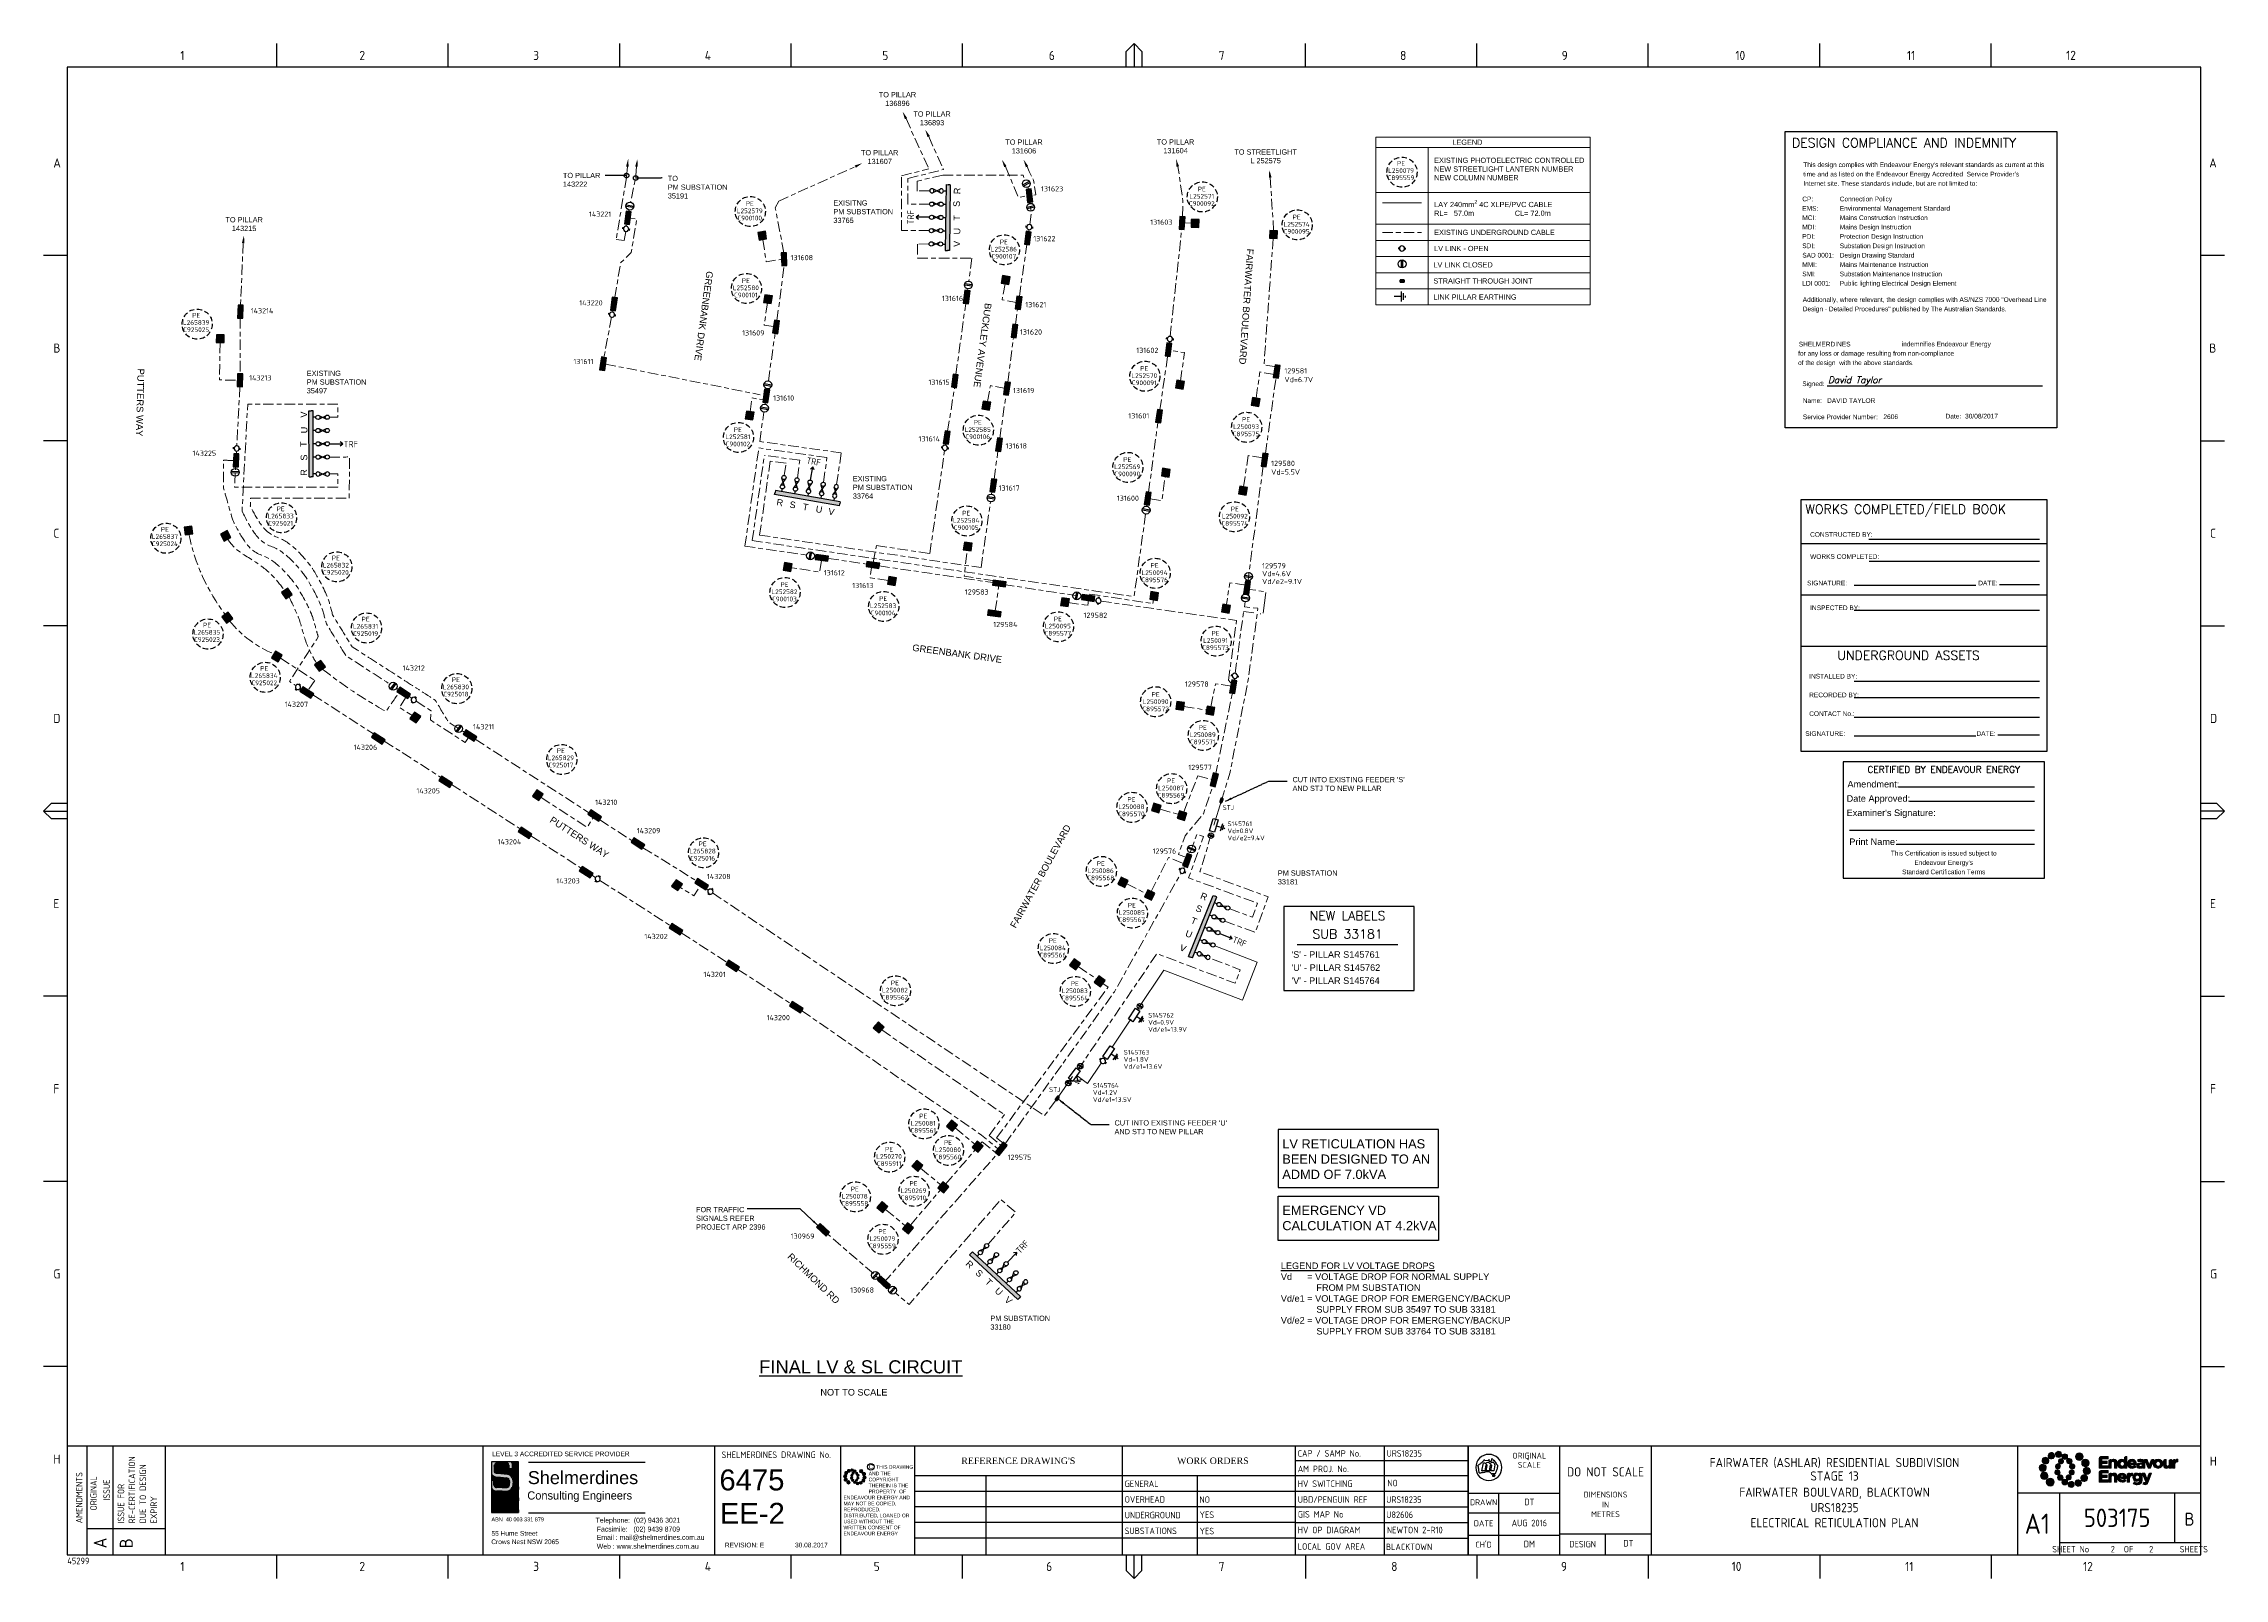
# Paper-space layout 'EE2' of a CAD drawing. Header units: metres, sheet in millimetres. Extents: x -9 to 824, y -5 to 581.
import ezdxf
from ezdxf.enums import TextEntityAlignment as Align

# ---------------------------------------------------------------- set-up
doc = ezdxf.new("R2010")
doc.units = ezdxf.units.M
for name, pattern in [('Cable Exist OH', [1, 1, 0]), ('Cable Exist UG', [8.2, 4, -1.2, 1.8, -1.2]), ('Cable New OH', [6, 4, -2]), ('HIDDEN', [0.375, 0.25, -0.125])]:
    doc.linetypes.add(name, pattern=pattern)
doc.layers.get('0').update_dxf_attribs({"color": 6})
for name, color, linetype in [('ARROWs_new', 7, 'Continuous'), ('detail_new', 7, 'Continuous'), ('Equip_HV_NEW', 2, 'Continuous'), ('Equip_LV_NEW', 2, 'Continuous'), ('Equip_SP_LV_NEW', 2, 'Continuous'), ('Equip_SP_SL_EXT', 7, 'Continuous'), ('Mains_HV_NEW_U72', 2, 'Continuous'), ('NOTE 1TO1000_new', 7, 'Continuous'), ('NOTE 1TO500_NEW', 7, 'Continuous'), ('NOTE_new', 7, 'Continuous'), ('Notes', 7, 'Continuous'), ('Sub_SP_EXT', 7, 'Continuous'), ('SupportsUG_SP_LV_EXT', 7, 'Continuous'), ('SupportsUG_SP_LV_SL_EXT', 7, 'Continuous'), ('Trench_SP_EXT', 7, 'Continuous')]:
    doc.layers.add(name, color=color, linetype=linetype)
doc.layers.add('Cadastre Roads_SP_EXT', color=9, linetype='Continuous', lineweight=5)
doc.styles.add('ARIAL', font='arial.ttf', dxfattribs={"height": 2})
doc.styles.add('COLUMN_LABEL', font='arial.ttf')
doc.styles.add('Elec', font='romand__.ttf')
doc.styles.add('esp', font='eurosti.ttf')
doc.styles.add('iecARIAL', font='arial.ttf', dxfattribs={"height": 2})
doc.styles.add('iecISOCP', font='isocp.shx')
doc.styles.add('iecTimesNewRoman', font='times.ttf')
doc.styles.add('IESYMBOL1', font='isocp.shx')
doc.styles.add('POLE_LABEL', font='arial.ttf')
doc.styles.add('SCRIPTC', font='scriptc')
doc.styles.get("Standard").update_dxf_attribs({"font": 'arial.ttf'})
doc.styles.add('SWITCH_LABEL', font='arial.ttf', dxfattribs={"height": 2.5})
doc.linetypes.add('Cable New UG', pattern='A,7,-0.25,["x",Standard,S=2,R=0,X=0.2,Y=-0.8],-2.1', length=9.35)
doc.dimstyles.get("Standard").update_dxf_attribs({"dimtxt": 0.18, "dimasz": 0.18, "dimexe": 0.18, "dimexo": 0.0625, "dimgap": 0.09, "dimtad": 0, "dimtih": 1, "dimtoh": 1, "dimdec": 4, "dimzin": 0, "dimdsep": 46, "dimtxsty": 'Standard', "dimcen": 0.09, "dimadec": 0, "dimazin": 0, "dimtfac": 1, "dimtdec": 4, "dimtofl": 0, "dimtmove": 0, "dimatfit": 3, "dimfxl": 1, "dimtolj": 1, "dimtzin": 0, "dimarcsym": 0})

# ---------------------------------------------------------------- blocks, each defined once
blk = doc.blocks.new('NOTE_WORKS-COMPLETED')
at = {"color": 7, "linetype": 'Continuous', "lineweight": -3}
for p, q in [((21.53, 67.59), (86.7, 67.59)), ((21.64, 59.14), (86.7, 59.14)), ((71.48, 50.3), (86.7, 50.3)), ((15.87, 49.96), (62.4, 49.96)), ((15.87, 40.47), (86.7, 40.47)), ((15.87, 13.31), (86.7, 13.31)), ((15.87, 7.02), (86.7, 7.02)), ((15.87, -0.45), (86.7, -0.45)), ((15.87, -7.55), (62.4, -7.55)), ((70.78, -7.2), (86.7, -7.2))]:
    blk.add_line(p, q, dxfattribs=at)
for p, q in [((89.67, 65.79), (-4.44, 65.79)), ((89.67, 46.21), (-4.44, 46.21)), ((89.44, 26.62), (-4.44, 26.62))]:
    blk.add_line(p, q)
blk.add_lwpolyline([(-4.44, -13.44), (89.67, -13.44), (89.67, 82.54), (-4.44, 82.54)], close=True)
at = {"color": 7, "lineweight": -3, "style": 'Elec'}
blk.add_text('WORKS COMPLETED/FIELD BOOK', height=3.5, dxfattribs=at).set_placement((-2.69, 79.04), align=Align.MIDDLE_LEFT)
at = {"color": 7, "lineweight": -3}
for s, p in [('CONSTRUCTED BY:', (-0.92, 69.38)), ('WORKS COMPLETED:', (-0.91, 60.93)), ('INSPECTED BY:', (-0.91, 41.35))]:
    blk.add_text(s, height=1.79, dxfattribs=at).set_placement(p, align=Align.MIDDLE_LEFT)
for s, p in [('SIGNATURE:', (5.57, 50.82)), ('DATE:', (67.02, 50.82)), ('SIGNATURE:', (4.87, -6.69)), ('DATE:', (66.32, -6.69))]:
    blk.add_text(s, height=1.79, dxfattribs=at).set_placement(p, align=Align.MIDDLE_CENTER)
at = {"color": 7, "lineweight": -3, "style": 'Elec'}
blk.add_text('UNDERGROUND ASSETS', height=3.5, dxfattribs=at).set_placement((9.48, 24.91), align=Align.TOP_LEFT)
at = {"color": 7, "lineweight": -3, "insert": (-1.27, 16.11), "char_height": 1.79, "attachment_point": 1, "line_spacing_factor": 1.2}
blk.add_mtext('INSTALLED BY:\\P\\PRECORDED BY:\\P\\PCONTACT No.:', dxfattribs=at)
blk = doc.blocks.new('*U49')
for p, q in [((-0.98, 5.17), (-1.48, 5.17)), ((-0.98, 4.83), (-1.48, 4.83)), ((0.98, 5.17), (1.48, 5.17)), ((0.98, 4.83), (1.48, 4.83))]:
    blk.add_line(p, q)
blk.add_lwpolyline([(0, 4, 1), (0, 6, 1)], format="xyb", close=True)
for tag, p, flags in [('ORIENTATION', (0, 0), 9), ('USAGE', (0, -0.2), 9), ('NOTES', (0, -0.4), 1)]:
    blk.add_attdef(tag, p, '', height=0.2, dxfattribs=dict(flags=flags))
blk = doc.blocks.new('LV_UG_LINKS_CLOSED_EXT')
for p, q in [((-0.25, -1.47902), (-0.25, 1.47902)), ((0.25, -1.47902), (0.25, 1.47902))]:
    blk.add_line(p, q)
blk.add_circle((0, 0), 1.5)
at = {"flags": 9}
for tag, p in [('ACTUAL_STATUS', (0, 0)), ('STATE', (0, -1)), ('SWITCH_TYPE', (0, -1.2)), ('OPERATING_VOLTAGE', (0, -0.6)), ('ORIENTATION', (0, -0.8)), ('CONSTRUCTED_VOLTAGE', (0, -0.2)), ('USAGE', (0, -1.4)), ('NO_PHASES', (0, -0.4)), ('NOTES', (0, -1.6))]:
    blk.add_attdef(tag, text='', height=0.2, dxfattribs=at).set_placement(p, align=Align.MIDDLE_LEFT)
at = {"flags": 1}
blk.add_attdef('Z', (0, 0), '', height=0.2, dxfattribs=at)
blk = doc.blocks.new('NOTE_DESIGN-COMPLIANCE')
blk.add_line((16, 16.01), (98.33, 16.01))
blk.add_lwpolyline([(0, 113.3), (103.74, 113.3), (103.74, 0), (0, 0)], close=True)
at = {"color": 7, "lineweight": -3, "style": 'Elec'}
blk.add_text('DESIGN COMPLIANCE AND INDEMNITY', height=3.5, dxfattribs=at).set_placement((2.6, 106.13), align=Align.BOTTOM_LEFT)
at = {"color": 7, "lineweight": -3}
for s, p in [('Signed:', (6.54, 17.75)), ('Name:', (6.71, 11.32)), ('Service Provider Number:', (6.76, 5.11)), ('Date: ', (61.29, 5.38))]:
    blk.add_text(s, height=1.79, dxfattribs=at).set_placement(p, align=Align.TOP_LEFT)
at = {"color": 7, "lineweight": -3, "char_height": 1.79, "line_spacing_factor": 1.2}
for s, insert, attachment_point in [("This design complies with Endeavour Energy's relevant standards as current at this \\Ptime and as listed on the Endeavour Energy Accredited  Service Provider's\\PInternet site. These standards include, but are not limited to:", (6.92, 92.16), 7), ('CP:^I^IConnection Policy\\PEMS:^I^IEnvironmental Management Standard\\PMCI:^I^IMains Construction Instruction\\PMDI:^I^IMains Design Instruction\\PPDI:^I^IProtection Design Instruction\\PSDI:^I^ISubstation Design Instruction\\PSAD 0001:^IDesign Drawing Standard\\PMMI:^I^IMains Maintenance Instruction\\PSMI:^I^ISubstation Maintenance Instruction\\PLDI 0001:^IPublic lighting Electrical Design Element ', (6.53, 88.36), 1), ('\\PAdditionally, where relevant, the design complies with AS/NZS 7000 "Overhead Line\\PDesign - Detailed Procedures" published by The Australian Standards.', (6.7, 53.5), 1), ('                                                         indemnifies Endeavour Energy \\Pfor any loss or damage resulting from non-compliance \\Pof the design  with the above standards.', (4.93, 32.94), 1)]:
    blk.add_mtext(s, dxfattribs=dict(at, insert=insert, attachment_point=attachment_point))
at = {"ltscale": 0.5}
for tag, p in [('COMPANYNAME', (5.15, 31.1)), ('NAME', (16, 9.52)), ('SPN', (37.54, 3.38)), ('DATE', (68.73, 3.59))]:
    blk.add_attdef(tag, p, '', height=1.8, dxfattribs=at)
blk = doc.blocks.new('SWG_FUSE_EXT')
for points in [[(1.15, 0.72), (4.04, -0.71)], [(1.16, -0.72), (4.04, 0.73)]]:
    blk.add_lwpolyline(points)
for centre in [(0.8, 0), (4.4, 0.01)]:
    blk.add_circle(centre, 0.8)
blk = doc.blocks.new('COLUMN_EXT')
blk.add_hatch(color=256).paths.add_polyline_path([(-1.49, 1.48), (-1.49, -1.49), (1.48, -1.49), (1.48, 1.48)])
blk.add_lwpolyline([(-1.49, -1.49), (1.48, -1.49), (1.48, 1.48), (-1.49, 1.48)], close=True)
for tag, height, style, flags, p in [('STRUCTURE_PLANT_NUMBER', 0.2, 'POLE_LABEL', 9, (1.81, 0.03)), ('ASSET_NUM', 2.5, 'COLUMN_LABEL', 8, (2, 2)), ('STREET_CODE', 0.2, 'COLUMN_LABEL', 9, (1.81, -0.2))]:
    blk.add_attdef(tag, text='', height=height, dxfattribs=dict(style=style, flags=flags)).set_placement(p, align=Align.MIDDLE_LEFT)
at = {"flags": 1}
blk.add_attdef('Z', (1.81, -2.35), '', height=0.2, dxfattribs=at)
at = {"flags": 9}
for tag, p in [('COLUMN_TYPE', (1.81, -0.4)), ('OWNED_BY', (1.81, -0.6)), ('STATE', (1.81, -0.8)), ('USAGE', (1.81, -1)), ('STREETNAME', (1.81, -1.6)), ('SUBURB', (1.81, -1.8)), ('LEGEND', (1.81, -1.2)), ('LOCATION', (1.81, -1.4)), ('NOTES', (1.81, -2))]:
    blk.add_attdef(tag, text='', height=0.2, dxfattribs=at).set_placement(p, align=Align.MIDDLE_LEFT)
blk = doc.blocks.new('PILLAR_EXT')
blk.add_hatch(color=256).paths.add_polyline_path([(-2.475, 0.99), (-2.475, -0.99), (2.475, -0.99), (2.475, 0.99)])
blk.add_lwpolyline([(-2.475, -0.99), (2.475, -0.99), (2.475, 0.99), (-2.475, 0.99)], close=True)
for tag, p, flags in [('OWNED_BY', (0, -0.2), 9), ('STATE', (0, -0.4), 9), ('SUPPORT_TYPE', (0, -0.6), 9), ('STREETNAME', (0, -1.8), 9), ('SUBURB', (0, -2), 1), ('USAGE', (0, -0.8), 9), ('LEGEND', (0, -1), 9), ('LOCATION', (0, -1.2), 9), ('NOTES', (0, -1.4), 9), ('PARENT', (0, -1.6), 9)]:
    blk.add_attdef(tag, p, '', height=0.2, dxfattribs=dict(flags=flags))
at = {"style": 'iecARIAL', "flags": 8}
blk.add_attdef('ASSET_NUM', (1.5, 3.5), '', height=2.5, dxfattribs=at)
blk = doc.blocks.new('*U52')
at = {"lineweight": -3}
blk.add_lwpolyline([(-1.89, 3.35), (2.97, 2.44), (2.61, 0.5), (-2.26, 1.41)], close=True, dxfattribs=at)
for tag, height, flags, p in [('STREET_CODE', 0.2, 9, (1.5, 2)), ('OWNED_BY', 0.2, 9, (1.5, 1.8)), ('OPERATED_BY', 0.2, 9, (1.5, 1.6)), ('STATE', 0.2, 9, (1.5, 1.2)), ('SUPPORT_TYPE', 0.2, 9, (1.5, 1)), ('SUBURB', 0.2, 9, (1.5, 0.2)), ('STREETNAME', 0.2, 9, (1.5, 0)), ('MAINTAINED_BY', 0.2, 9, (1.5, 1.4)), ('USAGE', 0.2, 9, (1.5, 0.8)), ('LEGEND', 0.2, 9, (1.5, 0.6)), ('PARENT', 0.2, 9, (1.5, 0.4)), ('ASSET_NUM', 2.5, 8, (2, 4)), ('Z', 0.2, 1, (1.5, -0.6)), ('LOCATION', 0.2, 9, (1.5, -0.2)), ('NOTES', 0.2, 9, (1.5, -0.4))]:
    blk.add_attdef(tag, text='', height=height, dxfattribs=dict(flags=flags)).set_placement(p, align=Align.MIDDLE_LEFT)
blk = doc.blocks.new('HV_STJ_EXT')
h = blk.add_hatch(color=256)
edge = h.paths.add_edge_path()
edge.add_ellipse((-0.59, 0.13), major_axis=(0.226, 0.226), ratio=1, start_angle=44.99996, end_angle=135)
edge.add_line((-0.91, 0.13), (-0.91, -0.13))
edge.add_ellipse((-0.59, -0.13), major_axis=(0.226, 0.226), ratio=1, start_angle=134.99996, end_angle=225)
edge.add_line((-0.59, -0.45), (0.59, -0.45))
edge.add_ellipse((0.59, -0.13), major_axis=(-0.226, 0.226), ratio=1, start_angle=134.99996, end_angle=225)
edge.add_line((0.91, -0.13), (0.91, 0.13))
edge.add_ellipse((0.59, 0.13), major_axis=(-0.226, 0.226), ratio=1, start_angle=224.99996, end_angle=315)
edge.add_line((0.59, 0.45), (-0.59, 0.45))
blk.add_lwpolyline([(-0.91, 0.13), (-0.91, -0.13, 0.414214), (-0.59, -0.45), (0.59, -0.45, 0.414214), (0.91, -0.13), (0.91, 0.13, 0.414214), (0.59, 0.45), (-0.59, 0.45, 0.414214)], format="xyb", close=True)
for tag, flags, p in [('ORIENTATION', 9, (1.5, 0)), ('Z', 1, (1.5, -0.8)), ('USAGE', 9, (1.5, -0.2)), ('LEGEND', 9, (1.5, -0.4)), ('NOTES', 9, (1.5, -0.6))]:
    blk.add_attdef(tag, text='', height=0.2, dxfattribs=dict(flags=flags)).set_placement(p, align=Align.MIDDLE_LEFT)
blk = doc.blocks.new('m4')
at = {"layer": 'Notes', "color": 2, "linetype": 'Continuous'}
for points in [[(0, -1.95), (0, 0)], [(-1.43, -1.95), (1.43, -1.95)], [(-0.95, -2.52), (0.95, -2.52)], [(-0.24, -3.09), (0.24, -3.09)]]:
    blk.add_lwpolyline(points, dxfattribs=at)
blk = doc.blocks.new('SHELMERDINES LOGO')
at = {"layer": 'Notes', "true_color": 0xdbe3f6}
h = blk.add_hatch(color=254, dxfattribs=at)
edge = h.paths.add_edge_path()
edge.add_spline(control_points=[(11.18, 29.42), (11.04, 29.65), (10.87, 29.85), (10.27, 30.41), (9.76, 30.67), (9.2, 30.76)], knot_values=[4.205477, 4.205477, 4.205477, 4.205477, 4.535058, 4.535058, 5.219301, 5.219301, 5.219301, 5.219301], degree=3, periodic=0)
edge.add_line((9.2, 30.76), (6.79, 31.03))
edge.add_line((6.79, 31.03), (5.04, 31.19))
edge.add_arc((5.12, 32.09), 0.9, 180, 264.90312, ccw=False)
edge.add_line((4.22, 32.09), (4.22, 33.62))
edge.add_ellipse((5.29, 33.73), major_axis=(-0.764, 0.764), ratio=1, start_angle=22.03647, end_angle=50.82635, ccw=False)
edge.add_line((4.3, 34.15), (4.42, 34.45))
edge.add_ellipse((5.42, 34.03), major_axis=(0.764, 0.764), ratio=1, start_angle=56.37377, end_angle=112.03647, ccw=False)
edge.add_line((5.21, 35.09), (6.11, 35.27))
edge.add_ellipse((6.33, 34.21), major_axis=(-0.764, 0.764), ratio=1, start_angle=-44.73027, end_angle=-33.62623, ccw=False)
edge.add_line((6.32, 35.29), (8.07, 35.3))
edge.add_ellipse((8.08, 34.22), major_axis=(-0.764, 0.764), ratio=1, start_angle=-53.72689, end_angle=-44.73027, ccw=False)
edge.add_line((8.24, 35.29), (9.2, 35.14))
edge.add_line((9.2, 35.14), (9.38, 35.05))
edge.add_arc((8.98, 34.24), 0.9, 0, 63.43385, ccw=False)
edge.add_line((9.88, 34.24), (9.88, 33.65))
edge.add_line((9.88, 33.65), (9.88, 33.04))
edge.add_line((9.88, 33.04), (11.29, 33.04))
edge.add_line((11.29, 33.04), (11.29, 34.94))
edge.add_line((11.29, 34.94), (10.9, 35.58))
edge.add_line((10.9, 35.58), (3.26, 35.58))
edge.add_line((3.26, 35.58), (3.26, 30.95))
edge.add_line((3.26, 30.95), (3.26, 30.81))
edge.add_arc((5.12, 32.09), 2.25, 214.42266, 264.90312)
edge.add_line((4.92, 29.85), (6.65, 29.69))
edge.add_line((6.65, 29.69), (8.98, 29.43))
edge.add_ellipse((8.98, 28.29), major_axis=(-1.08, 0.73), ratio=0.83152, start_angle=240.95608, end_angle=299.04392, ccw=False)
edge.add_line((10.03, 28.72), (10.13, 28.4))
edge.add_ellipse((9.11, 28.06), major_axis=(0.764, 0.764), ratio=1, start_angle=315, end_angle=333.5103, ccw=False)
edge.add_line((10.19, 28.06), (10.19, 27.36))
edge.add_line((10.19, 27.36), (10.19, 26.89))
edge.add_ellipse((9.32, 26.89), major_axis=(0.611, 0.611), ratio=1, start_angle=281.3384, end_angle=315, ccw=False)
edge.add_arc((8.88, 27.02), 1.31, 269.49733, 332.41158, ccw=False)
edge.add_line((8.87, 25.71), (7.29, 25.71))
edge.add_line((7.29, 25.71), (5.21, 25.71))
edge.add_arc((5.21, 26.61), 0.9, 193.14336, 270, ccw=False)
edge.add_line((4.33, 26.41), (4.2, 26.98))
edge.add_ellipse((4.62, 27.08), major_axis=(-0.305, 0.305), ratio=1, start_angle=46.93326, end_angle=58.14336, ccw=False)
edge.add_line((4.19, 27.07), (4.16, 27.95))
edge.add_ellipse((3.73, 27.94), major_axis=(-0.305, 0.305), ratio=1, start_angle=226.93326, end_angle=266.98721)
edge.add_line((4.05, 28.22), (4.04, 28.24))
edge.add_ellipse((3.71, 27.95), major_axis=(0.305, 0.305), ratio=1, start_angle=356.98721, end_angle=405)
edge.add_line((3.71, 28.38), (3.26, 28.38))
edge.add_line((3.26, 28.38), (3.26, 25.49))
edge.add_arc((5.21, 26.61), 2.25, 209.99631, 270)
edge.add_line((5.21, 24.36), (7.29, 24.36))
edge.add_line((7.29, 24.36), (8.86, 24.36))
edge.add_arc((8.88, 27.02), 2.66, 269.64691, 330.96293)
edge.add_ellipse((9.32, 26.89), major_axis=(-1.57, 1.57), ratio=1, start_angle=193.29902, end_angle=200.90897)
edge.add_ellipse((9.32, 26.89), major_axis=(-1.57, 1.57), ratio=1, start_angle=200.90897, end_angle=207.06051)
edge.add_ellipse((9.32, 26.89), major_axis=(-1.57, 1.57), ratio=1, start_angle=207.06051, end_angle=225)
edge.add_line((11.54, 26.89), (11.54, 27.36))
edge.add_line((11.54, 27.36), (11.54, 28.06))
edge.add_ellipse((9.11, 28.06), major_axis=(1.72, 1.72), ratio=1, start_angle=315, end_angle=333.5103)
edge.add_line((11.41, 28.83), (11.18, 29.42))
at = {"layer": 'Notes', "true_color": 0x2d79c8}
h = blk.add_hatch(color=152, dxfattribs=at)
edge = h.paths.add_edge_path()
edge.add_ellipse((9.35, 32.6), major_axis=(1.53, 1.53), ratio=1, start_angle=45, end_angle=135, ccw=False)
edge.add_line((9.35, 34.76), (9.72, 34.76))
edge.add_arc((8.98, 34.24), 0.9, 34.97748, 63.43385)
edge.add_line((9.38, 35.05), (9.2, 35.14))
edge.add_line((9.2, 35.14), (8.24, 35.29))
edge.add_ellipse((8.08, 34.22), major_axis=(-0.764, 0.764), ratio=1, start_angle=-53.72689, end_angle=-44.73027)
edge.add_line((8.07, 35.3), (6.32, 35.29))
edge.add_ellipse((6.33, 34.21), major_axis=(-0.764, 0.764), ratio=1, start_angle=-44.73027, end_angle=-33.62623)
edge.add_line((6.11, 35.27), (5.21, 35.09))
edge.add_ellipse((5.42, 34.03), major_axis=(0.764, 0.764), ratio=1, start_angle=56.37377, end_angle=112.03647)
edge.add_line((4.42, 34.45), (4.3, 34.15))
edge.add_ellipse((5.29, 33.73), major_axis=(-0.764, 0.764), ratio=1, start_angle=22.03647, end_angle=50.82635)
edge.add_line((4.22, 33.62), (4.22, 32.09))
edge.add_arc((5.12, 32.09), 0.9, 180, 264.90312)
edge.add_line((5.04, 31.19), (6.79, 31.03))
edge.add_line((6.79, 31.03), (7.19, 30.99))
edge.add_line((7.19, 30.99), (7.19, 32.6))
at = {"layer": 'Notes', "true_color": 0x95afe3}
h = blk.add_hatch(color=151, dxfattribs=at)
edge = h.paths.add_edge_path()
edge.add_ellipse((9.4, 32.57), major_axis=(-0.764, 0.764), ratio=1, start_angle=-45, end_angle=45, ccw=False)
edge.add_line((9.4, 33.65), (9.88, 33.65))
edge.add_line((9.88, 33.65), (9.88, 34.24))
edge.add_arc((8.98, 34.24), 0.9, 0, 34.97748)
edge.add_line((9.72, 34.76), (9.35, 34.76))
edge.add_ellipse((9.35, 32.6), major_axis=(1.53, 1.53), ratio=1, start_angle=45, end_angle=135)
edge.add_line((7.19, 32.6), (7.19, 30.99))
edge.add_line((7.19, 30.99), (8.32, 30.86))
edge.add_line((8.32, 30.86), (8.32, 32.57))
at = {"layer": 'Notes', "true_color": 0x2d79c8}
h = blk.add_hatch(color=152, dxfattribs=at)
edge = h.paths.add_edge_path()
edge.add_spline(control_points=[(9.2, 30.76), (9.76, 30.67), (10.27, 30.41), (10.87, 29.85), (11.04, 29.65), (11.18, 29.42)], knot_values=[4.205477, 4.205477, 4.205477, 4.205477, 4.88972, 4.88972, 5.219301, 5.219301, 5.219301, 5.219301], degree=3, periodic=0)
edge.add_line((11.18, 29.42), (11.41, 28.83))
edge.add_ellipse((9.11, 28.06), major_axis=(1.72, 1.72), ratio=1, start_angle=315, end_angle=333.5103, ccw=False)
edge.add_line((11.54, 28.06), (11.54, 27.36))
edge.add_line((11.54, 27.36), (11.6, 27.36))
edge.add_arc((11.6, 28.26), 0.9, 270, 360)
edge.add_line((12.5, 28.26), (12.5, 29.21))
edge.add_line((12.5, 29.21), (13.6, 29.21))
edge.add_line((13.6, 29.21), (13.6, 31.83))
edge.add_line((13.6, 31.83), (12.5, 31.83))
edge.add_line((12.5, 31.83), (12.5, 32.57))
edge.add_ellipse((11.42, 32.57), major_axis=(0.764, 0.764), ratio=1, start_angle=315, end_angle=405)
edge.add_line((11.42, 33.65), (11.29, 33.65))
edge.add_line((11.29, 33.65), (11.29, 33.56))
edge.add_line((11.29, 33.56), (11.29, 33.04))
edge.add_line((11.29, 33.04), (9.88, 33.04))
edge.add_line((9.88, 33.04), (9.88, 33.65))
edge.add_line((9.88, 33.65), (9.4, 33.65))
edge.add_ellipse((9.4, 32.57), major_axis=(-0.764, 0.764), ratio=1, start_angle=-45, end_angle=45)
edge.add_line((8.32, 32.57), (8.32, 30.86))
edge.add_line((8.32, 30.86), (9.2, 30.76))
h = blk.add_hatch(color=152, dxfattribs=at)
edge = h.paths.add_edge_path()
edge.add_line((10.9, 35.58), (11.29, 34.94))
edge.add_line((11.29, 34.94), (11.29, 34.76))
edge.add_line((11.29, 34.76), (11.94, 34.76))
edge.add_ellipse((11.42, 32.39), major_axis=(1.72, 1.72), ratio=1, start_angle=341.31397, end_angle=392.69749, ccw=False)
edge.add_line((13.6, 33.46), (13.6, 35.58))
edge.add_line((13.6, 35.58), (10.9, 35.58))
at = {"layer": 'Notes', "true_color": 0x95afe3}
h = blk.add_hatch(color=151, dxfattribs=at)
edge = h.paths.add_edge_path()
edge.add_ellipse((11.42, 32.57), major_axis=(0.764, 0.764), ratio=1, start_angle=315, end_angle=405, ccw=False)
edge.add_line((12.5, 32.57), (12.5, 31.83))
edge.add_line((12.5, 31.83), (13.6, 31.83))
edge.add_line((13.6, 31.83), (13.6, 33.21))
edge.add_line((13.6, 33.21), (13.6, 33.46))
edge.add_ellipse((11.42, 32.39), major_axis=(1.72, 1.72), ratio=1, start_angle=341.31397, end_angle=392.69749)
edge.add_line((11.94, 34.76), (11.29, 34.76))
edge.add_line((11.29, 34.76), (11.29, 33.65))
edge.add_line((11.29, 33.65), (11.42, 33.65))
at = {"layer": 'Notes', "true_color": 0x2d79c8}
h = blk.add_hatch(color=152, dxfattribs=at)
edge = h.paths.add_edge_path()
edge.add_arc((5.12, 32.09), 2.25, 214.42266, 264.90312, ccw=False)
edge.add_line((3.26, 30.81), (3.26, 28.38))
edge.add_line((3.26, 28.38), (3.8, 28.38))
edge.add_ellipse((3.71, 27.95), major_axis=(0.305, 0.305), ratio=1, start_angle=356.98721, end_angle=405, ccw=False)
edge.add_ellipse((3.73, 27.94), major_axis=(-0.305, 0.305), ratio=1, start_angle=226.93326, end_angle=266.98721, ccw=False)
edge.add_line((4.16, 27.95), (4.19, 27.07))
edge.add_ellipse((4.62, 27.08), major_axis=(-0.305, 0.305), ratio=1, start_angle=46.93326, end_angle=58.14336)
edge.add_line((4.2, 26.98), (4.33, 26.41))
edge.add_arc((5.21, 26.61), 0.9, 193.14336, 270)
edge.add_line((5.21, 25.71), (7.29, 25.71))
edge.add_line((7.29, 25.71), (7.29, 25.99))
edge.add_line((7.29, 25.99), (9.69, 25.99))
edge.add_arc((8.88, 27.02), 1.31, 308.16621, 321.86342)
edge.add_line((9.91, 26.21), (9.35, 26.21))
edge.add_ellipse((9.35, 28.37), major_axis=(-1.53, 1.53), ratio=1, start_angle=45, end_angle=135, ccw=False)
edge.add_line((7.19, 28.37), (7.19, 29.63))
edge.add_line((7.19, 29.63), (6.65, 29.69))
edge.add_line((6.65, 29.69), (4.92, 29.85))
for points in [[(7.29, 24.36), (5.21, 24.36, -0.267966), (3.26, 25.49), (3.26, 24.89), (3.26, 16.16), (7.29, 16.16)], [(13.6, 24.91), (10.49, 24.91, -0.162702), (8.89, 24.36), (8.36, 24.36), (8.36, 21.77), (13.6, 21.77)], [(13.6, 17.15), (13.6, 20.69), (8.41, 20.69), (8.41, 17.15)]]:
    blk.add_hatch(color=152, dxfattribs=at).paths.add_polyline_path(points)
at = {"layer": 'Notes', "true_color": 0x95afe3}
h = blk.add_hatch(color=151, dxfattribs=at)
edge = h.paths.add_edge_path()
edge.add_ellipse((9.4, 28.44), major_axis=(0.764, 0.764), ratio=1, start_angle=135, end_angle=225, ccw=False)
edge.add_line((8.32, 28.44), (8.32, 29.5))
edge.add_line((8.32, 29.5), (7.19, 29.63))
edge.add_line((7.19, 29.63), (7.19, 28.37))
edge.add_ellipse((9.35, 28.37), major_axis=(-1.53, 1.53), ratio=1, start_angle=45, end_angle=135)
edge.add_line((9.35, 26.21), (9.91, 26.21))
edge.add_arc((8.88, 27.02), 1.31, 321.86342, 332.41158)
edge.add_ellipse((9.32, 26.89), major_axis=(0.611, 0.611), ratio=1, start_angle=281.3384, end_angle=315)
edge.add_line((10.19, 26.89), (10.19, 27.36))
edge.add_line((10.19, 27.36), (9.4, 27.36))
for points in [[(7.29, 25.99), (7.29, 25.71), (8.89, 25.71, 0.165834), (9.69, 25.99)], [(8.36, 21.77), (8.36, 24.36), (7.29, 24.36), (7.29, 16.16), (13.6, 16.16), (13.6, 17.15), (8.41, 17.15), (8.41, 20.69), (13.6, 20.69), (13.6, 21.77)]]:
    blk.add_hatch(color=151, dxfattribs=at).paths.add_polyline_path(points)
at = {"layer": 'Notes', "true_color": 0x2d79c8}
h = blk.add_hatch(color=152, dxfattribs=at)
edge = h.paths.add_edge_path()
edge.add_line((10.13, 28.4), (10.03, 28.72))
edge.add_ellipse((8.98, 28.29), major_axis=(-1.08, 0.73), ratio=0.83152, start_angle=240.95608, end_angle=299.04392)
edge.add_line((8.98, 29.43), (8.32, 29.5))
edge.add_line((8.32, 29.5), (8.32, 28.44))
edge.add_ellipse((9.4, 28.44), major_axis=(0.764, 0.764), ratio=1, start_angle=135, end_angle=225)
edge.add_line((9.4, 27.36), (10.19, 27.36))
edge.add_line((10.19, 27.36), (10.19, 28.06))
edge.add_ellipse((9.11, 28.06), major_axis=(0.764, 0.764), ratio=1, start_angle=315, end_angle=333.5103)
at = {"layer": 'Notes', "true_color": 0x95afe3}
h = blk.add_hatch(color=151, dxfattribs=at)
edge = h.paths.add_edge_path()
edge.add_line((13.6, 24.91), (13.6, 25.99))
edge.add_line((13.6, 25.99), (11.35, 25.99))
edge.add_ellipse((9.32, 26.89), major_axis=(-1.57, 1.57), ratio=1, start_angle=193.29902, end_angle=200.90897, ccw=False)
edge.add_arc((8.88, 27.02), 2.66, 307.3177, 330.96293, ccw=False)
edge.add_line((10.49, 24.91), (13.6, 24.91))
at = {"layer": 'Notes', "true_color": 0x2d79c8}
h = blk.add_hatch(color=152, dxfattribs=at)
edge = h.paths.add_edge_path()
edge.add_arc((11.59, 28.27), 2.06, 270.37792, 348.01781, ccw=False)
edge.add_line((11.6, 26.21), (11.43, 26.21))
edge.add_ellipse((9.32, 26.89), major_axis=(-1.57, 1.57), ratio=1, start_angle=200.90897, end_angle=207.06051, ccw=False)
edge.add_line((11.35, 25.99), (13.6, 25.99))
edge.add_line((13.6, 25.99), (13.6, 27.84))
at = {"layer": 'Notes', "true_color": 0x95afe3}
h = blk.add_hatch(color=151, dxfattribs=at)
edge = h.paths.add_edge_path()
edge.add_line((11.6, 27.36), (11.54, 27.36))
edge.add_line((11.54, 27.36), (11.54, 26.89))
edge.add_ellipse((9.32, 26.89), major_axis=(-1.57, 1.57), ratio=1, start_angle=207.06051, end_angle=225, ccw=False)
edge.add_line((11.43, 26.21), (11.6, 26.21))
edge.add_arc((11.59, 28.27), 2.06, 270.37792, 348.01781)
edge.add_line((13.6, 27.84), (13.6, 29.21))
edge.add_line((13.6, 29.21), (12.5, 29.21))
edge.add_line((12.5, 29.21), (12.5, 28.26))
edge.add_arc((11.6, 28.26), 0.9, 270, 360, ccw=False)
at = {"layer": 'Notes', "color": 7}
for p, q in [((13.6, 35.58), (3.26, 35.58)), ((3.26, 35.58), (3.26, 16.16)), ((11.44, 35.58), (3.26, 35.58)), ((3.26, 35.58), (3.26, 30.95)), ((4.3, 34.15), (4.42, 34.45)), ((5.21, 35.09), (6.11, 35.27)), ((6.32, 35.29), (8.07, 35.3)), ((8.24, 35.29), (9.2, 35.14)), ((9.2, 35.14), (9.38, 35.05)), ((9.72, 34.76), (9.35, 34.76)), ((9.4, 33.65), (9.88, 33.65)), ((9.88, 34.24), (9.88, 33.65)), ((9.88, 33.65), (9.88, 34.24)), ((9.88, 33.65), (9.88, 33.04)), ((11.29, 34.94), (10.9, 35.58)), ((11.29, 33.04), (11.29, 34.94)), ((11.29, 34.94), (11.29, 33.56)), ((11.94, 34.76), (11.29, 34.76)), ((11.29, 33.65), (11.42, 33.65)), ((11.87, 34.76), (11.83, 34.76)), ((13.6, 16.16), (13.6, 35.58)), ((3.71, 28.38), (3.26, 28.38)), ((3.26, 28.38), (3.26, 24.89)), ((4.05, 28.22), (4.04, 28.24)), ((4.19, 27.07), (4.16, 27.95)), ((4.33, 26.41), (4.2, 26.98)), ((4.92, 29.85), (6.65, 29.69)), ((5.04, 31.19), (6.77, 31.04)), ((7.29, 25.71), (5.21, 25.71)), ((7.19, 32.6), (7.19, 30.99)), ((7.19, 29.63), (7.19, 28.37)), ((7.29, 25.71), (8.87, 25.71)), ((8.32, 30.86), (8.32, 32.57)), ((8.32, 28.44), (8.32, 29.5)), ((8.87, 25.71), (8.36, 25.71)), ((9.35, 26.21), (9.91, 26.21)), ((10.19, 27.36), (9.4, 27.36)), ((9.88, 33.04), (9.88, 33.04)), ((9.88, 33.04), (11.29, 33.04)), ((10.03, 28.72), (10.13, 28.4)), ((10.19, 28.06), (10.19, 27.36)), ((10.19, 26.89), (10.19, 27.36)), ((11.18, 29.42), (11.41, 28.83)), ((11.43, 26.21), (11.6, 26.21)), ((11.54, 28.06), (11.54, 27.36)), ((11.6, 27.36), (11.54, 27.36)), ((11.88, 25.99), (13.6, 25.99)), ((12.5, 32.57), (12.5, 31.83)), ((12.5, 31.83), (13.6, 31.83)), ((13.6, 29.21), (12.5, 29.21)), ((12.5, 29.21), (12.5, 28.26)), ((13.6, 31.83), (13.6, 33.21)), ((13.6, 27.29), (13.6, 29.21)), ((13.6, 25.99), (13.6, 24.91)), ((7.29, 24.36), (5.21, 24.36)), ((7.29, 24.36), (8.87, 24.36)), ((8.36, 23.94), (8.36, 21.8)), ((8.36, 21.77), (13.56, 21.77)), ((13.6, 20.69), (8.41, 20.69)), ((8.41, 20.69), (8.41, 17.15)), ((8.41, 17.15), (13.6, 17.15)), ((13.6, 24.91), (10.94, 24.91)), ((13.6, 21.8), (13.6, 20.69)), ((13.6, 17.15), (13.6, 16.16)), ((3.26, 16.16), (13.6, 16.16)), ((13.6, 16.16), (7.29, 16.16))]:
    blk.add_line(p, q, dxfattribs=at)
at = {"layer": 'Notes'}
for p, q in [((4.22, 33.62), (4.22, 32.09)), ((6.65, 29.69), (8.98, 29.43)), ((6.8, 31.03), (9.2, 30.76)), ((11.54, 26.89), (11.54, 27.36))]:
    blk.add_line(p, q, dxfattribs=at)
at = {"layer": 'Notes', "color": 253, "true_color": 0xadadad}
for p, q in [((17.36, 35.42), (62.02, 35.42)), ((17.36, 16.01), (62.02, 16.01))]:
    blk.add_line(p, q, dxfattribs=at)
at = {"layer": 'Notes'}
for points in [[(9.69, 25.99), (7.29, 25.99), (7.29, 25.71)], [(10.49, 24.91), (13.6, 24.91), (13.6, 25.99), (11.35, 25.99)], [(7.29, 24.36), (7.29, 16.16), (13.6, 16.16), (13.6, 17.15), (8.41, 17.15), (8.41, 20.69), (13.6, 20.69), (13.6, 21.77), (8.36, 21.77), (8.36, 24.36)]]:
    blk.add_lwpolyline(points, dxfattribs=at)
at = {"layer": 'Notes', "color": 7}
for centre, radius, start, end in [((8.98, 34.24), 0.9, 0, 63.43385), ((5.21, 26.61), 2.25, 209.99631, 270), ((5.21, 26.61), 0.9, 193.14336, 270), ((11.6, 28.26), 0.9, 270, 360), ((11.59, 28.27), 2.06, 270.37792, 348.01781)]:
    blk.add_arc(centre, radius, start, end, dxfattribs=at)
at = {"layer": 'Notes'}
for centre, radius, start, end in [((5.12, 32.09), 2.25, 214.42266, 264.90312), ((5.12, 32.09), 0.9, 180, 264.90312), ((8.88, 27.02), 2.66, 269.49733, 330.96293), ((8.88, 27.02), 1.31, 269.49733, 332.41158)]:
    blk.add_arc(centre, radius, start, end, dxfattribs=at)
at = {"layer": 'Notes', "color": 7}
for centre, major_axis, ratio, start_param, end_param in [((5.29, 33.73), (-0.764, 0.764), 1, 0.384609, 0.887087), ((5.42, 34.03), (0.764, 0.764), 1, 0.983908, 1.955405), ((6.33, 34.21), (-0.764, 0.764), 1, -0.78069, -0.586889), ((9.35, 32.6), (1.53, 1.53), 1, 0.785398, 2.356194), ((8.08, 34.22), (-0.764, 0.764), 1, -0.937711, -0.78069), ((9.4, 32.57), (-0.764, 0.764), 1, -0.785398, 0.785398), ((11.42, 32.57), (0.764, 0.764), 1, 5.497787, 7.068583), ((11.42, 32.39), (1.72, 1.72), 1, 5.957053, 6.853864), ((3.71, 27.95), (0.305, 0.305), 1, 6.230602, 7.068583), ((3.73, 27.94), (-0.305, 0.305), 1, 3.960733, 4.659806), ((4.62, 27.08), (-0.305, 0.305), 1, 0.81914, 1.014793), ((9.35, 28.37), (-1.53, 1.53), 1, 0.785398, 2.356194), ((9.4, 28.44), (0.764, 0.764), 1, 2.356194, 3.926991), ((8.98, 28.29), (-1.08, 0.73), 0.83152, 4.205477, 5.219301), ((9.32, 26.89), (0.611, 0.611), 1, 4.910281, 5.497787), ((9.11, 28.06), (0.764, 0.764), 1, 5.497787, 5.820853), ((9.32, 26.89), (-1.57, 1.57), 1, 3.373704, 3.926991), ((9.11, 28.06), (1.72, 1.72), 1, 5.497787, 5.820853)]:
    blk.add_ellipse(centre, major_axis=major_axis, ratio=ratio, start_param=start_param, end_param=end_param, dxfattribs=at)
blk.add_open_spline([(11.18, 29.42), (11.04, 29.65), (10.87, 29.85), (10.27, 30.41), (9.76, 30.67), (9.2, 30.76)], degree=3, knots=[4.205477, 4.205477, 4.205477, 4.205477, 4.535058, 4.535058, 5.219301, 5.219301, 5.219301, 5.219301], dxfattribs=at)
for s, height, style, p in [('LEVEL 3 ACCREDITED SERVICE PROVIDER', 1.8, 'ARIAL', (3.5, 37.66)), ('Consulting Engineers', 3.15, 'esp', (16.95, 21.12)), ('ABN  40 003 331 879', 1.5, 'ARIAL', (3.26, 12.8)), ('55 Hume Street', 1.8, 'ARIAL', (3.24, 7.3)), ('Telephone:  (02) 9436 3021', 1.9, 'esp', (43.07, 12.27)), ('Facsimile:   (02) 9439 8709', 1.9, 'esp', (43.49, 8.88)), ('Crows Nest NSW 2065', 1.8, 'ARIAL', (3.18, 4.09)), ('Web : www.shelmerdines.com.au', 1.9, 'esp', (43.49, 2.33)), ('Email : mail@shelmerdines.com.au', 1.9, 'esp', (43.49, 5.73))]:
    blk.add_text(s, height=height, dxfattribs=dict(at, style=style)).set_placement(p)
at = {"layer": 'Notes', "color": 7, "style": 'esp'}
blk.add_text('Shelmerdines', height=4.95, dxfattribs=at).set_placement((17.13, 27.02), (59.32, 27.02), align=Align.FIT)
blk = doc.blocks.new('EE_LOGO_SMALL')
at = {"layer": 'Notes'}
h = blk.add_hatch(color=256, dxfattribs=at)
edge = h.paths.add_edge_path()
edge.add_spline(control_points=[(-8.4, 2), (-9.2, 2), (-9.8, 1.4), (-9.8, 0.7), (-9.9, -0.1), (-9.3, -0.7), (-8.6, -0.8), (-7.8, -0.8), (-7.2, -0.2), (-7.1, 0.5), (-7.1, 1.3), (-7.7, 1.9), (-8.4, 2)], knot_values=[0, 0, 0, 0, 1, 1, 1, 2, 2, 2, 3, 3, 3, 4, 4, 4, 4], degree=3, periodic=0)
h = blk.add_hatch(color=256, dxfattribs=at)
edge = h.paths.add_edge_path()
edge.add_spline(control_points=[(-6.8, 4.5), (-7.4, 4.8), (-8.2, 4.6), (-8.6, 4), (-8.9, 3.4), (-8.7, 2.6), (-8.1, 2.2), (-7.5, 1.9), (-6.7, 2.1), (-6.3, 2.7), (-6, 3.3), (-6.2, 4.1), (-6.8, 4.5)], knot_values=[0, 0, 0, 0, 1, 1, 1, 2, 2, 2, 3, 3, 3, 4, 4, 4, 4], degree=3, periodic=0)
h = blk.add_hatch(color=256, dxfattribs=at)
edge = h.paths.add_edge_path()
edge.add_spline(control_points=[(-4.2, 5.9), (-4.6, 6.5), (-5.3, 6.6), (-5.9, 6.3), (-6.4, 5.9), (-6.6, 5.1), (-6.2, 4.6), (-5.9, 4), (-5.1, 3.8), (-4.6, 4.2), (-4, 4.6), (-3.8, 5.3), (-4.2, 5.9)], knot_values=[0, 0, 0, 0, 1, 1, 1, 2, 2, 2, 3, 3, 3, 4, 4, 4, 4], degree=3, periodic=0)
h = blk.add_hatch(color=256, dxfattribs=at)
edge = h.paths.add_edge_path()
edge.add_spline(control_points=[(-1.3, 5.9), (-1.4, 6.5), (-2, 7), (-2.6, 6.9), (-3.3, 6.9), (-3.7, 6.3), (-3.7, 5.6), (-3.6, 5), (-3, 4.5), (-2.4, 4.6), (-1.7, 4.7), (-1.3, 5.2), (-1.3, 5.9)], knot_values=[0, 0, 0, 0, 1, 1, 1, 2, 2, 2, 3, 3, 3, 4, 4, 4, 4], degree=3, periodic=0)
h = blk.add_hatch(color=256, dxfattribs=at)
edge = h.paths.add_edge_path()
edge.add_spline(control_points=[(-2.5, 2.1), (-3, 2.2), (-3.5, 1.9), (-3.6, 1.3), (-3.7, 0.8), (-3.4, 0.3), (-2.9, 0.2), (-2.4, 0.1), (-1.9, 0.4), (-1.8, 0.9), (-1.7, 1.5), (-2, 2), (-2.5, 2.1)], knot_values=[0, 0, 0, 0, 1, 1, 1, 2, 2, 2, 3, 3, 3, 4, 4, 4, 4], degree=3, periodic=0)
h = blk.add_hatch(color=256, dxfattribs=at)
edge = h.paths.add_edge_path()
edge.add_spline(control_points=[(1, 4.9), (1, 4.3), (0.5, 3.8), (-0.1, 3.8), (-0.7, 3.8), (-1.2, 4.3), (-1.2, 4.9), (-1.2, 5.5), (-0.7, 6), (-0.1, 6), (0.5, 6), (1, 5.5), (1, 4.9)], knot_values=[0, 0, 0, 0, 1, 1, 1, 2, 2, 2, 3, 3, 3, 4, 4, 4, 4], degree=3, periodic=0)
edge = h.paths.add_edge_path()
edge.add_spline(control_points=[(-1.4, 4), (-1.9, 4.1), (-2.4, 3.8), (-2.5, 3.3), (-2.6, 2.7), (-2.3, 2.2), (-1.8, 2.1), (-1.3, 2), (-0.7, 2.3), (-0.6, 2.9), (-0.5, 3.4), (-0.9, 3.9), (-1.4, 4)], knot_values=[0, 0, 0, 0, 1, 1, 1, 2, 2, 2, 3, 3, 3, 4, 4, 4, 4], degree=3, periodic=0)
h = blk.add_hatch(color=256, dxfattribs=at)
edge = h.paths.add_edge_path()
edge.add_spline(control_points=[(2.3, 2.4), (2.8, 2.8), (2.8, 3.4), (2.4, 3.9), (2, 4.3), (1.4, 4.3), (0.9, 3.9), (0.5, 3.6), (0.5, 2.9), (0.9, 2.5), (1.2, 2), (1.9, 2), (2.3, 2.4)], knot_values=[0, 0, 0, 0, 1, 1, 1, 2, 2, 2, 3, 3, 3, 4, 4, 4, 4], degree=3, periodic=0)
edge = h.paths.add_edge_path()
edge.add_spline(control_points=[(1, 4.9), (1, 4.3), (0.5, 3.8), (-0.1, 3.8), (-0.7, 3.8), (-1.2, 4.3), (-1.2, 4.9), (-1.2, 5.5), (-0.7, 6), (-0.1, 6), (0.5, 6), (1, 5.5), (1, 4.9)], knot_values=[0, 0, 0, 0, 1, 1, 1, 2, 2, 2, 3, 3, 3, 4, 4, 4, 4], degree=3, periodic=0)
h = blk.add_hatch(color=256, dxfattribs=at)
edge = h.paths.add_edge_path()
edge.add_spline(control_points=[(1, 4.9), (1, 4.3), (0.5, 3.8), (-0.1, 3.8), (-0.7, 3.8), (-1.2, 4.3), (-1.2, 4.9), (-1.2, 5.5), (-0.7, 6), (-0.1, 6), (0.5, 6), (1, 5.5), (1, 4.9)], knot_values=[0, 0, 0, 0, 1, 1, 1, 2, 2, 2, 3, 3, 3, 4, 4, 4, 4], degree=3, periodic=0)
edge = h.paths.add_edge_path(flags=16)
edge.add_spline(control_points=[(1, 4.9), (1, 4.3), (0.5, 3.8), (-0.1, 3.8), (-0.7, 3.8), (-1.2, 4.3), (-1.2, 4.9), (-1.2, 5.5), (-0.7, 6), (-0.1, 6), (0.5, 6), (1, 5.5), (1, 4.9)], knot_values=[0, 0, 0, 0, 1, 1, 1, 2, 2, 2, 3, 3, 3, 4, 4, 4, 4], degree=3, periodic=0)
h = blk.add_hatch(color=256, dxfattribs=at)
edge = h.paths.add_edge_path()
edge.add_spline(control_points=[(3, 0.2), (3.5, 0.3), (3.8, 0.9), (3.7, 1.4), (3.6, 1.9), (3, 2.3), (2.5, 2.1), (1.9, 2), (1.6, 1.4), (1.8, 0.9), (1.9, 0.4), (2.5, 0.1), (3, 0.2)], knot_values=[0, 0, 0, 0, 1, 1, 1, 2, 2, 2, 3, 3, 3, 4, 4, 4, 4], degree=3, periodic=0)
h = blk.add_hatch(color=256, dxfattribs=at)
edge = h.paths.add_edge_path()
edge.add_spline(control_points=[(7, 4.9), (7, 4), (6.3, 3.4), (5.5, 3.4), (4.6, 3.4), (4, 4), (4, 4.9), (4, 5.7), (4.6, 6.4), (5.5, 6.4), (6.3, 6.4), (7, 5.7), (7, 4.9)], knot_values=[0, 0, 0, 0, 1, 1, 1, 2, 2, 2, 3, 3, 3, 4, 4, 4, 4], degree=3, periodic=0)
h = blk.add_hatch(color=256, dxfattribs=at)
edge = h.paths.add_edge_path()
edge.add_spline(control_points=[(8.4, 1.1), (9.1, 1.5), (9.4, 2.3), (9.1, 3), (8.8, 3.7), (7.9, 4.1), (7.2, 3.8), (6.5, 3.4), (6.2, 2.6), (6.5, 1.9), (6.8, 1.2), (7.7, 0.8), (8.4, 1.1)], knot_values=[0, 0, 0, 0, 1, 1, 1, 2, 2, 2, 3, 3, 3, 4, 4, 4, 4], degree=3, periodic=0)
h = blk.add_hatch(color=256, dxfattribs=at)
edge = h.paths.add_edge_path()
edge.add_spline(control_points=[(8.3, -1.9), (9, -1.9), (9.7, -1.4), (9.7, -0.6), (9.7, 0.1), (9.2, 0.8), (8.4, 0.8), (7.7, 0.8), (7, 0.3), (7, -0.5), (6.9, -1.2), (7.5, -1.9), (8.3, -1.9)], knot_values=[0, 0, 0, 0, 1, 1, 1, 2, 2, 2, 3, 3, 3, 4, 4, 4, 4], degree=3, periodic=0)
h = blk.add_hatch(color=256, dxfattribs=at)
edge = h.paths.add_edge_path()
edge.add_spline(control_points=[(-8.5, -1.1), (-9.2, -1.4), (-9.6, -2.3), (-9.3, -3), (-8.9, -3.7), (-8.1, -4), (-7.4, -3.7), (-6.7, -3.4), (-6.3, -2.5), (-6.6, -1.8), (-7, -1.1), (-7.8, -0.8), (-8.5, -1.1)], knot_values=[0, 0, 0, 0, 1, 1, 1, 2, 2, 2, 3, 3, 3, 4, 4, 4, 4], degree=3, periodic=0)
h = blk.add_hatch(color=256, dxfattribs=at)
edge = h.paths.add_edge_path()
edge.add_spline(control_points=[(-7.1, -4.8), (-7.1, -4), (-6.5, -3.3), (-5.6, -3.3), (-4.8, -3.3), (-4.1, -4), (-4.1, -4.8), (-4.1, -5.7), (-4.8, -6.3), (-5.6, -6.3), (-6.5, -6.3), (-7.1, -5.7), (-7.1, -4.8)], knot_values=[0, 0, 0, 0, 1, 1, 1, 2, 2, 2, 3, 3, 3, 4, 4, 4, 4], degree=3, periodic=0)
h = blk.add_hatch(color=256, dxfattribs=at)
edge = h.paths.add_edge_path()
edge.add_spline(control_points=[(-3.1, -0.2), (-3.7, -0.3), (-4, -0.8), (-3.8, -1.4), (-3.7, -1.9), (-3.2, -2.2), (-2.6, -2.1), (-2.1, -1.9), (-1.8, -1.4), (-1.9, -0.9), (-2.1, -0.3), (-2.6, 0), (-3.1, -0.2)], knot_values=[0, 0, 0, 0, 1, 1, 1, 2, 2, 2, 3, 3, 3, 4, 4, 4, 4], degree=3, periodic=0)
h = blk.add_hatch(color=256, dxfattribs=at)
edge = h.paths.add_edge_path()
edge.add_spline(control_points=[(-2.5, -2.3), (-2.9, -2.7), (-3, -3.4), (-2.6, -3.8), (-2.2, -4.2), (-1.5, -4.3), (-1.1, -3.9), (-0.7, -3.5), (-0.6, -2.8), (-1, -2.4), (-1.4, -2), (-2, -1.9), (-2.5, -2.3)], knot_values=[0, 0, 0, 0, 1, 1, 1, 2, 2, 2, 3, 3, 3, 4, 4, 4, 4], degree=3, periodic=0)
h = blk.add_hatch(color=256, dxfattribs=at)
edge = h.paths.add_edge_path()
edge.add_spline(control_points=[(-1.2, -4.8), (-1.2, -4.2), (-0.7, -3.7), (-0.1, -3.7), (0.5, -3.7), (1, -4.2), (1, -4.8), (1, -5.4), (0.5, -5.9), (-0.1, -5.9), (-0.7, -5.9), (-1.2, -5.4), (-1.2, -4.8)], knot_values=[0, 0, 0, 0, 1, 1, 1, 2, 2, 2, 3, 3, 3, 4, 4, 4, 4], degree=3, periodic=0)
h = blk.add_hatch(color=256, dxfattribs=at)
edge = h.paths.add_edge_path()
edge.add_spline(control_points=[(1.2, -3.9), (1.7, -4.1), (2.2, -3.7), (2.3, -3.2), (2.5, -2.7), (2.1, -2.2), (1.6, -2.1), (1.1, -2), (0.6, -2.3), (0.5, -2.8), (0.4, -3.3), (0.7, -3.8), (1.2, -3.9)], knot_values=[0, 0, 0, 0, 1, 1, 1, 2, 2, 2, 3, 3, 3, 4, 4, 4, 4], degree=3, periodic=0)
h = blk.add_hatch(color=256, dxfattribs=at)
edge = h.paths.add_edge_path()
edge.add_spline(control_points=[(1.2, -5.8), (1.3, -6.5), (1.8, -6.9), (2.5, -6.9), (3.1, -6.8), (3.6, -6.2), (3.5, -5.6), (3.4, -5), (2.9, -4.5), (2.2, -4.6), (1.6, -4.6), (1.1, -5.2), (1.2, -5.8)], knot_values=[0, 0, 0, 0, 1, 1, 1, 2, 2, 2, 3, 3, 3, 4, 4, 4, 4], degree=3, periodic=0)
h = blk.add_hatch(color=256, dxfattribs=at)
edge = h.paths.add_edge_path()
edge.add_spline(control_points=[(2.4, -2), (2.9, -2.1), (3.4, -1.8), (3.5, -1.3), (3.6, -0.8), (3.3, -0.3), (2.8, -0.2), (2.2, -0.1), (1.7, -0.4), (1.6, -0.9), (1.5, -1.4), (1.8, -1.9), (2.4, -2)], knot_values=[0, 0, 0, 0, 1, 1, 1, 2, 2, 2, 3, 3, 3, 4, 4, 4, 4], degree=3, periodic=0)
h = blk.add_hatch(color=256, dxfattribs=at)
edge = h.paths.add_edge_path()
edge.add_spline(control_points=[(4, -5.8), (4.4, -6.4), (5.2, -6.6), (5.7, -6.2), (6.3, -5.8), (6.5, -5.1), (6.1, -4.5), (5.7, -4), (5, -3.8), (4.4, -4.2), (3.8, -4.5), (3.7, -5.3), (4, -5.8)], knot_values=[0, 0, 0, 0, 1, 1, 1, 2, 2, 2, 3, 3, 3, 4, 4, 4, 4], degree=3, periodic=0)
h = blk.add_hatch(color=256, dxfattribs=at)
edge = h.paths.add_edge_path()
edge.add_spline(control_points=[(6.7, -4.4), (7.3, -4.8), (8.1, -4.6), (8.4, -4), (8.8, -3.3), (8.6, -2.6), (8, -2.2), (7.3, -1.8), (6.6, -2.1), (6.2, -2.7), (5.8, -3.3), (6, -4.1), (6.7, -4.4)], knot_values=[0, 0, 0, 0, 1, 1, 1, 2, 2, 2, 3, 3, 3, 4, 4, 4, 4], degree=3, periodic=0)
at = {"layer": 'Notes', "lineweight": 0}
for points in [[(1.8, 2.1), (1.8, 2.1)], [(-2, -2.1), (-2, -2.1)]]:
    blk.add_lwpolyline(points, dxfattribs=at)
for points in [[(-8.4, 2), (-9.2, 2), (-9.8, 1.4), (-9.8, 0.7), (-9.9, -0.1), (-9.3, -0.7), (-8.6, -0.8), (-7.8, -0.8), (-7.2, -0.2), (-7.1, 0.5), (-7.1, 1.3), (-7.7, 1.9), (-8.4, 2)], [(-6.8, 4.5), (-7.4, 4.8), (-8.2, 4.6), (-8.6, 4), (-8.9, 3.4), (-8.7, 2.6), (-8.1, 2.2), (-7.5, 1.9), (-6.7, 2.1), (-6.3, 2.7), (-6, 3.3), (-6.2, 4.1), (-6.8, 4.5)], [(-4.2, 5.9), (-4.6, 6.5), (-5.3, 6.6), (-5.9, 6.3), (-6.4, 5.9), (-6.6, 5.1), (-6.2, 4.6), (-5.9, 4), (-5.1, 3.8), (-4.6, 4.2), (-4, 4.6), (-3.8, 5.3), (-4.2, 5.9)], [(-1.3, 5.9), (-1.4, 6.5), (-2, 7), (-2.6, 6.9), (-3.3, 6.9), (-3.7, 6.3), (-3.7, 5.6), (-3.6, 5), (-3, 4.5), (-2.4, 4.6), (-1.7, 4.7), (-1.3, 5.2), (-1.3, 5.9)], [(-2.5, 2.1), (-3, 2.2), (-3.5, 1.9), (-3.6, 1.3), (-3.7, 0.8), (-3.4, 0.3), (-2.9, 0.2), (-2.4, 0.1), (-1.9, 0.4), (-1.8, 0.9), (-1.7, 1.5), (-2, 2), (-2.5, 2.1)], [(-1.4, 4), (-1.9, 4.1), (-2.4, 3.8), (-2.5, 3.3), (-2.6, 2.7), (-2.3, 2.2), (-1.8, 2.1), (-1.3, 2), (-0.7, 2.3), (-0.6, 2.9), (-0.5, 3.4), (-0.9, 3.9), (-1.4, 4)], [(1, 4.9), (1, 4.3), (0.5, 3.8), (-0.1, 3.8), (-0.7, 3.8), (-1.2, 4.3), (-1.2, 4.9), (-1.2, 5.5), (-0.7, 6), (-0.1, 6), (0.5, 6), (1, 5.5), (1, 4.9)], [(1, 4.9), (1, 4.3), (0.5, 3.8), (-0.1, 3.8), (-0.7, 3.8), (-1.2, 4.3), (-1.2, 4.9), (-1.2, 5.5), (-0.7, 6), (-0.1, 6), (0.5, 6), (1, 5.5), (1, 4.9)], [(2.3, 2.4), (2.8, 2.8), (2.8, 3.4), (2.4, 3.9), (2, 4.3), (1.4, 4.3), (0.9, 3.9), (0.5, 3.6), (0.5, 2.9), (0.9, 2.5), (1.2, 2), (1.9, 2), (2.3, 2.4)], [(3, 0.2), (3.5, 0.3), (3.8, 0.9), (3.7, 1.4), (3.6, 1.9), (3, 2.3), (2.5, 2.1), (1.9, 2), (1.6, 1.4), (1.8, 0.9), (1.9, 0.4), (2.5, 0.1), (3, 0.2)], [(7, 4.9), (7, 4), (6.3, 3.4), (5.5, 3.4), (4.6, 3.4), (4, 4), (4, 4.9), (4, 5.7), (4.6, 6.4), (5.5, 6.4), (6.3, 6.4), (7, 5.7), (7, 4.9)], [(8.4, 1.1), (9.1, 1.5), (9.4, 2.3), (9.1, 3), (8.8, 3.7), (7.9, 4.1), (7.2, 3.8), (6.5, 3.4), (6.2, 2.6), (6.5, 1.9), (6.8, 1.2), (7.7, 0.8), (8.4, 1.1)], [(8.3, -1.9), (9, -1.9), (9.7, -1.4), (9.7, -0.6), (9.7, 0.1), (9.2, 0.8), (8.4, 0.8), (7.7, 0.8), (7, 0.3), (7, -0.5), (6.9, -1.2), (7.5, -1.9), (8.3, -1.9)], [(-8.5, -1.1), (-9.2, -1.4), (-9.6, -2.3), (-9.3, -3), (-8.9, -3.7), (-8.1, -4), (-7.4, -3.7), (-6.7, -3.4), (-6.3, -2.5), (-6.6, -1.8), (-7, -1.1), (-7.8, -0.8), (-8.5, -1.1)], [(-7.1, -4.8), (-7.1, -4), (-6.5, -3.3), (-5.6, -3.3), (-4.8, -3.3), (-4.1, -4), (-4.1, -4.8), (-4.1, -5.7), (-4.8, -6.3), (-5.6, -6.3), (-6.5, -6.3), (-7.1, -5.7), (-7.1, -4.8)], [(-3.1, -0.2), (-3.7, -0.3), (-4, -0.8), (-3.8, -1.4), (-3.7, -1.9), (-3.2, -2.2), (-2.6, -2.1), (-2.1, -1.9), (-1.8, -1.4), (-1.9, -0.9), (-2.1, -0.3), (-2.6, 0), (-3.1, -0.2)], [(-2.5, -2.3), (-2.9, -2.7), (-3, -3.4), (-2.6, -3.8), (-2.2, -4.2), (-1.5, -4.3), (-1.1, -3.9), (-0.7, -3.5), (-0.6, -2.8), (-1, -2.4), (-1.4, -2), (-2, -1.9), (-2.5, -2.3)], [(-1.2, -4.8), (-1.2, -4.2), (-0.7, -3.7), (-0.1, -3.7), (0.5, -3.7), (1, -4.2), (1, -4.8), (1, -5.4), (0.5, -5.9), (-0.1, -5.9), (-0.7, -5.9), (-1.2, -5.4), (-1.2, -4.8)], [(1.2, -3.9), (1.7, -4.1), (2.2, -3.7), (2.3, -3.2), (2.5, -2.7), (2.1, -2.2), (1.6, -2.1), (1.1, -2), (0.6, -2.3), (0.5, -2.8), (0.4, -3.3), (0.7, -3.8), (1.2, -3.9)], [(1.2, -5.8), (1.3, -6.5), (1.8, -6.9), (2.5, -6.9), (3.1, -6.8), (3.6, -6.2), (3.5, -5.6), (3.4, -5), (2.9, -4.5), (2.2, -4.6), (1.6, -4.6), (1.1, -5.2), (1.2, -5.8)], [(2.4, -2), (2.9, -2.1), (3.4, -1.8), (3.5, -1.3), (3.6, -0.8), (3.3, -0.3), (2.8, -0.2), (2.2, -0.1), (1.7, -0.4), (1.6, -0.9), (1.5, -1.4), (1.8, -1.9), (2.4, -2)], [(4, -5.8), (4.4, -6.4), (5.2, -6.6), (5.7, -6.2), (6.3, -5.8), (6.5, -5.1), (6.1, -4.5), (5.7, -4), (5, -3.8), (4.4, -4.2), (3.8, -4.5), (3.7, -5.3), (4, -5.8)], [(6.7, -4.4), (7.3, -4.8), (8.1, -4.6), (8.4, -4), (8.8, -3.3), (8.6, -2.6), (8, -2.2), (7.3, -1.8), (6.6, -2.1), (6.2, -2.7), (5.8, -3.3), (6, -4.1), (6.7, -4.4)]]:
    blk.add_open_spline(points, degree=3, knots=[0, 0, 0, 0, 1, 1, 1, 2, 2, 2, 3, 3, 3, 4, 4, 4, 4], dxfattribs=at)
blk = doc.blocks.new('EE_COPYRIGHT_A1')
at = {"layer": 'Notes'}
blk.add_circle((9.53, -0.82), 1.15, dxfattribs=at)
at = {"xscale": 0.4, "yscale": 0.4, "zscale": 0.4}
blk.add_blockref('EE_LOGO_SMALL', (3.96, -4.29), dxfattribs=at)
at = {"layer": 'Notes', "insert": (0, 0), "char_height": 1.25, "width": 24.1208, "attachment_point": 1, "style": 'ARIAL'}
blk.add_mtext('\\pt8.75;               ^I{\\H1.2x;C } THIS DRAWING\\P\\pi-8.75,l8.75,t8.75,20;       ^IAND THE ^I\\P\\pi0,t8.75;COPYRIGHT\\P\\pi-8.75,t1.25,8.75;^I^ITHEREIN IS THE PROPERTY  OF \\P\\pi0,l0,t1.25;ENDEAVOUR ENERGY AND MAY NOT BE COPIED, REPRODUCED, DISTRIBUTED, LOANED OR USED WITHOUT THE WRITTEN CONSENT OF ENDEAVOUR ENERGY', dxfattribs=at)
blk = doc.blocks.new('EE_LOGO')
h = blk.add_hatch(color=7)
edge = h.paths.add_edge_path()
edge.add_spline(control_points=[(-25.34, 1.94), (-26.08, 1.98), (-26.72, 1.41), (-26.77, 0.66), (-26.81, -0.09), (-26.24, -0.72), (-25.49, -0.77), (-24.74, -0.81), (-24.1, -0.24), (-24.06, 0.51), (-24.02, 1.25), (-24.59, 1.89), (-25.34, 1.94)], knot_values=[0, 0, 0, 0, 1, 1, 1, 2, 2, 2, 3, 3, 3, 4, 4, 4, 4], degree=3, periodic=0)
h = blk.add_hatch(color=7)
edge = h.paths.add_edge_path()
edge.add_spline(control_points=[(-23.73, 4.46), (-24.34, 4.81), (-25.13, 4.61), (-25.49, 3.99), (-25.85, 3.38), (-25.64, 2.59), (-25.03, 2.23), (-24.41, 1.87), (-23.63, 2.08), (-23.27, 2.69), (-22.91, 3.31), (-23.12, 4.1), (-23.73, 4.46)], knot_values=[0, 0, 0, 0, 1, 1, 1, 2, 2, 2, 3, 3, 3, 4, 4, 4, 4], degree=3, periodic=0)
h = blk.add_hatch(color=7)
edge = h.paths.add_edge_path()
edge.add_spline(control_points=[(-21.12, 5.87), (-21.48, 6.44), (-22.24, 6.61), (-22.81, 6.24), (-23.37, 5.88), (-23.54, 5.12), (-23.17, 4.55), (-22.81, 3.98), (-22.05, 3.82), (-21.48, 4.19), (-20.92, 4.55), (-20.75, 5.31), (-21.12, 5.87)], knot_values=[0, 0, 0, 0, 1, 1, 1, 2, 2, 2, 3, 3, 3, 4, 4, 4, 4], degree=3, periodic=0)
h = blk.add_hatch(color=7)
edge = h.paths.add_edge_path()
edge.add_spline(control_points=[(-19.43, 2.06), (-19.94, 2.17), (-20.44, 1.84), (-20.55, 1.33), (-20.66, 0.82), (-20.34, 0.32), (-19.83, 0.21), (-19.32, 0.1), (-18.81, 0.42), (-18.71, 0.93), (-18.59, 1.44), (-18.92, 1.95), (-19.43, 2.06)], knot_values=[0, 0, 0, 0, 1, 1, 1, 2, 2, 2, 3, 3, 3, 4, 4, 4, 4], degree=3, periodic=0)
h = blk.add_hatch(color=7)
edge = h.paths.add_edge_path()
edge.add_spline(control_points=[(-18.27, 5.87), (-18.34, 6.5), (-18.91, 6.97), (-19.54, 6.9), (-20.18, 6.84), (-20.65, 6.27), (-20.58, 5.63), (-20.52, 4.99), (-19.95, 4.53), (-19.31, 4.59), (-18.67, 4.66), (-18.21, 5.23), (-18.27, 5.87)], knot_values=[0, 0, 0, 0, 1, 1, 1, 2, 2, 2, 3, 3, 3, 4, 4, 4, 4], degree=3, periodic=0)
h = blk.add_hatch(color=7)
edge = h.paths.add_edge_path()
edge.add_spline(control_points=[(-15.91, 4.86), (-15.91, 4.26), (-16.4, 3.77), (-17, 3.77), (-17.6, 3.77), (-18.08, 4.26), (-18.08, 4.86), (-18.08, 5.46), (-17.6, 5.95), (-17, 5.95), (-16.4, 5.95), (-15.91, 5.46), (-15.91, 4.86)], knot_values=[0, 0, 0, 0, 1, 1, 1, 2, 2, 2, 3, 3, 3, 4, 4, 4, 4], degree=3, periodic=0)
edge = h.paths.add_edge_path()
edge.add_spline(control_points=[(-18.29, 3.97), (-18.8, 4.08), (-19.3, 3.76), (-19.41, 3.25), (-19.52, 2.74), (-19.2, 2.23), (-18.69, 2.12), (-18.18, 2.01), (-17.67, 2.33), (-17.56, 2.84), (-17.45, 3.35), (-17.78, 3.86), (-18.29, 3.97)], knot_values=[0, 0, 0, 0, 1, 1, 1, 2, 2, 2, 3, 3, 3, 4, 4, 4, 4], degree=3, periodic=0)
h = blk.add_hatch(color=7)
edge = h.paths.add_edge_path()
edge.add_spline(control_points=[(-14.59, 2.36), (-14.16, 2.75), (-14.12, 3.41), (-14.51, 3.84), (-14.89, 4.27), (-15.55, 4.31), (-15.99, 3.93), (-16.42, 3.54), (-16.46, 2.88), (-16.07, 2.45), (-15.69, 2.01), (-15.02, 1.98), (-14.59, 2.36)], knot_values=[0, 0, 0, 0, 1, 1, 1, 2, 2, 2, 3, 3, 3, 4, 4, 4, 4], degree=3, periodic=0)
edge = h.paths.add_edge_path()
edge.add_spline(control_points=[(-15.91, 4.86), (-15.91, 4.26), (-16.4, 3.77), (-17, 3.77), (-17.6, 3.77), (-18.08, 4.26), (-18.08, 4.86), (-18.08, 5.46), (-17.6, 5.95), (-17, 5.95), (-16.4, 5.95), (-15.91, 5.46), (-15.91, 4.86)], knot_values=[0, 0, 0, 0, 1, 1, 1, 2, 2, 2, 3, 3, 3, 4, 4, 4, 4], degree=3, periodic=0)
h = blk.add_hatch(color=7)
edge = h.paths.add_edge_path()
edge.add_spline(control_points=[(-15.91, 4.86), (-15.91, 4.26), (-16.4, 3.77), (-17, 3.77), (-17.6, 3.77), (-18.08, 4.26), (-18.08, 4.86), (-18.08, 5.46), (-17.6, 5.95), (-17, 5.95), (-16.4, 5.95), (-15.91, 5.46), (-15.91, 4.86)], knot_values=[0, 0, 0, 0, 1, 1, 1, 2, 2, 2, 3, 3, 3, 4, 4, 4, 4], degree=3, periodic=0)
edge = h.paths.add_edge_path(flags=16)
edge.add_spline(control_points=[(-15.91, 4.86), (-15.91, 4.26), (-16.4, 3.77), (-17, 3.77), (-17.6, 3.77), (-18.08, 4.26), (-18.08, 4.86), (-18.08, 5.46), (-17.6, 5.95), (-17, 5.95), (-16.4, 5.95), (-15.91, 5.46), (-15.91, 4.86)], knot_values=[0, 0, 0, 0, 1, 1, 1, 2, 2, 2, 3, 3, 3, 4, 4, 4, 4], degree=3, periodic=0)
h = blk.add_hatch(color=7)
edge = h.paths.add_edge_path()
edge.add_spline(control_points=[(-13.94, 0.18), (-13.41, 0.32), (-13.09, 0.87), (-13.23, 1.4), (-13.37, 1.93), (-13.92, 2.25), (-14.45, 2.11), (-14.98, 1.97), (-15.3, 1.42), (-15.16, 0.89), (-15.02, 0.36), (-14.47, 0.04), (-13.94, 0.18)], knot_values=[0, 0, 0, 0, 1, 1, 1, 2, 2, 2, 3, 3, 3, 4, 4, 4, 4], degree=3, periodic=0)
h = blk.add_hatch(color=7)
edge = h.paths.add_edge_path()
edge.add_spline(control_points=[(-9.93, 4.86), (-9.93, 4.03), (-10.61, 3.35), (-11.44, 3.35), (-12.28, 3.35), (-12.95, 4.03), (-12.95, 4.86), (-12.95, 5.69), (-12.28, 6.37), (-11.44, 6.37), (-10.61, 6.37), (-9.93, 5.69), (-9.93, 4.86)], knot_values=[0, 0, 0, 0, 1, 1, 1, 2, 2, 2, 3, 3, 3, 4, 4, 4, 4], degree=3, periodic=0)
h = blk.add_hatch(color=7)
edge = h.paths.add_edge_path()
edge.add_spline(control_points=[(-8.55, 1.13), (-7.83, 1.45), (-7.5, 2.29), (-7.82, 3.01), (-8.14, 3.73), (-8.98, 4.06), (-9.7, 3.74), (-10.42, 3.42), (-10.75, 2.58), (-10.43, 1.86), (-10.11, 1.14), (-9.27, 0.81), (-8.55, 1.13)], knot_values=[0, 0, 0, 0, 1, 1, 1, 2, 2, 2, 3, 3, 3, 4, 4, 4, 4], degree=3, periodic=0)
h = blk.add_hatch(color=7)
edge = h.paths.add_edge_path()
edge.add_spline(control_points=[(-8.66, -1.92), (-7.91, -1.96), (-7.27, -1.39), (-7.23, -0.64), (-7.19, 0.1), (-7.76, 0.74), (-8.51, 0.78), (-9.25, 0.83), (-9.89, 0.26), (-9.94, -0.49), (-9.98, -1.24), (-9.41, -1.88), (-8.66, -1.92)], knot_values=[0, 0, 0, 0, 1, 1, 1, 2, 2, 2, 3, 3, 3, 4, 4, 4, 4], degree=3, periodic=0)
h = blk.add_hatch(color=7)
edge = h.paths.add_edge_path()
edge.add_spline(control_points=[(-3.85, 0.44), (-3.85, 0.44), (-3.85, 4.25), (-3.85, 4.3), (-3.85, 4.35), (-3.85, 4.86), (-3.29, 4.86), (-2.74, 4.86), (-0.49, 4.86), (-0.49, 4.86), (-0.49, 4.86), (-0.49, 4), (-0.49, 4), (-0.49, 4), (-2.89, 4), (-2.89, 4), (-2.89, 4), (-2.89, 3.1), (-2.89, 3.1), (-2.89, 3.1), (-0.8, 3.1), (-0.8, 3.1), (-0.8, 3.1), (-0.8, 2.23), (-0.8, 2.23), (-0.8, 2.23), (-2.89, 2.23), (-2.89, 2.23), (-2.89, 2.23), (-2.89, 1.31), (-2.89, 1.31), (-2.89, 1.31), (-0.49, 1.31), (-0.49, 1.31), (-0.49, 1.31), (-0.49, 0.44), (-0.49, 0.44), (-0.49, 0.44), (-3.85, 0.44), (-3.85, 0.44)], knot_values=[0, 0, 0, 0, 1, 1, 1, 2, 2, 2, 3, 3, 3, 4, 4, 4, 5, 5, 5, 6, 6, 6, 7, 7, 7, 8, 8, 8, 9, 9, 9, 10, 10, 10, 11, 11, 11, 12, 12, 12, 13, 13, 13, 13], degree=3, periodic=0)
h = blk.add_hatch(color=7)
edge = h.paths.add_edge_path()
edge.add_spline(control_points=[(1.94, 0.44), (1.94, 0.44), (1.94, 2.33), (1.94, 2.33), (1.94, 2.78), (1.73, 3.02), (1.36, 3.02), (1, 3.02), (0.76, 2.78), (0.76, 2.33), (0.76, 2.33), (0.76, 0.44), (0.76, 0.44), (0.76, 0.44), (-0.2, 0.44), (-0.2, 0.44), (-0.2, 0.44), (-0.2, 3.21), (-0.2, 3.27), (-0.2, 3.33), (-0.2, 3.82), (0.36, 3.82), (0.76, 3.82), (0.76, 3.82), (0.76, 3.82), (0.76, 3.82), (0.76, 3.35), (0.76, 3.35), (0.98, 3.63), (1.27, 3.89), (1.75, 3.89), (2.48, 3.89), (2.9, 3.41), (2.9, 2.63), (2.9, 2.63), (2.9, 0.44), (2.9, 0.44), (2.9, 0.44), (1.94, 0.44), (1.94, 0.44)], knot_values=[0, 0, 0, 0, 1, 1, 1, 2, 2, 2, 3, 3, 3, 4, 4, 4, 5, 5, 5, 6, 6, 6, 7, 7, 7, 8, 8, 8, 9, 9, 9, 10, 10, 10, 11, 11, 11, 12, 12, 12, 13, 13, 13, 13], degree=3, periodic=0)
h = blk.add_hatch(color=7)
edge = h.paths.add_edge_path(flags=16)
edge.add_spline(control_points=[(5.8, 2.13), (5.8, 2.69), (5.43, 3.07), (4.98, 3.07), (4.53, 3.07), (4.15, 2.7), (4.15, 2.13), (4.15, 2.13), (4.15, 2.12), (4.15, 2.12), (4.15, 1.56), (4.53, 1.19), (4.98, 1.19), (5.43, 1.19), (5.8, 1.56), (5.8, 2.12), (5.8, 2.12), (5.8, 2.13), (5.8, 2.13)], knot_values=[0, 0, 0, 0, 1, 1, 1, 2, 2, 2, 3, 3, 3, 4, 4, 4, 5, 5, 5, 6, 6, 6, 6], degree=3, periodic=0)
edge = h.paths.add_edge_path()
edge.add_spline(control_points=[(5.79, 0.44), (5.79, 0.44), (5.79, 0.92), (5.79, 0.92), (5.55, 0.6), (5.23, 0.37), (4.73, 0.37), (3.94, 0.37), (3.19, 0.99), (3.19, 2.12), (3.19, 2.12), (3.19, 2.13), (3.19, 2.13), (3.19, 3.26), (3.93, 3.88), (4.73, 3.88), (5.24, 3.88), (5.56, 3.65), (5.79, 3.38), (5.79, 3.38), (5.79, 4.27), (5.79, 4.3), (5.79, 4.34), (5.79, 4.86), (6.34, 4.86), (6.73, 4.86), (6.75, 4.86), (6.75, 4.86), (6.75, 4.86), (6.75, 0.44), (6.75, 0.44), (6.75, 0.44), (5.79, 0.44), (5.79, 0.44)], knot_values=[0, 0, 0, 0, 1, 1, 1, 2, 2, 2, 3, 3, 3, 4, 4, 4, 5, 5, 5, 6, 6, 6, 7, 7, 7, 8, 8, 8, 9, 9, 9, 10, 10, 10, 11, 11, 11, 11], degree=3, periodic=0)
h = blk.add_hatch(color=7)
edge = h.paths.add_edge_path()
edge.add_spline(control_points=[(8.69, 3.89), (7.7, 3.89), (7.01, 3.09), (7.01, 2.13), (7.01, 2.13), (7.01, 2.12), (7.01, 2.12), (7.01, 1.08), (7.77, 0.37), (8.78, 0.37), (9.39, 0.37), (9.85, 0.61), (10.16, 1), (10.16, 1), (9.62, 1.48), (9.62, 1.48), (9.35, 1.24), (9.12, 1.14), (8.79, 1.14), (8.33, 1.13), (8, 1.49), (7.95, 1.86), (7.91, 2.18), (7.93, 2.29), (7.95, 2.43), (8.02, 2.85), (8.29, 3.12), (8.69, 3.12), (9.09, 3.12), (9.34, 2.83), (9.4, 2.4), (9.4, 2.4), (8.14, 2.4), (8.14, 2.4), (8.14, 2.4), (8.12, 1.8), (8.64, 1.8), (9.17, 1.8), (10.32, 1.8), (10.32, 1.8), (10.33, 1.89), (10.34, 1.95), (10.34, 2.04), (10.34, 2.04), (10.34, 2.05), (10.34, 2.05), (10.34, 3.01), (9.82, 3.89), (8.69, 3.89)], knot_values=[0, 0, 0, 0, 1, 1, 1, 2, 2, 2, 3, 3, 3, 4, 4, 4, 5, 5, 5, 6, 6, 6, 7, 7, 7, 8, 8, 8, 9, 9, 9, 10, 10, 10, 11, 11, 11, 12, 12, 12, 13, 13, 13, 14, 14, 14, 15, 15, 15, 16, 16, 16, 16], degree=3, periodic=0)
h = blk.add_hatch(color=7)
edge = h.paths.add_edge_path(flags=16)
edge.add_spline(control_points=[(12.69, 1.8), (12.53, 1.88), (12.31, 1.93), (12.08, 1.93), (11.67, 1.93), (11.42, 1.77), (11.42, 1.46), (11.42, 1.46), (11.42, 1.45), (11.42, 1.45), (11.42, 1.19), (11.63, 1.04), (11.94, 1.04), (12.39, 1.04), (12.69, 1.29), (12.69, 1.63), (12.69, 1.63), (12.69, 1.8), (12.69, 1.8)], knot_values=[0, 0, 0, 0, 1, 1, 1, 2, 2, 2, 3, 3, 3, 4, 4, 4, 5, 5, 5, 6, 6, 6, 6], degree=3, periodic=0)
edge = h.paths.add_edge_path()
edge.add_spline(control_points=[(12.67, 0.44), (12.67, 0.44), (12.67, 0.81), (12.67, 0.81), (12.44, 0.55), (12.12, 0.38), (11.65, 0.38), (11.01, 0.38), (10.49, 0.74), (10.49, 1.41), (10.49, 1.41), (10.49, 1.42), (10.49, 1.42), (10.49, 2.16), (11.05, 2.5), (11.85, 2.5), (12.19, 2.5), (12.44, 2.45), (12.68, 2.37), (12.68, 2.37), (12.68, 2.42), (12.68, 2.42), (12.68, 2.82), (12.43, 3.07), (11.95, 3.07), (11.59, 3.07), (11.33, 3), (11.02, 2.89), (11.02, 2.89), (10.78, 3.62), (10.78, 3.62), (11.15, 3.78), (11.52, 3.89), (12.09, 3.89), (13.14, 3.89), (13.6, 3.35), (13.6, 2.43), (13.6, 2.43), (13.6, 0.44), (13.6, 0.44), (13.6, 0.44), (12.67, 0.44), (12.67, 0.44)], knot_values=[0, 0, 0, 0, 1, 1, 1, 2, 2, 2, 3, 3, 3, 4, 4, 4, 5, 5, 5, 6, 6, 6, 7, 7, 7, 8, 8, 8, 9, 9, 9, 10, 10, 10, 11, 11, 11, 12, 12, 12, 13, 13, 13, 14, 14, 14, 14], degree=3, periodic=0)
h = blk.add_hatch(color=7)
edge = h.paths.add_edge_path()
edge.add_spline(control_points=[(15.71, 0.44), (15.71, 0.44), (14.84, 0.44), (14.84, 0.44), (14.84, 0.44), (13.51, 3.83), (13.51, 3.83), (13.51, 3.83), (14.53, 3.83), (14.53, 3.83), (14.53, 3.83), (15.28, 1.58), (15.28, 1.58), (15.28, 1.58), (15.86, 3.3), (15.86, 3.3), (15.86, 3.3), (16.02, 3.83), (16.4, 3.83), (16.78, 3.83), (17.04, 3.83), (17.04, 3.83), (17.04, 3.83), (15.71, 0.44), (15.71, 0.44)], knot_values=[0, 0, 0, 0, 1, 1, 1, 2, 2, 2, 3, 3, 3, 4, 4, 4, 5, 5, 5, 6, 6, 6, 7, 7, 7, 8, 8, 8, 8], degree=3, periodic=0)
h = blk.add_hatch(color=7)
edge = h.paths.add_edge_path(flags=16)
edge.add_spline(control_points=[(19.52, 2.16), (19.52, 2.66), (19.16, 3.09), (18.63, 3.09), (18.08, 3.09), (17.75, 2.67), (17.75, 2.17), (17.75, 2.17), (17.75, 2.16), (17.75, 2.16), (17.75, 1.66), (18.11, 1.22), (18.64, 1.22), (19.19, 1.22), (19.52, 1.65), (19.52, 2.15), (19.52, 2.15), (19.52, 2.16), (19.52, 2.16)], knot_values=[0, 0, 0, 0, 1, 1, 1, 2, 2, 2, 3, 3, 3, 4, 4, 4, 5, 5, 5, 6, 6, 6, 6], degree=3, periodic=0)
edge = h.paths.add_edge_path()
edge.add_spline(control_points=[(18.63, 0.4), (17.58, 0.4), (16.8, 1.17), (16.8, 2.15), (16.8, 2.15), (16.8, 2.16), (16.8, 2.16), (16.8, 3.13), (17.59, 3.92), (18.64, 3.92), (19.69, 3.92), (20.46, 3.14), (20.46, 2.17), (20.46, 2.17), (20.46, 2.16), (20.46, 2.16), (20.46, 1.19), (19.68, 0.4), (18.63, 0.4)], knot_values=[0, 0, 0, 0, 1, 1, 1, 2, 2, 2, 3, 3, 3, 4, 4, 4, 5, 5, 5, 6, 6, 6, 6], degree=3, periodic=0)
h = blk.add_hatch(color=7)
edge = h.paths.add_edge_path()
edge.add_spline(control_points=[(22.86, 0.44), (22.86, 0.44), (22.86, 0.92), (22.86, 0.92), (22.64, 0.64), (22.36, 0.38), (21.87, 0.38), (21.15, 0.38), (20.72, 0.86), (20.72, 1.63), (20.72, 1.63), (20.72, 3.22), (20.72, 3.27), (20.72, 3.32), (20.72, 3.82), (21.28, 3.82), (21.68, 3.82), (21.68, 3.82), (21.68, 3.82), (21.68, 3.82), (21.68, 1.94), (21.68, 1.94), (21.68, 1.48), (21.9, 1.25), (22.26, 1.25), (22.63, 1.25), (22.86, 1.48), (22.86, 1.94), (22.86, 1.94), (22.86, 3.2), (22.86, 3.27), (22.86, 3.34), (22.87, 3.82), (23.42, 3.82), (23.82, 3.82), (23.82, 3.82), (23.82, 3.82), (23.82, 3.82), (23.82, 0.44), (23.82, 0.44), (23.82, 0.44), (22.86, 0.44), (22.86, 0.44)], knot_values=[0, 0, 0, 0, 1, 1, 1, 2, 2, 2, 3, 3, 3, 4, 4, 4, 5, 5, 5, 6, 6, 6, 7, 7, 7, 8, 8, 8, 9, 9, 9, 10, 10, 10, 11, 11, 11, 12, 12, 12, 13, 13, 13, 14, 14, 14, 14], degree=3, periodic=0)
h = blk.add_hatch(color=7)
edge = h.paths.add_edge_path()
edge.add_spline(control_points=[(26.09, 2.88), (25.46, 2.88), (25.06, 2.5), (25.06, 1.69), (25.06, 1.69), (25.06, 0.44), (25.06, 0.44), (25.06, 0.44), (24.1, 0.44), (24.1, 0.44), (24.1, 0.44), (24.1, 3.24), (24.1, 3.27), (24.1, 3.3), (24.1, 3.83), (24.66, 3.83), (25.22, 3.83), (25.06, 3.83), (25.06, 3.83), (25.06, 3.83), (25.06, 3.14), (25.06, 3.14), (25.26, 3.61), (25.58, 3.91), (26.14, 3.89), (26.14, 3.89), (26.14, 2.88), (26.14, 2.88), (26.14, 2.88), (26.09, 2.88), (26.09, 2.88)], knot_values=[0, 0, 0, 0, 1, 1, 1, 2, 2, 2, 3, 3, 3, 4, 4, 4, 5, 5, 5, 6, 6, 6, 7, 7, 7, 8, 8, 8, 9, 9, 9, 10, 10, 10, 10], degree=3, periodic=0)
h = blk.add_hatch(color=7)
edge = h.paths.add_edge_path()
edge.add_spline(control_points=[(-25.45, -1.11), (-26.17, -1.43), (-26.5, -2.27), (-26.18, -2.99), (-25.86, -3.71), (-25.02, -4.04), (-24.3, -3.72), (-23.58, -3.4), (-23.25, -2.56), (-23.57, -1.84), (-23.88, -1.12), (-24.72, -0.79), (-25.45, -1.11)], knot_values=[0, 0, 0, 0, 1, 1, 1, 2, 2, 2, 3, 3, 3, 4, 4, 4, 4], degree=3, periodic=0)
h = blk.add_hatch(color=7)
edge = h.paths.add_edge_path()
edge.add_spline(control_points=[(-24.06, -4.84), (-24.06, -4.01), (-23.39, -3.33), (-22.55, -3.33), (-21.72, -3.33), (-21.04, -4.01), (-21.04, -4.84), (-21.04, -5.68), (-21.72, -6.35), (-22.55, -6.35), (-23.39, -6.35), (-24.06, -5.68), (-24.06, -4.84)], knot_values=[0, 0, 0, 0, 1, 1, 1, 2, 2, 2, 3, 3, 3, 4, 4, 4, 4], degree=3, periodic=0)
h = blk.add_hatch(color=7)
edge = h.paths.add_edge_path()
edge.add_spline(control_points=[(-20.06, -0.16), (-20.59, -0.3), (-20.9, -0.85), (-20.76, -1.38), (-20.63, -1.91), (-20.08, -2.23), (-19.55, -2.09), (-19.02, -1.95), (-18.7, -1.4), (-18.84, -0.87), (-18.98, -0.34), (-19.52, -0.02), (-20.06, -0.16)], knot_values=[0, 0, 0, 0, 1, 1, 1, 2, 2, 2, 3, 3, 3, 4, 4, 4, 4], degree=3, periodic=0)
h = blk.add_hatch(color=7)
edge = h.paths.add_edge_path()
edge.add_spline(control_points=[(-19.41, -2.34), (-19.84, -2.73), (-19.88, -3.39), (-19.49, -3.82), (-19.1, -4.26), (-18.44, -4.29), (-18.01, -3.91), (-17.58, -3.52), (-17.54, -2.86), (-17.93, -2.43), (-18.31, -2), (-18.97, -1.96), (-19.41, -2.34)], knot_values=[0, 0, 0, 0, 1, 1, 1, 2, 2, 2, 3, 3, 3, 4, 4, 4, 4], degree=3, periodic=0)
h = blk.add_hatch(color=7)
edge = h.paths.add_edge_path()
edge.add_spline(control_points=[(-18.08, -4.84), (-18.08, -4.24), (-17.6, -3.76), (-17, -3.76), (-16.4, -3.76), (-15.91, -4.24), (-15.91, -4.84), (-15.91, -5.44), (-16.4, -5.93), (-17, -5.93), (-17.6, -5.93), (-18.08, -5.44), (-18.08, -4.84)], knot_values=[0, 0, 0, 0, 1, 1, 1, 2, 2, 2, 3, 3, 3, 4, 4, 4, 4], degree=3, periodic=0)
h = blk.add_hatch(color=7)
edge = h.paths.add_edge_path()
edge.add_spline(control_points=[(-15.71, -3.95), (-15.2, -4.06), (-14.69, -3.74), (-14.58, -3.23), (-14.47, -2.72), (-14.8, -2.21), (-15.31, -2.1), (-15.82, -1.99), (-16.32, -2.32), (-16.43, -2.83), (-16.54, -3.34), (-16.22, -3.84), (-15.71, -3.95)], knot_values=[0, 0, 0, 0, 1, 1, 1, 2, 2, 2, 3, 3, 3, 4, 4, 4, 4], degree=3, periodic=0)
h = blk.add_hatch(color=7)
edge = h.paths.add_edge_path()
edge.add_spline(control_points=[(-15.72, -5.85), (-15.66, -6.49), (-15.09, -6.95), (-14.45, -6.89), (-13.81, -6.82), (-13.35, -6.25), (-13.41, -5.62), (-13.48, -4.98), (-14.05, -4.51), (-14.68, -4.58), (-15.33, -4.64), (-15.79, -5.21), (-15.72, -5.85)], knot_values=[0, 0, 0, 0, 1, 1, 1, 2, 2, 2, 3, 3, 3, 4, 4, 4, 4], degree=3, periodic=0)
h = blk.add_hatch(color=7)
edge = h.paths.add_edge_path()
edge.add_spline(control_points=[(-14.57, -2.04), (-14.06, -2.15), (-13.55, -1.83), (-13.44, -1.32), (-13.33, -0.81), (-13.66, -0.3), (-14.17, -0.19), (-14.68, -0.08), (-15.18, -0.4), (-15.29, -0.92), (-15.4, -1.43), (-15.08, -1.93), (-14.57, -2.04)], knot_values=[0, 0, 0, 0, 1, 1, 1, 2, 2, 2, 3, 3, 3, 4, 4, 4, 4], degree=3, periodic=0)
h = blk.add_hatch(color=7)
edge = h.paths.add_edge_path()
edge.add_spline(control_points=[(-12.88, -5.86), (-12.52, -6.43), (-11.76, -6.59), (-11.19, -6.23), (-10.62, -5.86), (-10.46, -5.1), (-10.82, -4.53), (-11.19, -3.97), (-11.95, -3.8), (-12.51, -4.17), (-13.08, -4.53), (-13.25, -5.29), (-12.88, -5.86)], knot_values=[0, 0, 0, 0, 1, 1, 1, 2, 2, 2, 3, 3, 3, 4, 4, 4, 4], degree=3, periodic=0)
h = blk.add_hatch(color=7)
edge = h.paths.add_edge_path()
edge.add_spline(control_points=[(-10.27, -4.44), (-9.65, -4.79), (-8.86, -4.59), (-8.51, -3.97), (-8.15, -3.36), (-8.36, -2.57), (-8.97, -2.22), (-9.58, -1.86), (-10.37, -2.06), (-10.73, -2.68), (-11.09, -3.29), (-10.88, -4.08), (-10.27, -4.44)], knot_values=[0, 0, 0, 0, 1, 1, 1, 2, 2, 2, 3, 3, 3, 4, 4, 4, 4], degree=3, periodic=0)
h = blk.add_hatch(color=7)
edge = h.paths.add_edge_path()
edge.add_spline(control_points=[(-3.85, -4.84), (-3.85, -4.84), (-3.85, -1.03), (-3.85, -0.98), (-3.85, -0.94), (-3.85, -0.42), (-3.29, -0.42), (-2.74, -0.42), (-0.49, -0.42), (-0.49, -0.42), (-0.49, -0.42), (-0.49, -1.29), (-0.49, -1.29), (-0.49, -1.29), (-2.89, -1.29), (-2.89, -1.29), (-2.89, -1.29), (-2.89, -2.19), (-2.89, -2.19), (-2.89, -2.19), (-0.8, -2.19), (-0.8, -2.19), (-0.8, -2.19), (-0.8, -3.05), (-0.8, -3.05), (-0.8, -3.05), (-2.89, -3.05), (-2.89, -3.05), (-2.89, -3.05), (-2.89, -3.98), (-2.89, -3.98), (-2.89, -3.98), (-0.49, -3.98), (-0.49, -3.98), (-0.49, -3.98), (-0.49, -4.84), (-0.49, -4.84), (-0.49, -4.84), (-3.85, -4.84), (-3.85, -4.84)], knot_values=[0, 0, 0, 0, 1, 1, 1, 2, 2, 2, 3, 3, 3, 4, 4, 4, 5, 5, 5, 6, 6, 6, 7, 7, 7, 8, 8, 8, 9, 9, 9, 10, 10, 10, 11, 11, 11, 12, 12, 12, 13, 13, 13, 13], degree=3, periodic=0)
h = blk.add_hatch(color=7)
edge = h.paths.add_edge_path()
edge.add_spline(control_points=[(1.94, -4.84), (1.94, -4.84), (1.94, -2.96), (1.94, -2.96), (1.94, -2.5), (1.73, -2.27), (1.36, -2.27), (1, -2.27), (0.76, -2.5), (0.76, -2.96), (0.76, -2.96), (0.76, -4.84), (0.76, -4.84), (0.76, -4.84), (-0.2, -4.84), (-0.2, -4.84), (-0.2, -4.84), (-0.2, -2.07), (-0.2, -2.01), (-0.2, -1.96), (-0.2, -1.46), (0.36, -1.46), (0.76, -1.46), (0.76, -1.46), (0.76, -1.46), (0.76, -1.46), (0.76, -1.94), (0.76, -1.94), (0.98, -1.65), (1.27, -1.4), (1.75, -1.4), (2.48, -1.4), (2.9, -1.88), (2.9, -2.65), (2.9, -2.65), (2.9, -4.84), (2.9, -4.84), (2.9, -4.84), (1.94, -4.84), (1.94, -4.84)], knot_values=[0, 0, 0, 0, 1, 1, 1, 2, 2, 2, 3, 3, 3, 4, 4, 4, 5, 5, 5, 6, 6, 6, 7, 7, 7, 8, 8, 8, 9, 9, 9, 10, 10, 10, 11, 11, 11, 12, 12, 12, 13, 13, 13, 13], degree=3, periodic=0)
h = blk.add_hatch(color=7)
edge = h.paths.add_edge_path()
edge.add_spline(control_points=[(4.87, -1.4), (3.88, -1.4), (3.19, -2.19), (3.19, -3.16), (3.19, -3.16), (3.19, -3.17), (3.19, -3.17), (3.19, -4.21), (3.94, -4.92), (4.96, -4.92), (5.57, -4.92), (6.03, -4.68), (6.34, -4.29), (6.34, -4.29), (5.79, -3.8), (5.79, -3.8), (5.53, -4.05), (5.29, -4.14), (4.97, -4.15), (4.51, -4.16), (4.18, -3.79), (4.13, -3.42), (4.09, -3.1), (4.11, -3), (4.13, -2.86), (4.2, -2.44), (4.47, -2.17), (4.87, -2.17), (5.27, -2.17), (5.52, -2.46), (5.58, -2.89), (5.58, -2.89), (4.32, -2.89), (4.32, -2.89), (4.32, -2.89), (4.29, -3.49), (4.82, -3.49), (5.35, -3.49), (6.5, -3.49), (6.5, -3.49), (6.51, -3.4), (6.51, -3.34), (6.51, -3.25), (6.51, -3.25), (6.51, -3.23), (6.51, -3.23), (6.51, -2.27), (6, -1.4), (4.87, -1.4)], knot_values=[0, 0, 0, 0, 1, 1, 1, 2, 2, 2, 3, 3, 3, 4, 4, 4, 5, 5, 5, 6, 6, 6, 7, 7, 7, 8, 8, 8, 9, 9, 9, 10, 10, 10, 11, 11, 11, 12, 12, 12, 13, 13, 13, 14, 14, 14, 15, 15, 15, 16, 16, 16, 16], degree=3, periodic=0)
h = blk.add_hatch(color=7)
edge = h.paths.add_edge_path()
edge.add_spline(control_points=[(8.77, -2.4), (8.13, -2.4), (7.74, -2.79), (7.74, -3.6), (7.74, -3.6), (7.74, -4.85), (7.74, -4.85), (7.74, -4.85), (6.78, -4.85), (6.78, -4.85), (6.78, -4.85), (6.78, -2.05), (6.78, -2.02), (6.78, -1.99), (6.77, -1.46), (7.33, -1.46), (7.74, -1.46), (7.74, -1.46), (7.74, -1.46), (7.74, -1.46), (7.74, -2.15), (7.74, -2.15), (7.93, -1.68), (8.25, -1.37), (8.82, -1.4), (8.82, -1.4), (8.82, -2.4), (8.82, -2.4), (8.82, -2.4), (8.77, -2.4), (8.77, -2.4)], knot_values=[0, 0, 0, 0, 1, 1, 1, 2, 2, 2, 3, 3, 3, 4, 4, 4, 5, 5, 5, 6, 6, 6, 7, 7, 7, 8, 8, 8, 9, 9, 9, 10, 10, 10, 10], degree=3, periodic=0)
h = blk.add_hatch(color=7)
edge = h.paths.add_edge_path(flags=16)
edge.add_spline(control_points=[(11.56, -2.97), (11.56, -2.51), (11.2, -2.19), (10.73, -2.19), (10.26, -2.19), (9.91, -2.51), (9.91, -2.97), (9.91, -2.97), (9.91, -2.99), (9.91, -2.99), (9.91, -3.45), (10.26, -3.77), (10.73, -3.77), (11.2, -3.77), (11.56, -3.45), (11.56, -2.99), (11.56, -2.99), (11.56, -2.97), (11.56, -2.97)], knot_values=[0, 0, 0, 0, 1, 1, 1, 2, 2, 2, 3, 3, 3, 4, 4, 4, 5, 5, 5, 6, 6, 6, 6], degree=3, periodic=0)
edge = h.paths.add_edge_path()
edge.add_spline(control_points=[(10.62, -5.87), (10.07, -5.87), (9.55, -5.74), (9.12, -5.51), (9.12, -5.51), (9.45, -4.79), (9.45, -4.79), (9.8, -4.99), (10.14, -5.1), (10.59, -5.1), (11.25, -5.1), (11.56, -4.79), (11.56, -4.18), (11.56, -4.18), (11.56, -4.02), (11.56, -4.02), (11.27, -4.36), (10.96, -4.57), (10.45, -4.57), (9.66, -4.57), (8.95, -3.99), (8.95, -2.99), (8.95, -2.99), (8.95, -2.97), (8.95, -2.97), (8.95, -1.96), (9.68, -1.4), (10.45, -1.4), (10.98, -1.4), (11.29, -1.62), (11.54, -1.9), (11.54, -1.9), (11.54, -1.46), (11.54, -1.46), (11.54, -1.46), (11.54, -1.46), (11.95, -1.46), (12.51, -1.46), (12.5, -2.02), (12.5, -2.02), (12.5, -2.02), (12.5, -4.08), (12.5, -4.08), (12.5, -5.36), (11.87, -5.87), (10.62, -5.87)], knot_values=[0, 0, 0, 0, 1, 1, 1, 2, 2, 2, 3, 3, 3, 4, 4, 4, 5, 5, 5, 6, 6, 6, 7, 7, 7, 8, 8, 8, 9, 9, 9, 10, 10, 10, 11, 11, 11, 12, 12, 12, 13, 13, 13, 14, 14, 14, 15, 15, 15, 15], degree=3, periodic=0)
h = blk.add_hatch(color=7)
edge = h.paths.add_edge_path()
edge.add_spline(control_points=[(14.84, -4.92), (14.58, -5.61), (14.31, -5.87), (13.73, -5.87), (13.38, -5.87), (13.13, -5.78), (12.88, -5.64), (12.88, -5.64), (13.2, -4.94), (13.2, -4.94), (13.33, -5.02), (13.49, -5.07), (13.61, -5.07), (13.78, -5.07), (13.86, -5.02), (13.95, -4.85), (13.95, -4.85), (12.62, -1.46), (12.62, -1.46), (12.62, -1.46), (13.64, -1.46), (13.64, -1.46), (13.64, -1.46), (14.41, -3.76), (14.41, -3.76), (14.41, -3.76), (14.97, -2.01), (14.97, -2.01), (14.97, -2.01), (15.14, -1.46), (15.5, -1.46), (15.86, -1.46), (16.14, -1.46), (16.14, -1.46), (16.14, -1.46), (14.84, -4.92), (14.84, -4.92)], knot_values=[0, 0, 0, 0, 1, 1, 1, 2, 2, 2, 3, 3, 3, 4, 4, 4, 5, 5, 5, 6, 6, 6, 7, 7, 7, 8, 8, 8, 9, 9, 9, 10, 10, 10, 11, 11, 11, 12, 12, 12, 12], degree=3, periodic=0)
at = {"color": 7, "lineweight": 0}
for points in [[(-15.08, 2.11), (-15.08, 2.11)], [(-18.92, -2.1), (-18.92, -2.1)]]:
    blk.add_lwpolyline(points, dxfattribs=at)
for points, knots in [([(-25.34, 1.94), (-26.08, 1.98), (-26.72, 1.41), (-26.77, 0.66), (-26.81, -0.09), (-26.24, -0.72), (-25.49, -0.77), (-24.74, -0.81), (-24.1, -0.24), (-24.06, 0.51), (-24.02, 1.25), (-24.59, 1.89), (-25.34, 1.94)], [0, 0, 0, 0, 1, 1, 1, 2, 2, 2, 3, 3, 3, 4, 4, 4, 4]), ([(-23.73, 4.46), (-24.34, 4.81), (-25.13, 4.61), (-25.49, 3.99), (-25.85, 3.38), (-25.64, 2.59), (-25.03, 2.23), (-24.41, 1.87), (-23.63, 2.08), (-23.27, 2.69), (-22.91, 3.31), (-23.12, 4.1), (-23.73, 4.46)], [0, 0, 0, 0, 1, 1, 1, 2, 2, 2, 3, 3, 3, 4, 4, 4, 4]), ([(-21.12, 5.87), (-21.48, 6.44), (-22.24, 6.61), (-22.81, 6.24), (-23.37, 5.88), (-23.54, 5.12), (-23.17, 4.55), (-22.81, 3.98), (-22.05, 3.82), (-21.48, 4.19), (-20.92, 4.55), (-20.75, 5.31), (-21.12, 5.87)], [0, 0, 0, 0, 1, 1, 1, 2, 2, 2, 3, 3, 3, 4, 4, 4, 4]), ([(-19.43, 2.06), (-19.94, 2.17), (-20.44, 1.84), (-20.55, 1.33), (-20.66, 0.82), (-20.34, 0.32), (-19.83, 0.21), (-19.32, 0.1), (-18.81, 0.42), (-18.71, 0.93), (-18.59, 1.44), (-18.92, 1.95), (-19.43, 2.06)], [0, 0, 0, 0, 1, 1, 1, 2, 2, 2, 3, 3, 3, 4, 4, 4, 4]), ([(-18.27, 5.87), (-18.34, 6.5), (-18.91, 6.97), (-19.54, 6.9), (-20.18, 6.84), (-20.65, 6.27), (-20.58, 5.63), (-20.52, 4.99), (-19.95, 4.53), (-19.31, 4.59), (-18.67, 4.66), (-18.21, 5.23), (-18.27, 5.87)], [0, 0, 0, 0, 1, 1, 1, 2, 2, 2, 3, 3, 3, 4, 4, 4, 4]), ([(-18.29, 3.97), (-18.8, 4.08), (-19.3, 3.76), (-19.41, 3.25), (-19.52, 2.74), (-19.2, 2.23), (-18.69, 2.12), (-18.18, 2.01), (-17.67, 2.33), (-17.56, 2.84), (-17.45, 3.35), (-17.78, 3.86), (-18.29, 3.97)], [0, 0, 0, 0, 1, 1, 1, 2, 2, 2, 3, 3, 3, 4, 4, 4, 4]), ([(-15.91, 4.86), (-15.91, 4.26), (-16.4, 3.77), (-17, 3.77), (-17.6, 3.77), (-18.08, 4.26), (-18.08, 4.86), (-18.08, 5.46), (-17.6, 5.95), (-17, 5.95), (-16.4, 5.95), (-15.91, 5.46), (-15.91, 4.86)], [0, 0, 0, 0, 1, 1, 1, 2, 2, 2, 3, 3, 3, 4, 4, 4, 4]), ([(-15.91, 4.86), (-15.91, 4.26), (-16.4, 3.77), (-17, 3.77), (-17.6, 3.77), (-18.08, 4.26), (-18.08, 4.86), (-18.08, 5.46), (-17.6, 5.95), (-17, 5.95), (-16.4, 5.95), (-15.91, 5.46), (-15.91, 4.86)], [0, 0, 0, 0, 1, 1, 1, 2, 2, 2, 3, 3, 3, 4, 4, 4, 4]), ([(-14.59, 2.36), (-14.16, 2.75), (-14.12, 3.41), (-14.51, 3.84), (-14.89, 4.27), (-15.55, 4.31), (-15.99, 3.93), (-16.42, 3.54), (-16.46, 2.88), (-16.07, 2.45), (-15.69, 2.01), (-15.02, 1.98), (-14.59, 2.36)], [0, 0, 0, 0, 1, 1, 1, 2, 2, 2, 3, 3, 3, 4, 4, 4, 4]), ([(-13.94, 0.18), (-13.41, 0.32), (-13.09, 0.87), (-13.23, 1.4), (-13.37, 1.93), (-13.92, 2.25), (-14.45, 2.11), (-14.98, 1.97), (-15.3, 1.42), (-15.16, 0.89), (-15.02, 0.36), (-14.47, 0.04), (-13.94, 0.18)], [0, 0, 0, 0, 1, 1, 1, 2, 2, 2, 3, 3, 3, 4, 4, 4, 4]), ([(-9.93, 4.86), (-9.93, 4.03), (-10.61, 3.35), (-11.44, 3.35), (-12.28, 3.35), (-12.95, 4.03), (-12.95, 4.86), (-12.95, 5.69), (-12.28, 6.37), (-11.44, 6.37), (-10.61, 6.37), (-9.93, 5.69), (-9.93, 4.86)], [0, 0, 0, 0, 1, 1, 1, 2, 2, 2, 3, 3, 3, 4, 4, 4, 4]), ([(-8.55, 1.13), (-7.83, 1.45), (-7.5, 2.29), (-7.82, 3.01), (-8.14, 3.73), (-8.98, 4.06), (-9.7, 3.74), (-10.42, 3.42), (-10.75, 2.58), (-10.43, 1.86), (-10.11, 1.14), (-9.27, 0.81), (-8.55, 1.13)], [0, 0, 0, 0, 1, 1, 1, 2, 2, 2, 3, 3, 3, 4, 4, 4, 4]), ([(-8.66, -1.92), (-7.91, -1.96), (-7.27, -1.39), (-7.23, -0.64), (-7.19, 0.1), (-7.76, 0.74), (-8.51, 0.78), (-9.25, 0.83), (-9.89, 0.26), (-9.94, -0.49), (-9.98, -1.24), (-9.41, -1.88), (-8.66, -1.92)], [0, 0, 0, 0, 1, 1, 1, 2, 2, 2, 3, 3, 3, 4, 4, 4, 4]), ([(-3.85, 0.44), (-3.85, 0.44), (-3.85, 4.25), (-3.85, 4.3), (-3.85, 4.35), (-3.85, 4.86), (-3.29, 4.86), (-2.74, 4.86), (-0.49, 4.86), (-0.49, 4.86), (-0.49, 4.86), (-0.49, 4), (-0.49, 4), (-0.49, 4), (-2.89, 4), (-2.89, 4), (-2.89, 4), (-2.89, 3.1), (-2.89, 3.1), (-2.89, 3.1), (-0.8, 3.1), (-0.8, 3.1), (-0.8, 3.1), (-0.8, 2.23), (-0.8, 2.23), (-0.8, 2.23), (-2.89, 2.23), (-2.89, 2.23), (-2.89, 2.23), (-2.89, 1.31), (-2.89, 1.31), (-2.89, 1.31), (-0.49, 1.31), (-0.49, 1.31), (-0.49, 1.31), (-0.49, 0.44), (-0.49, 0.44), (-0.49, 0.44), (-3.85, 0.44), (-3.85, 0.44)], [0, 0, 0, 0, 1, 1, 1, 2, 2, 2, 3, 3, 3, 4, 4, 4, 5, 5, 5, 6, 6, 6, 7, 7, 7, 8, 8, 8, 9, 9, 9, 10, 10, 10, 11, 11, 11, 12, 12, 12, 13, 13, 13, 13]), ([(1.94, 0.44), (1.94, 0.44), (1.94, 2.33), (1.94, 2.33), (1.94, 2.78), (1.73, 3.02), (1.36, 3.02), (1, 3.02), (0.76, 2.78), (0.76, 2.33), (0.76, 2.33), (0.76, 0.44), (0.76, 0.44), (0.76, 0.44), (-0.2, 0.44), (-0.2, 0.44), (-0.2, 0.44), (-0.2, 3.21), (-0.2, 3.27), (-0.2, 3.33), (-0.2, 3.82), (0.36, 3.82), (0.76, 3.82), (0.76, 3.82), (0.76, 3.82), (0.76, 3.82), (0.76, 3.35), (0.76, 3.35), (0.98, 3.63), (1.27, 3.89), (1.75, 3.89), (2.48, 3.89), (2.9, 3.41), (2.9, 2.63), (2.9, 2.63), (2.9, 0.44), (2.9, 0.44), (2.9, 0.44), (1.94, 0.44), (1.94, 0.44)], [0, 0, 0, 0, 1, 1, 1, 2, 2, 2, 3, 3, 3, 4, 4, 4, 5, 5, 5, 6, 6, 6, 7, 7, 7, 8, 8, 8, 9, 9, 9, 10, 10, 10, 11, 11, 11, 12, 12, 12, 13, 13, 13, 13]), ([(5.79, 0.44), (5.79, 0.44), (5.79, 0.92), (5.79, 0.92), (5.55, 0.6), (5.23, 0.37), (4.73, 0.37), (3.94, 0.37), (3.19, 0.99), (3.19, 2.12), (3.19, 2.12), (3.19, 2.13), (3.19, 2.13), (3.19, 3.26), (3.93, 3.88), (4.73, 3.88), (5.24, 3.88), (5.56, 3.65), (5.79, 3.38), (5.79, 3.38), (5.79, 4.27), (5.79, 4.3), (5.79, 4.34), (5.79, 4.86), (6.34, 4.86), (6.73, 4.86), (6.75, 4.86), (6.75, 4.86), (6.75, 4.86), (6.75, 0.44), (6.75, 0.44), (6.75, 0.44), (5.79, 0.44), (5.79, 0.44)], [0, 0, 0, 0, 1, 1, 1, 2, 2, 2, 3, 3, 3, 4, 4, 4, 5, 5, 5, 6, 6, 6, 7, 7, 7, 8, 8, 8, 9, 9, 9, 10, 10, 10, 11, 11, 11, 11]), ([(5.8, 2.13), (5.8, 2.69), (5.43, 3.07), (4.98, 3.07), (4.53, 3.07), (4.15, 2.7), (4.15, 2.13), (4.15, 2.13), (4.15, 2.12), (4.15, 2.12), (4.15, 1.56), (4.53, 1.19), (4.98, 1.19), (5.43, 1.19), (5.8, 1.56), (5.8, 2.12), (5.8, 2.12), (5.8, 2.13), (5.8, 2.13)], [0, 0, 0, 0, 1, 1, 1, 2, 2, 2, 3, 3, 3, 4, 4, 4, 5, 5, 5, 6, 6, 6, 6]), ([(8.69, 3.89), (7.7, 3.89), (7.01, 3.09), (7.01, 2.13), (7.01, 2.13), (7.01, 2.12), (7.01, 2.12), (7.01, 1.08), (7.77, 0.37), (8.78, 0.37), (9.39, 0.37), (9.85, 0.61), (10.16, 1), (10.16, 1), (9.62, 1.48), (9.62, 1.48), (9.35, 1.24), (9.12, 1.14), (8.79, 1.14), (8.33, 1.13), (8, 1.49), (7.95, 1.86), (7.91, 2.18), (7.93, 2.29), (7.95, 2.43), (8.02, 2.85), (8.29, 3.12), (8.69, 3.12), (9.09, 3.12), (9.34, 2.83), (9.4, 2.4), (9.4, 2.4), (8.14, 2.4), (8.14, 2.4), (8.14, 2.4), (8.12, 1.8), (8.64, 1.8), (9.17, 1.8), (10.32, 1.8), (10.32, 1.8), (10.33, 1.89), (10.34, 1.95), (10.34, 2.04), (10.34, 2.04), (10.34, 2.05), (10.34, 2.05), (10.34, 3.01), (9.82, 3.89), (8.69, 3.89)], [0, 0, 0, 0, 1, 1, 1, 2, 2, 2, 3, 3, 3, 4, 4, 4, 5, 5, 5, 6, 6, 6, 7, 7, 7, 8, 8, 8, 9, 9, 9, 10, 10, 10, 11, 11, 11, 12, 12, 12, 13, 13, 13, 14, 14, 14, 15, 15, 15, 16, 16, 16, 16]), ([(12.67, 0.44), (12.67, 0.44), (12.67, 0.81), (12.67, 0.81), (12.44, 0.55), (12.12, 0.38), (11.65, 0.38), (11.01, 0.38), (10.49, 0.74), (10.49, 1.41), (10.49, 1.41), (10.49, 1.42), (10.49, 1.42), (10.49, 2.16), (11.05, 2.5), (11.85, 2.5), (12.19, 2.5), (12.44, 2.45), (12.68, 2.37), (12.68, 2.37), (12.68, 2.42), (12.68, 2.42), (12.68, 2.82), (12.43, 3.07), (11.95, 3.07), (11.59, 3.07), (11.33, 3), (11.02, 2.89), (11.02, 2.89), (10.78, 3.62), (10.78, 3.62), (11.15, 3.78), (11.52, 3.89), (12.09, 3.89), (13.14, 3.89), (13.6, 3.35), (13.6, 2.43), (13.6, 2.43), (13.6, 0.44), (13.6, 0.44), (13.6, 0.44), (12.67, 0.44), (12.67, 0.44)], [0, 0, 0, 0, 1, 1, 1, 2, 2, 2, 3, 3, 3, 4, 4, 4, 5, 5, 5, 6, 6, 6, 7, 7, 7, 8, 8, 8, 9, 9, 9, 10, 10, 10, 11, 11, 11, 12, 12, 12, 13, 13, 13, 14, 14, 14, 14]), ([(12.69, 1.8), (12.53, 1.88), (12.31, 1.93), (12.08, 1.93), (11.67, 1.93), (11.42, 1.77), (11.42, 1.46), (11.42, 1.46), (11.42, 1.45), (11.42, 1.45), (11.42, 1.19), (11.63, 1.04), (11.94, 1.04), (12.39, 1.04), (12.69, 1.29), (12.69, 1.63), (12.69, 1.63), (12.69, 1.8), (12.69, 1.8)], [0, 0, 0, 0, 1, 1, 1, 2, 2, 2, 3, 3, 3, 4, 4, 4, 5, 5, 5, 6, 6, 6, 6]), ([(15.71, 0.44), (15.71, 0.44), (14.84, 0.44), (14.84, 0.44), (14.84, 0.44), (13.51, 3.83), (13.51, 3.83), (13.51, 3.83), (14.53, 3.83), (14.53, 3.83), (14.53, 3.83), (15.28, 1.58), (15.28, 1.58), (15.28, 1.58), (15.86, 3.3), (15.86, 3.3), (15.86, 3.3), (16.02, 3.83), (16.4, 3.83), (16.78, 3.83), (17.04, 3.83), (17.04, 3.83), (17.04, 3.83), (15.71, 0.44), (15.71, 0.44)], [0, 0, 0, 0, 1, 1, 1, 2, 2, 2, 3, 3, 3, 4, 4, 4, 5, 5, 5, 6, 6, 6, 7, 7, 7, 8, 8, 8, 8]), ([(18.63, 0.4), (17.58, 0.4), (16.8, 1.17), (16.8, 2.15), (16.8, 2.15), (16.8, 2.16), (16.8, 2.16), (16.8, 3.13), (17.59, 3.92), (18.64, 3.92), (19.69, 3.92), (20.46, 3.14), (20.46, 2.17), (20.46, 2.17), (20.46, 2.16), (20.46, 2.16), (20.46, 1.19), (19.68, 0.4), (18.63, 0.4)], [0, 0, 0, 0, 1, 1, 1, 2, 2, 2, 3, 3, 3, 4, 4, 4, 5, 5, 5, 6, 6, 6, 6]), ([(19.52, 2.16), (19.52, 2.66), (19.16, 3.09), (18.63, 3.09), (18.08, 3.09), (17.75, 2.67), (17.75, 2.17), (17.75, 2.17), (17.75, 2.16), (17.75, 2.16), (17.75, 1.66), (18.11, 1.22), (18.64, 1.22), (19.19, 1.22), (19.52, 1.65), (19.52, 2.15), (19.52, 2.15), (19.52, 2.16), (19.52, 2.16)], [0, 0, 0, 0, 1, 1, 1, 2, 2, 2, 3, 3, 3, 4, 4, 4, 5, 5, 5, 6, 6, 6, 6]), ([(22.86, 0.44), (22.86, 0.44), (22.86, 0.92), (22.86, 0.92), (22.64, 0.64), (22.36, 0.38), (21.87, 0.38), (21.15, 0.38), (20.72, 0.86), (20.72, 1.63), (20.72, 1.63), (20.72, 3.22), (20.72, 3.27), (20.72, 3.32), (20.72, 3.82), (21.28, 3.82), (21.68, 3.82), (21.68, 3.82), (21.68, 3.82), (21.68, 3.82), (21.68, 1.94), (21.68, 1.94), (21.68, 1.48), (21.9, 1.25), (22.26, 1.25), (22.63, 1.25), (22.86, 1.48), (22.86, 1.94), (22.86, 1.94), (22.86, 3.2), (22.86, 3.27), (22.86, 3.34), (22.87, 3.82), (23.42, 3.82), (23.82, 3.82), (23.82, 3.82), (23.82, 3.82), (23.82, 3.82), (23.82, 0.44), (23.82, 0.44), (23.82, 0.44), (22.86, 0.44), (22.86, 0.44)], [0, 0, 0, 0, 1, 1, 1, 2, 2, 2, 3, 3, 3, 4, 4, 4, 5, 5, 5, 6, 6, 6, 7, 7, 7, 8, 8, 8, 9, 9, 9, 10, 10, 10, 11, 11, 11, 12, 12, 12, 13, 13, 13, 14, 14, 14, 14]), ([(26.09, 2.88), (25.46, 2.88), (25.06, 2.5), (25.06, 1.69), (25.06, 1.69), (25.06, 0.44), (25.06, 0.44), (25.06, 0.44), (24.1, 0.44), (24.1, 0.44), (24.1, 0.44), (24.1, 3.24), (24.1, 3.27), (24.1, 3.3), (24.1, 3.83), (24.66, 3.83), (25.22, 3.83), (25.06, 3.83), (25.06, 3.83), (25.06, 3.83), (25.06, 3.14), (25.06, 3.14), (25.26, 3.61), (25.58, 3.91), (26.14, 3.89), (26.14, 3.89), (26.14, 2.88), (26.14, 2.88), (26.14, 2.88), (26.09, 2.88), (26.09, 2.88)], [0, 0, 0, 0, 1, 1, 1, 2, 2, 2, 3, 3, 3, 4, 4, 4, 5, 5, 5, 6, 6, 6, 7, 7, 7, 8, 8, 8, 9, 9, 9, 10, 10, 10, 10]), ([(-25.45, -1.11), (-26.17, -1.43), (-26.5, -2.27), (-26.18, -2.99), (-25.86, -3.71), (-25.02, -4.04), (-24.3, -3.72), (-23.58, -3.4), (-23.25, -2.56), (-23.57, -1.84), (-23.88, -1.12), (-24.72, -0.79), (-25.45, -1.11)], [0, 0, 0, 0, 1, 1, 1, 2, 2, 2, 3, 3, 3, 4, 4, 4, 4]), ([(-24.06, -4.84), (-24.06, -4.01), (-23.39, -3.33), (-22.55, -3.33), (-21.72, -3.33), (-21.04, -4.01), (-21.04, -4.84), (-21.04, -5.68), (-21.72, -6.35), (-22.55, -6.35), (-23.39, -6.35), (-24.06, -5.68), (-24.06, -4.84)], [0, 0, 0, 0, 1, 1, 1, 2, 2, 2, 3, 3, 3, 4, 4, 4, 4]), ([(-20.06, -0.16), (-20.59, -0.3), (-20.9, -0.85), (-20.76, -1.38), (-20.63, -1.91), (-20.08, -2.23), (-19.55, -2.09), (-19.02, -1.95), (-18.7, -1.4), (-18.84, -0.87), (-18.98, -0.34), (-19.52, -0.02), (-20.06, -0.16)], [0, 0, 0, 0, 1, 1, 1, 2, 2, 2, 3, 3, 3, 4, 4, 4, 4]), ([(-19.41, -2.34), (-19.84, -2.73), (-19.88, -3.39), (-19.49, -3.82), (-19.1, -4.26), (-18.44, -4.29), (-18.01, -3.91), (-17.58, -3.52), (-17.54, -2.86), (-17.93, -2.43), (-18.31, -2), (-18.97, -1.96), (-19.41, -2.34)], [0, 0, 0, 0, 1, 1, 1, 2, 2, 2, 3, 3, 3, 4, 4, 4, 4]), ([(-18.08, -4.84), (-18.08, -4.24), (-17.6, -3.76), (-17, -3.76), (-16.4, -3.76), (-15.91, -4.24), (-15.91, -4.84), (-15.91, -5.44), (-16.4, -5.93), (-17, -5.93), (-17.6, -5.93), (-18.08, -5.44), (-18.08, -4.84)], [0, 0, 0, 0, 1, 1, 1, 2, 2, 2, 3, 3, 3, 4, 4, 4, 4]), ([(-15.71, -3.95), (-15.2, -4.06), (-14.69, -3.74), (-14.58, -3.23), (-14.47, -2.72), (-14.8, -2.21), (-15.31, -2.1), (-15.82, -1.99), (-16.32, -2.32), (-16.43, -2.83), (-16.54, -3.34), (-16.22, -3.84), (-15.71, -3.95)], [0, 0, 0, 0, 1, 1, 1, 2, 2, 2, 3, 3, 3, 4, 4, 4, 4]), ([(-15.72, -5.85), (-15.66, -6.49), (-15.09, -6.95), (-14.45, -6.89), (-13.81, -6.82), (-13.35, -6.25), (-13.41, -5.62), (-13.48, -4.98), (-14.05, -4.51), (-14.68, -4.58), (-15.33, -4.64), (-15.79, -5.21), (-15.72, -5.85)], [0, 0, 0, 0, 1, 1, 1, 2, 2, 2, 3, 3, 3, 4, 4, 4, 4]), ([(-14.57, -2.04), (-14.06, -2.15), (-13.55, -1.83), (-13.44, -1.32), (-13.33, -0.81), (-13.66, -0.3), (-14.17, -0.19), (-14.68, -0.08), (-15.18, -0.4), (-15.29, -0.92), (-15.4, -1.43), (-15.08, -1.93), (-14.57, -2.04)], [0, 0, 0, 0, 1, 1, 1, 2, 2, 2, 3, 3, 3, 4, 4, 4, 4]), ([(-12.88, -5.86), (-12.52, -6.43), (-11.76, -6.59), (-11.19, -6.23), (-10.62, -5.86), (-10.46, -5.1), (-10.82, -4.53), (-11.19, -3.97), (-11.95, -3.8), (-12.51, -4.17), (-13.08, -4.53), (-13.25, -5.29), (-12.88, -5.86)], [0, 0, 0, 0, 1, 1, 1, 2, 2, 2, 3, 3, 3, 4, 4, 4, 4]), ([(-10.27, -4.44), (-9.65, -4.79), (-8.86, -4.59), (-8.51, -3.97), (-8.15, -3.36), (-8.36, -2.57), (-8.97, -2.22), (-9.58, -1.86), (-10.37, -2.06), (-10.73, -2.68), (-11.09, -3.29), (-10.88, -4.08), (-10.27, -4.44)], [0, 0, 0, 0, 1, 1, 1, 2, 2, 2, 3, 3, 3, 4, 4, 4, 4]), ([(-3.85, -4.84), (-3.85, -4.84), (-3.85, -1.03), (-3.85, -0.98), (-3.85, -0.94), (-3.85, -0.42), (-3.29, -0.42), (-2.74, -0.42), (-0.49, -0.42), (-0.49, -0.42), (-0.49, -0.42), (-0.49, -1.29), (-0.49, -1.29), (-0.49, -1.29), (-2.89, -1.29), (-2.89, -1.29), (-2.89, -1.29), (-2.89, -2.19), (-2.89, -2.19), (-2.89, -2.19), (-0.8, -2.19), (-0.8, -2.19), (-0.8, -2.19), (-0.8, -3.05), (-0.8, -3.05), (-0.8, -3.05), (-2.89, -3.05), (-2.89, -3.05), (-2.89, -3.05), (-2.89, -3.98), (-2.89, -3.98), (-2.89, -3.98), (-0.49, -3.98), (-0.49, -3.98), (-0.49, -3.98), (-0.49, -4.84), (-0.49, -4.84), (-0.49, -4.84), (-3.85, -4.84), (-3.85, -4.84)], [0, 0, 0, 0, 1, 1, 1, 2, 2, 2, 3, 3, 3, 4, 4, 4, 5, 5, 5, 6, 6, 6, 7, 7, 7, 8, 8, 8, 9, 9, 9, 10, 10, 10, 11, 11, 11, 12, 12, 12, 13, 13, 13, 13]), ([(1.94, -4.84), (1.94, -4.84), (1.94, -2.96), (1.94, -2.96), (1.94, -2.5), (1.73, -2.27), (1.36, -2.27), (1, -2.27), (0.76, -2.5), (0.76, -2.96), (0.76, -2.96), (0.76, -4.84), (0.76, -4.84), (0.76, -4.84), (-0.2, -4.84), (-0.2, -4.84), (-0.2, -4.84), (-0.2, -2.07), (-0.2, -2.01), (-0.2, -1.96), (-0.2, -1.46), (0.36, -1.46), (0.76, -1.46), (0.76, -1.46), (0.76, -1.46), (0.76, -1.46), (0.76, -1.94), (0.76, -1.94), (0.98, -1.65), (1.27, -1.4), (1.75, -1.4), (2.48, -1.4), (2.9, -1.88), (2.9, -2.65), (2.9, -2.65), (2.9, -4.84), (2.9, -4.84), (2.9, -4.84), (1.94, -4.84), (1.94, -4.84)], [0, 0, 0, 0, 1, 1, 1, 2, 2, 2, 3, 3, 3, 4, 4, 4, 5, 5, 5, 6, 6, 6, 7, 7, 7, 8, 8, 8, 9, 9, 9, 10, 10, 10, 11, 11, 11, 12, 12, 12, 13, 13, 13, 13]), ([(4.87, -1.4), (3.88, -1.4), (3.19, -2.19), (3.19, -3.16), (3.19, -3.16), (3.19, -3.17), (3.19, -3.17), (3.19, -4.21), (3.94, -4.92), (4.96, -4.92), (5.57, -4.92), (6.03, -4.68), (6.34, -4.29), (6.34, -4.29), (5.79, -3.8), (5.79, -3.8), (5.53, -4.05), (5.29, -4.14), (4.97, -4.15), (4.51, -4.16), (4.18, -3.79), (4.13, -3.42), (4.09, -3.1), (4.11, -3), (4.13, -2.86), (4.2, -2.44), (4.47, -2.17), (4.87, -2.17), (5.27, -2.17), (5.52, -2.46), (5.58, -2.89), (5.58, -2.89), (4.32, -2.89), (4.32, -2.89), (4.32, -2.89), (4.29, -3.49), (4.82, -3.49), (5.35, -3.49), (6.5, -3.49), (6.5, -3.49), (6.51, -3.4), (6.51, -3.34), (6.51, -3.25), (6.51, -3.25), (6.51, -3.23), (6.51, -3.23), (6.51, -2.27), (6, -1.4), (4.87, -1.4)], [0, 0, 0, 0, 1, 1, 1, 2, 2, 2, 3, 3, 3, 4, 4, 4, 5, 5, 5, 6, 6, 6, 7, 7, 7, 8, 8, 8, 9, 9, 9, 10, 10, 10, 11, 11, 11, 12, 12, 12, 13, 13, 13, 14, 14, 14, 15, 15, 15, 16, 16, 16, 16]), ([(8.77, -2.4), (8.13, -2.4), (7.74, -2.79), (7.74, -3.6), (7.74, -3.6), (7.74, -4.85), (7.74, -4.85), (7.74, -4.85), (6.78, -4.85), (6.78, -4.85), (6.78, -4.85), (6.78, -2.05), (6.78, -2.02), (6.78, -1.99), (6.77, -1.46), (7.33, -1.46), (7.74, -1.46), (7.74, -1.46), (7.74, -1.46), (7.74, -1.46), (7.74, -2.15), (7.74, -2.15), (7.93, -1.68), (8.25, -1.37), (8.82, -1.4), (8.82, -1.4), (8.82, -2.4), (8.82, -2.4), (8.82, -2.4), (8.77, -2.4), (8.77, -2.4)], [0, 0, 0, 0, 1, 1, 1, 2, 2, 2, 3, 3, 3, 4, 4, 4, 5, 5, 5, 6, 6, 6, 7, 7, 7, 8, 8, 8, 9, 9, 9, 10, 10, 10, 10]), ([(10.62, -5.87), (10.07, -5.87), (9.55, -5.74), (9.12, -5.51), (9.12, -5.51), (9.45, -4.79), (9.45, -4.79), (9.8, -4.99), (10.14, -5.1), (10.59, -5.1), (11.25, -5.1), (11.56, -4.79), (11.56, -4.18), (11.56, -4.18), (11.56, -4.02), (11.56, -4.02), (11.27, -4.36), (10.96, -4.57), (10.45, -4.57), (9.66, -4.57), (8.95, -3.99), (8.95, -2.99), (8.95, -2.99), (8.95, -2.97), (8.95, -2.97), (8.95, -1.96), (9.68, -1.4), (10.45, -1.4), (10.98, -1.4), (11.29, -1.62), (11.54, -1.9), (11.54, -1.9), (11.54, -1.46), (11.54, -1.46), (11.54, -1.46), (11.54, -1.46), (11.95, -1.46), (12.51, -1.46), (12.5, -2.02), (12.5, -2.02), (12.5, -2.02), (12.5, -4.08), (12.5, -4.08), (12.5, -5.36), (11.87, -5.87), (10.62, -5.87)], [0, 0, 0, 0, 1, 1, 1, 2, 2, 2, 3, 3, 3, 4, 4, 4, 5, 5, 5, 6, 6, 6, 7, 7, 7, 8, 8, 8, 9, 9, 9, 10, 10, 10, 11, 11, 11, 12, 12, 12, 13, 13, 13, 14, 14, 14, 15, 15, 15, 15]), ([(11.56, -2.97), (11.56, -2.51), (11.2, -2.19), (10.73, -2.19), (10.26, -2.19), (9.91, -2.51), (9.91, -2.97), (9.91, -2.97), (9.91, -2.99), (9.91, -2.99), (9.91, -3.45), (10.26, -3.77), (10.73, -3.77), (11.2, -3.77), (11.56, -3.45), (11.56, -2.99), (11.56, -2.99), (11.56, -2.97), (11.56, -2.97)], [0, 0, 0, 0, 1, 1, 1, 2, 2, 2, 3, 3, 3, 4, 4, 4, 5, 5, 5, 6, 6, 6, 6]), ([(14.84, -4.92), (14.58, -5.61), (14.31, -5.87), (13.73, -5.87), (13.38, -5.87), (13.13, -5.78), (12.88, -5.64), (12.88, -5.64), (13.2, -4.94), (13.2, -4.94), (13.33, -5.02), (13.49, -5.07), (13.61, -5.07), (13.78, -5.07), (13.86, -5.02), (13.95, -4.85), (13.95, -4.85), (12.62, -1.46), (12.62, -1.46), (12.62, -1.46), (13.64, -1.46), (13.64, -1.46), (13.64, -1.46), (14.41, -3.76), (14.41, -3.76), (14.41, -3.76), (14.97, -2.01), (14.97, -2.01), (14.97, -2.01), (15.14, -1.46), (15.5, -1.46), (15.86, -1.46), (16.14, -1.46), (16.14, -1.46), (16.14, -1.46), (14.84, -4.92), (14.84, -4.92)], [0, 0, 0, 0, 1, 1, 1, 2, 2, 2, 3, 3, 3, 4, 4, 4, 5, 5, 5, 6, 6, 6, 7, 7, 7, 8, 8, 8, 9, 9, 9, 10, 10, 10, 11, 11, 11, 12, 12, 12, 12])]:
    blk.add_open_spline(points, degree=3, knots=knots, dxfattribs=at)
blk = doc.blocks.new('A1_FRAME_TITLE')
at = {"layer": 'Notes', "linetype": 'Continuous'}
for p, q in [((89.14, 574.39), (89.14, 583.39)), ((154.65, 574.39), (154.65, 583.39)), ((220.16, 574.39), (220.16, 583.39)), ((285.67, 574.39), (285.67, 583.39)), ((351.17, 574.39), (351.17, 583.39)), ((413.68, 580.39), (416.68, 583.39)), ((416.68, 583.39), (416.68, 574.39)), ((416.68, 583.39), (419.68, 580.39)), ((482.19, 574.39), (482.19, 583.39)), ((547.7, 574.39), (547.7, 583.39)), ((613.21, 574.39), (613.21, 583.39)), ((678.72, 574.39), (678.72, 583.39)), ((744.23, 574.39), (744.23, 583.39)), ((413.68, 574.39), (413.68, 580.39)), ((419.68, 580.39), (419.68, 574.39)), ((9, 502.43), (0, 502.43)), ((833.35, 502.43), (824.35, 502.43)), ((8.99, 431.68), (0, 431.68)), ((824.37, 431.68), (833.35, 431.68)), ((8.99, 360.93), (0, 360.93)), ((824.35, 360.93), (833.35, 360.93)), ((0, 290.18), (3, 293.18)), ((3, 293.18), (8.99, 293.18)), ((824.37, 293.18), (830.35, 293.18)), ((830.35, 293.18), (833.35, 290.18)), ((0, 290.18), (9, 290.18)), ((3, 287.18), (0, 290.18)), ((8.99, 287.18), (3, 287.18)), ((833.35, 290.18), (824.35, 290.18)), ((830.35, 287.18), (824.37, 287.18)), ((833.35, 290.18), (830.35, 287.18)), ((9, 219.43), (0, 219.43)), ((824.35, 219.43), (833.35, 219.43)), ((9, 148.68), (0, 148.68)), ((824.35, 148.68), (833.35, 148.68)), ((9, 77.93), (0, 77.93)), ((824.37, 77.93), (833.35, 77.93)), ((89.14, -3.03), (89.14, 5.97)), ((154.65, -3.03), (154.65, 5.97)), ((220.16, -3.03), (220.16, 5.97)), ((285.67, -3.03), (285.67, 5.97)), ((351.17, -3.03), (351.17, 5.97)), ((413.68, 5.97), (413.68, -0.03)), ((416.68, -3.03), (416.68, 5.97)), ((419.68, -0.03), (419.68, 5.97)), ((482.19, 5.97), (482.19, -3.03)), ((547.7, 5.97), (547.7, -3.03)), ((613.21, 5.97), (613.21, -3.03)), ((678.72, 5.97), (678.72, -3.03)), ((744.23, 5.97), (744.23, -3.03)), ((413.68, -0.03), (416.68, -3.03)), ((416.68, -3.03), (419.68, -0.03))]:
    blk.add_line(p, q, dxfattribs=at)
at = {"layer": 'Notes', "color": 3, "linetype": 'Continuous'}
for p, q in [((9, 574.39), (9, 5.97)), ((824.37, 5.97), (824.37, 574.39)), ((16.59, 5.97), (16.59, 47.62)), ((26.59, 5.97), (26.59, 47.62)), ((46.55, 5.97), (46.55, 47.62)), ((167.89, 47.62), (167.89, 5.97)), ((256.37, 47.62), (256.37, 5.97)), ((304.54, 47.62), (304.54, 5.97)), ((332.78, 47.62), (332.78, 5.97)), ((412.12, 47.62), (412.12, 5.97)), ((478.24, 47.62), (478.24, 5.97)), ((544.37, 47.62), (544.37, 5.97)), ((544.37, 41.97), (544.37, 5.97)), ((16.59, 15.97), (26.59, 15.97)), ((26.59, 15.97), (46.55, 15.97))]:
    blk.add_line(p, q, dxfattribs=at)
at = {"layer": 'Notes', "color": 7}
for p, q in [((478.24, 41.97), (544.37, 41.97)), ((512.26, 47.62), (512.26, 5.97)), ((550.56, 42.05), (552.33, 42.16)), ((552.33, 42.52), (552.22, 41.82)), ((552.22, 41.82), (553.35, 41.71)), ((553.35, 41.71), (553.55, 42.96)), ((554.18, 42.18), (555.01, 40.9)), ((567.1, 42.48), (567.3, 42.44)), ((332.81, 36.33), (478.24, 36.33)), ((360.07, 36.33), (360.07, 5.97)), ((440.78, 36.33), (440.78, 5.97)), ((478.24, 36.33), (544.37, 36.33)), ((549.56, 38.09), (550.17, 41.17)), ((550.7, 38.09), (549.56, 38.09)), ((550.17, 41.17), (550.92, 41.17)), ((551.11, 40.17), (550.7, 38.09)), ((550.92, 41.17), (550.97, 40.77)), ((551.27, 38.09), (551.66, 40.06)), ((552.41, 38.09), (551.27, 38.09)), ((552.83, 40.17), (552.41, 38.09)), ((552.98, 38.09), (553.37, 40.06)), ((554.12, 38.09), (552.98, 38.09)), ((554.62, 36.89), (553.22, 36.97)), ((553.22, 36.97), (554.62, 36.89)), ((554.62, 36.89), (553.22, 36.97)), ((553.85, 35.89), (553.78, 36.47)), ((553.78, 36.47), (554.51, 36.47)), ((554.3, 35.74), (553.85, 35.89)), ((554.57, 40.35), (554.12, 38.09)), ((554.51, 36.47), (554.3, 35.74)), ((332.78, 30.28), (478.24, 30.28)), ((478.24, 30.33), (544.37, 30.33)), ((556.15, 5.97), (556.15, 29.54)), ((478.24, 24.33), (332.78, 24.33)), ((478.24, 18.33), (332.78, 18.33)), ((478.24, 24.33), (544.37, 24.33)), ((478.24, 18.33), (544.37, 18.33)), ((544.37, 21.97), (579.37, 21.97)), ((478.24, 12.33), (332.78, 12.33)), ((478.24, 12.33), (544.37, 12.33)), ((544.37, 13.47), (579.37, 13.47)), ((596.87, 5.97), (596.87, 13.97))]:
    blk.add_line(p, q, dxfattribs=at)
at = {"layer": 'Notes', "color": 3}
for p, q in [((544.37, 5.97), (544.37, 47.62)), ((579.37, 5.97), (579.37, 47.62)), ((614.37, 5.97), (614.37, 47.62)), ((754.37, 5.97), (754.37, 47.62)), ((754.37, 29.62), (824.37, 29.62)), ((770.37, 29.62), (770.37, 5.97)), ((814.37, 10.62), (814.37, 29.62)), ((579.37, 13.97), (614.37, 13.97)), ((770.37, 10.62), (824.37, 10.62))]:
    blk.add_line(p, q, dxfattribs=at)
at = {"layer": 'Notes', "color": 7, "linetype": 'Continuous'}
blk.add_line((544.37, 29.54), (579.37, 29.54), dxfattribs=at)
at = {"layer": 'Notes', "color": 3, "linetype": 'Continuous', "flags": 128}
for points in [[(149.5, 574.39), (9, 574.39)], [(824.37, 574.39), (149.5, 574.39)], [(9, 47.62), (123.8, 47.62)], [(123.8, 47.62), (824.37, 47.62)], [(9, 5.97), (123.8, 5.97)], [(123.8, 5.97), (824.37, 5.97)]]:
    blk.add_lwpolyline(points, dxfattribs=at)
at = {"layer": 'Notes', "color": 7}
for centre, radius, start, end in [((552.27, 39.37), 5, 0, 180), ((545.21, 46.16), 6.54, 313.73091, 319.30446), ((545.21, 46.16), 6.54, 319.30467, 324.87822), ((578.7, 57.06), 28.87, 210.14832, 211.86006), ((552.27, 39.37), 5, 180, 0), ((542.41, 49.09), 10.59, 302.58406, 308.15761), ((527.29, 35.61), 21.32, 10.30532, 12.33056), ((527.29, 35.61), 21.32, 8.27952, 10.30476), ((528.59, 35.8), 20.01, 6.25393, 8.27917), ((528.59, 35.8), 20.01, 4.22906, 6.2543), ((548.72, 39.42), 2.15, 265.17341, 270.05038), ((548.72, 39.51), 2.24, 270.04379, 274.73222), ((548.65, 40.42), 3.15, 274.73578, 283.08123), ((542.41, 49.09), 10.59, 308.157, 313.73055), ((550.47, 32.55), 4.93, 97.74193, 103.08139), ((546.76, 59.88), 22.65, 277.74178, 280.88254), ((551.87, 40.21), 1.06, 31.78835, 148.21165), ((551.91, 33.09), 4.63, 85.46129, 100.88239), ((551.39, 40.11), 0.28, 348.69105, 168.69105), ((552.2, 36.78), 0.924, 46.58754, 85.46121), ((553.61, 40.3), 0.961, 2.59815, 150.80981), ((553.1, 40.11), 0.28, 348.69107, 168.69107), ((551.36, 35.89), 2.16, 30.18853, 46.58787), ((554.13, 37.45), 0.75, 311.60829, 321.07916), ((554.18, 37.41), 0.675, 321.08379, 331.59821), ((548.02, 40.74), 7.69, 331.5942, 341.88974), ((477.01, -10.21), 93.25, 33.10964, 33.23409), ((558.55, 42.96), 4.09, 213.11509, 222.41459), ((542.7, 42.48), 13.29, 341.89012, 347.84341), ((555.89, 40.53), 0.484, 222.41995, 236.44219), ((556.07, 40.81), 0.815, 236.43588, 244.74219), ((553.96, 40.06), 1.76, 347.84337, 354.14088), ((554.11, 40.04), 1.61, 354.14364, 1.03424)]:
    blk.add_arc(centre, radius, start, end, dxfattribs=at)
blk.add_blockref('EE_LOGO', (789.37, 38.62))
at = {"layer": 'detail_new', "color": 2, "linetype": 'Cable New OH', "lineweight": 0}
blk.add_blockref('SHELMERDINES LOGO', (167.89, 5.97), dxfattribs=at)
at = {"layer": 'Notes', "xscale": 1.1, "yscale": 1.1, "zscale": 1.1}
blk.add_blockref('EE_COPYRIGHT_A1', (305.65, 40.49), dxfattribs=at)
at = {"layer": 'Notes', "color": 7, "style": 'iecISOCP'}
for s, height, p in [('1', 3.5, (52.24, 577.12)), ('2', 3.5, (120.7, 577.12)), ('3', 3.5, (187.09, 577.12)), ('4', 3.5, (252.67, 577.12)), ('5', 3.5, (320.5, 577.12)), ('6', 3.5, (384.13, 577.12)), ('7', 3.5, (449.08, 577.12)), ('8', 3.5, (518.36, 577.12)), ('9', 3.5, (580.11, 577.12)), ('10', 3.5, (646.5, 577.12)), ('11', 3.5, (712.06, 577.12)), ('12', 3.5, (772.87, 577.16)), ('A', 3.5, (3.74, 536.06)), ('A', 3.5, (827.58, 536.06)), ('B', 3.5, (3.74, 465.31)), ('B', 3.5, (827.58, 465.31)), ('C', 3.5, (3.74, 394.56)), ('C', 3.5, (827.87, 394.56)), ('D', 3.5, (3.74, 323.81)), ('D', 3.5, (827.87, 323.81)), ('E', 3.5, (3.74, 253.06)), ('E', 3.5, (827.87, 253.06)), ('F', 3.5, (3.74, 182.31)), ('F', 3.5, (827.87, 182.31)), ('G', 3.5, (3.74, 111.56)), ('G', 3.5, (827.87, 111.56)), ('H', 3.5, (3.74, 40.81)), ('SHELMERDINES DRAWING No.', 2.5, (259.09, 42.96)), ('CAP / SAMP No.', 2.5, (479.24, 43.47)), ('H', 3.5, (827.76, 39.97)), ('GENERAL', 2.5, (413.12, 31.86)), ('AM PROJ. No.', 2.5, (479.24, 37.55)), ('HV SWITCHING', 2.5, (479.24, 31.9)), ('OVERHEAD', 2.5, (413.12, 25.9)), ('UBD/PENGUIN REF', 2.5, (479.24, 25.84)), ('UNDERGROUND', 2.5, (413.12, 19.9)), ('HV OP DIAGRAM', 2.5, (479.24, 14.2)), ('GIS MAP No', 2.5, (479.29, 20.2)), ('SUBSTATIONS', 2.5, (413.12, 13.9)), ('LOCAL GOV AREA', 2.5, (479.24, 7.9)), ('1', 3.5, (52.24, -0.22)), ('2', 3.5, (120.7, -0.22)), ('3', 3.5, (187.09, -0.2)), ('4', 3.5, (252.67, -0.22)), ('5', 3.5, (317.21, -0.22)), ('6', 3.5, (383.12, -0.22)), ('7', 3.5, (449.03, -0.22)), ('8', 3.5, (514.97, -0.22)), ('9', 3.5, (579.84, -0.22)), ('10', 3.5, (645.06, -0.2)), ('11', 3.5, (711.36, -0.22)), ('12', 3.5, (779.36, -0.22))]:
    blk.add_text(s, height=height, dxfattribs=at).set_placement(p)
at = {"layer": 'Notes', "style": 'iecTimesNewRoman'}
blk.add_text("REFERENCE DRAWING'S", height=2.5, dxfattribs=at).set_placement((372.45, 40.66), align=Align.CENTER)
blk.add_text('WORK ORDERS', height=2.5, dxfattribs=at).set_placement((433.13, 40.66))
at = {"layer": 'Notes', "color": 7, "style": 'iecISOCP'}
for s, height, p in [('ORIGINAL', 2.24, (567.74, 42.73)), ('SCALE', 2.24, (567.74, 39.23)), ('DRAWN', 2.24, (550.26, 24.93)), ('DIMENSIONS', 2.24, (596.87, 27.88)), ('IN', 2.24, (596.87, 24.04)), ('DATE', 2.24, (550.26, 16.88)), ('METRES', 2.24, (596.87, 20.38)), ("CH'D", 2.24, (550.26, 8.77)), ('DESIGN', 2.5, (588.12, 8.81))]:
    blk.add_text(s, height=height, dxfattribs=at).set_placement(p, align=Align.CENTER)
for s, height, p in [('AMENDMENTS', 2.5, (14.84, 18.02)), ('ORIGINAL', 2.5, (20.34, 22.94)), ('ISSUE', 2.5, (25.34, 26.69)), ('A', 5, (24.09, 8.47)), ('B', 5, (34.09, 8.47))]:
    blk.add_text(s, height=height, rotation=90, dxfattribs=at).set_placement(p)
at = {"layer": 'Notes', "color": 1, "style": 'iecISOCP'}
blk.add_text('A1', height=7.68, dxfattribs=at).set_placement((761.88, 17.86), align=Align.MIDDLE_CENTER)
at = {"layer": 'Notes', "color": 7, "style": 'iecISOCP'}
blk.add_text('SHEET No         OF            SHEETS', height=2.5, dxfattribs=at).set_placement((797.31, 8.12), align=Align.MIDDLE_CENTER)
at = {"layer": 'Notes', "color": 7, "insert": (28.32, 17.97), "char_height": 2.5, "width": 29.5379, "attachment_point": 1, "rotation": 90, "style": 'iecISOCP'}
blk.add_mtext('ISSUE FOR RE-CERTIFICATION\\PDUE TO DESIGN EXPIRY', dxfattribs=at)
at = {"layer": 'Notes', "insert": (596.84, 37.67), "char_height": 3.5, "width": 29.1, "attachment_point": 5, "style": 'iecISOCP'}
blk.add_mtext('DO NOT SCALE', dxfattribs=at)
at = {"layer": 'Notes', "color": 7, "style": 'iecISOCP'}
for tag, p in [('CAP_NO', (513.19, 43.46)), ('REF_No_1', (335.24, 32.31)), ('REF_1', (362.52, 32.31)), ('GEN_WO', (441.71, 31.76)), ('IE_NUM', (513.05, 37.81)), ('HV_SWITCH', (513.46, 32.16)), ('REF_No_2', (335.24, 26.31)), ('REF_2', (362.52, 26.31)), ('OH_WO', (441.71, 25.81)), ('UBD_REF', (513.05, 25.83)), ('REF_No_3', (335.24, 20.31)), ('REF_No_4', (335.24, 14.31)), ('REF_3', (362.52, 20.31)), ('REF_4', (362.52, 14.31)), ('UG_WO', (441.71, 20.05)), ('GIS_MAP_No', (513.05, 20.04)), ('HV_OP_DIAG', (513.33, 14.2)), ('SUB_WO', (441.71, 13.81)), ('LGA', (512.95, 7.78))]:
    blk.add_attdef(tag, p, '', height=2.5, dxfattribs=at)
at = {"layer": 'Notes', "style": 'iecISOCP'}
for tag, p in [('T1', (684.37, 39.47)), ('T2', (684.37, 34.35)), ('T4', (684.37, 23.66)), ('T3', (684.37, 28.92)), ('T5', (684.37, 18.23)), ('T6', (684.37, 12.97))]:
    blk.add_attdef(tag, text='', height=3.5, dxfattribs=at).set_placement(p, align=Align.CENTER)
at = {"layer": 'Notes', "color": 7, "style": 'iecISOCP'}
for tag, p in [('scale', (567.76, 33.27)), ('DRAWN', (567.76, 24.93)), ('DATE', (567.76, 16.88)), ('DESIGN', (605.62, 9.15))]:
    blk.add_attdef(tag, text='', height=2.5, dxfattribs=at).set_placement(p, align=Align.CENTER)
at = {"layer": 'Notes', "color": 4, "style": 'iecISOCP'}
blk.add_attdef('NUM', text='', height=7, dxfattribs=at).set_placement((792.37, 20.12), align=Align.MIDDLE_CENTER)
at = {"layer": 'Notes', "color": 1, "style": 'iecISOCP'}
blk.add_attdef('REV', text='', height=5, dxfattribs=at).set_placement((820.05, 17.1), align=Align.CENTER)
at = {"layer": 'Notes', "color": 7, "style": 'iecISOCP'}
for tag, p in [('NS', (790.71, 8.12)), ('SHTS', (805.41, 8.12))]:
    blk.add_attdef(tag, text='', height=2.5, dxfattribs=at).set_placement(p, align=Align.MIDDLE)
at = {"layer": 'Notes', "style": 'iecISOCP'}
blk.add_attdef('ExportID', (9.08, 2.39), '', height=2.5, dxfattribs=at)
at = {"layer": 'Notes', "style": 'iecISOCP', "flags": 1}
for tag, p in [('ProjectType', (14.17, -26.8)), ('ProjectNumber', (23.56, -26.82)), ('DrawingNumber', (35.51, -26.8)), ('ProjectDescription', (47.56, -26.83)), ('ExportDate', (60.28, -26.79)), ('ExportUserName', (69.15, -26.8)), ('DesignerCompanyName', (81.48, -26.79)), ('ExportAreaOfInterest', (97.1, -26.81)), ('GIS_SUCCESS', (112, -26.78)), ('CAD_SUCCESS', (121.79, -26.78)), ('DEPOTCODE', (132.11, -26.88)), ('ExportCategories', (140.08, -26.8)), ('Comments', (154.38, -26.88))]:
    blk.add_attdef(tag, p, '', height=1, dxfattribs=at)

psp = doc.layouts.new('EE2')

# ---------------------------------------------------------------- hatches: boundary and pattern name
at = {"layer": 'Sub_SP_EXT'}
h = psp.add_hatch(color=256, dxfattribs=at)
h.dxf.hatch_style = 1
h.paths.add_polyline_path([(337.39, 527.1), (335.79, 527.12), (335.48, 502), (337.08, 501.98)])
h = psp.add_hatch(color=256, dxfattribs=at)
h.dxf.hatch_style = 1
h.paths.add_polyline_path([(93.93, 440.64), (92.33, 440.65), (92.37, 415.54), (93.97, 415.52)])
h = psp.add_hatch(color=256, dxfattribs=at)
h.dxf.hatch_style = 1
h.paths.add_polyline_path([(295.02, 404.4), (295.29, 405.98), (270.54, 410.29), (270.27, 408.71)])
h = psp.add_hatch(color=256, dxfattribs=at)
h.dxf.hatch_style = 1
h.paths.add_polyline_path([(428.47, 232.23), (429.96, 231.63), (439.31, 254.95), (437.82, 255.55)])
h = psp.add_hatch(color=256, dxfattribs=at)
h.dxf.hatch_style = 1
h.paths.add_polyline_path([(363.19, 101.11), (364.28, 102.28), (345.88, 119.39), (344.79, 118.22)])

# ---------------------------------------------------------------- linework, layer by layer
at = {"layer": 'Mains_HV_NEW_U72', "color": 2, "linetype": 'Cable New UG', "lineweight": 0}
psp.add_line((502.5, 520.17), (517.5, 520.17), dxfattribs=at)
psp.add_lwpolyline([(438.08, 282.33), (441.04, 291.83)], dxfattribs=at)
at = {"layer": 'Mains_HV_NEW_U72', "color": 2, "linetype": 'Cable New UG', "lineweight": 0, "flags": 128}
for points in [[(408.91, 212), (418.98, 226.95), (449.11, 215.52), (454.67, 230.05), (438.51, 236.3)], [(399.21, 197.61), (406.15, 207.9)], [(406.28, 207.81), (406.55, 208.2)], [(396.19, 193.13), (396.45, 193.5)], [(378.29, 178), (384.14, 186.37)], [(385.72, 186.68), (389.81, 183.66), (395.08, 191.48)]]:
    psp.add_lwpolyline(points, dxfattribs=at)
at = {"layer": 'NOTE 1TO1000_new', "linetype": 'HIDDEN', "lineweight": -3, "ltscale": 8}
for centre in [(510, 531.87), (433.71, 522.42), (260.98, 516.86), (469.97, 511.73), (358.08, 502.22), (259.49, 487.45), (49.59, 473.8), (411.75, 453.9), (256.45, 430.52), (348.11, 433.28), (450.65, 434.38), (405.26, 419.08), (81.85, 399.84), (343.71, 398.59), (445.98, 400.21), (37.65, 392), (102.96, 381.07), (415.68, 378.6), (274.24, 371.29), (311.95, 365.96), (53.73, 355.41), (114.33, 357.71), (378.71, 358.18), (438.96, 352.69), (75.61, 338.86), (148.83, 334.55), (415.88, 329.55), (434.09, 316.67), (188.95, 307.46), (421.98, 296.32), (406.83, 289.18), (243.11, 271.84), (395.12, 264.72), (406.98, 248.78), (376.78, 235.23), (316.48, 219.1), (385.18, 218.84), (327.3, 168.23), (314.22, 155.56), (336.73, 158.1), (301.11, 140.34), (323.55, 142.47), (311.68, 124.13)]:
    psp.add_circle(centre, 5.75, dxfattribs=at)
at = {"layer": 'Notes', "color": 2, "linetype": 'Continuous', "lineweight": 0}
for p, q in [((500, 545.32), (581.88, 545.32)), ((500, 545.32), (500, 481.15)), ((581.88, 545.32), (581.88, 481.15)), ((500, 541.32), (581.88, 541.32)), ((520, 541.32), (520, 481.15)), ((500, 524.07), (581.88, 524.07)), ((500, 524.07), (581.88, 524.07)), ((500, 511.96), (581.88, 511.96)), ((500, 505.8), (581.88, 505.8)), ((500, 499.64), (581.88, 499.64)), ((500, 493.48), (581.88, 493.48)), ((500, 487.32), (581.88, 487.32)), ((500, 481.15), (581.88, 481.15))]:
    psp.add_line(p, q, dxfattribs=at)
at = {"layer": 'Notes', "color": 7, "linetype": 'Continuous', "lineweight": -3}
for p, q in [((699.78, 297), (751.69, 297)), ((704, 291.51), (751.69, 291.51)), ((681.05, 280.42), (751.69, 280.42)), ((698.99, 275.06), (751.69, 275.06))]:
    psp.add_line(p, q, dxfattribs=at)
at = {"layer": 'Notes', "color": 7, "lineweight": 30}
psp.add_line((469.97, 236.83), (508.47, 236.83), dxfattribs=at)
at = {"layer": 'Notes'}
for points in [[(678.54, 262.1), (755.52, 262.1), (755.52, 306.62), (678.54, 306.62)], [(464.86, 219.19), (514.61, 219.19), (514.61, 251.3), (464.86, 251.3)]]:
    psp.add_lwpolyline(points, close=True, dxfattribs=at)
at = {"layer": 'Notes', "color": 7}
for points in [[(462.68, 143.99), (523.96, 143.99), (523.96, 166.06), (462.68, 166.06)], [(462.68, 140.62), (523.96, 140.62), (523.96, 123.68), (462.68, 123.68)]]:
    psp.add_lwpolyline(points, close=True, dxfattribs=at)
at = {"layer": 'Notes'}
for points in [[(320.04, 552.12), (319.16, 555.03), (320.94, 552.56)], [(328.69, 545.27), (327.81, 548.18), (329.59, 545.71)], [(213.48, 534.06), (214.3, 536.99), (214.48, 533.95)], [(216.99, 534.06), (217.81, 536.99), (217.99, 533.95)], [(300.85, 534.45), (303.76, 535.33), (301.29, 533.56)], [(357.99, 533.78), (357.12, 536.7), (358.89, 534.23)], [(366.26, 533.78), (365.39, 536.7), (367.16, 534.23)], [(423.85, 533.89), (423.65, 536.92), (424.83, 534.12)], [(459.18, 529.77), (459.28, 532.81), (460.17, 529.9)], [(66.68, 504.85), (67.49, 507.78), (67.67, 504.74)]]:
    psp.add_solid(points, dxfattribs=at)
at = {"layer": 'Sub_SP_EXT'}
for p, q in [((335.79, 527.12), (335.48, 502)), ((335.79, 527.12), (336.59, 527.11)), ((337.39, 527.1), (336.59, 527.11)), ((337.39, 527.1), (337.08, 501.98)), ((329.43, 514.63), (324.31, 514.69)), ((335.48, 502), (336.28, 501.99)), ((337.08, 501.98), (336.28, 501.99)), ((92.37, 415.53), (92.33, 440.65)), ((92.33, 440.65), (93.13, 440.65)), ((93.93, 440.65), (93.13, 440.65)), ((93.97, 415.53), (93.93, 440.65)), ((100.15, 428.11), (105.27, 428.11)), ((283.97, 414.24), (284.85, 419.29)), ((92.37, 415.53), (93.17, 415.53)), ((93.97, 415.53), (93.17, 415.53)), ((270.27, 408.71), (270.41, 409.5)), ((295.02, 404.4), (270.27, 408.71)), ((270.54, 410.29), (270.41, 409.5)), ((295.29, 405.98), (270.54, 410.29)), ((295.02, 404.4), (295.15, 405.19)), ((295.29, 405.98), (295.15, 405.19)), ((428.47, 232.23), (437.82, 255.55)), ((429.96, 231.63), (439.31, 254.95)), ((437.82, 255.55), (438.57, 255.25)), ((439.31, 254.95), (438.57, 255.25)), ((440.39, 240.99), (445.15, 239.08)), ((428.47, 232.23), (429.22, 231.93)), ((429.96, 231.63), (429.22, 231.93)), ((344.79, 118.22), (345.34, 118.81)), ((363.19, 101.11), (344.79, 118.22)), ((345.88, 119.39), (345.34, 118.81)), ((364.28, 102.28), (345.88, 119.39)), ((359.3, 115.38), (362.79, 119.14)), ((363.19, 101.11), (363.73, 101.7)), ((364.28, 102.28), (363.73, 101.7))]:
    psp.add_line(p, q, dxfattribs=at)
for points in [[(334.69, 519.64), (335.69, 519.63)], [(334.76, 524.72), (335.76, 524.7)], [(325.32, 515.43), (324.31, 514.69), (325.3, 513.93)], [(334.57, 509.5), (335.57, 509.49)], [(334.63, 514.57), (335.63, 514.56)], [(334.51, 504.43), (335.51, 504.42)], [(94.93, 438.23), (93.93, 438.23)], [(94.94, 433.16), (93.94, 433.16)], [(94.95, 428.09), (93.95, 428.09)], [(104.27, 427.36), (105.27, 428.11), (104.27, 428.86)], [(94.96, 423.02), (93.96, 423.02)], [(285.42, 418.18), (284.85, 419.29), (283.94, 418.43)], [(94.97, 416.56), (93.97, 416.56)], [(273.09, 410.86), (272.92, 409.87)], [(278.09, 409.99), (277.92, 409)], [(283.09, 409.12), (282.92, 408.13)], [(288.09, 408.25), (287.91, 407.26)], [(293.08, 407.38), (292.91, 406.39)], [(439.34, 252.34), (438.41, 252.71)], [(435.56, 242.92), (434.63, 243.29)], [(437.45, 247.63), (436.52, 248)], [(431.79, 233.5), (430.86, 233.88)], [(433.67, 238.21), (432.75, 238.58)], [(443.94, 238.76), (445.15, 239.08), (444.5, 240.15)], [(348.33, 118.48), (347.65, 117.75)], [(362.66, 117.89), (362.79, 119.14), (361.56, 118.91)], [(352.05, 115.03), (351.37, 114.29)], [(355.76, 111.57), (355.08, 110.84)], [(359.48, 108.12), (358.8, 107.38)], [(363.19, 104.66), (362.51, 103.93)]]:
    psp.add_lwpolyline(points, dxfattribs=at)
at = {"layer": 'Trench_SP_EXT', "linetype": 'Cable Exist UG', "lineweight": 0}
for p, q in [((320.49, 552.34), (329.17, 533.1)), ((329.14, 545.49), (334.82, 532.89)), ((271.81, 520.85), (301.07, 534)), ((318.71, 530.49), (329.17, 533.1)), ((318.71, 509.54), (318.71, 530.49)), ((321.21, 529.49), (334.82, 532.89)), ((321.21, 519.69), (321.21, 529.49)), ((334.52, 530.73), (324.79, 528.48)), ((324.79, 528.48), (324.79, 524.68)), ((270.51, 518.27), (271.81, 520.85)), ((273.81, 501.09), (270.51, 518.27)), ((329.5, 519.69), (321.21, 519.69)), ((329.56, 524.76), (324.79, 524.68)), ((329.37, 509.54), (318.71, 509.54)), ((429.42, 512.39), (426.97, 512.53)), ((502.5, 508.79), (517.5, 508.79)), ((67.17, 504.8), (66.2, 481.06)), ((329.31, 504.46), (324.83, 504.38)), ((324.83, 504.38), (324.83, 499.05)), ((363.8, 484.45), (366.64, 504.27)), ((271.15, 475.22), (273.95, 496.26)), ((324.83, 499.05), (345.61, 499.05)), ((66.08, 476.14), (66.04, 454.85)), ((207.97, 476.48), (205.05, 461.14)), ((339.51, 454.57), (343.31, 481.73)), ((362.25, 473.66), (363.1, 479.55)), ((267.88, 452.1), (270.43, 470.32)), ((359.37, 451.67), (361.54, 468.77)), ((205.69, 458.56), (264.77, 446.85)), ((417.48, 441.1), (420.46, 461.63)), ((454.3, 445.59), (455.67, 455.54)), ((461.28, 454.61), (455.67, 455.54)), ((457.83, 424.38), (462, 454.35)), ((65.92, 449.9), (64.73, 427.31)), ((266.6, 443.21), (266.7, 443.9)), ((267.41, 448.8), (267.46, 449.15)), ((336.37, 432.94), (339.04, 449.64)), ((356.3, 430.26), (358.65, 446.77)), ((264.58, 428.99), (266.16, 440.24)), ((413.18, 409.66), (416.7, 436.21)), ((258.89, 388.99), (264.23, 426.51)), ((290.27, 422.87), (264.23, 426.51)), ((295.7, 424.63), (264.58, 428.99)), ((329.58, 386.19), (335.21, 425.55)), ((335.49, 427.52), (335.57, 428.05)), ((354.15, 414.62), (355.6, 425.36)), ((261.72, 391.1), (266.35, 423.69)), ((264.54, 393.21), (268.57, 421.51)), ((279.88, 421.8), (266.35, 423.69)), ((274.62, 420.66), (268.57, 421.51)), ((273.95, 415.99), (274.62, 420.66)), ((278.95, 415.12), (279.88, 421.8)), ((288.94, 413.38), (290.27, 422.87)), ((293.96, 412.5), (295.7, 424.63)), ((449.45, 411.71), (451.25, 423.57)), ((451.04, 375.06), (456.98, 419.92)), ((456.87, 422.75), (451.25, 423.57)), ((353.16, 408.87), (353.29, 409.74)), ((349.15, 380.79), (352.74, 405.92)), ((412.03, 401.26), (407.61, 369.68)), ((412.52, 404.75), (412.44, 404.22)), ((264.54, 393.21), (349.15, 380.79)), ((258.89, 388.99), (282.49, 385.56)), ((261.72, 391.1), (407.61, 369.68)), ((285.43, 385.02), (285.88, 384.95)), ((290.79, 384.31), (305.36, 382.17)), ((307.96, 382.8), (309.16, 389.19)), ((309.16, 389.19), (329.58, 386.19)), ((310.26, 381.45), (353.7, 375.07)), ((354.56, 364.28), (355.94, 373.77)), ((357.87, 374.33), (388.54, 369.6)), ((382.47, 367.41), (389.95, 366.35)), ((390.27, 368.6), (389.95, 366.35)), ((390.77, 370.68), (390.62, 369.62)), ((390.77, 370.68), (414.84, 367.04)), ((392.22, 368.39), (393.02, 368.28)), ((394.99, 368), (446.76, 360.6)), ((415.05, 368.5), (414.84, 367.04)), ((442.75, 365.13), (444.16, 374.99)), ((450.29, 374.1), (444.16, 374.99)), ((443.74, 337.78), (446.76, 360.6)), ((446.27, 340.41), (449.47, 363.96)), ((81.42, 346.19), (94.5, 337.66)), ((94.5, 337.66), (92.07, 333.9)), ((436.98, 327.62), (438.72, 336.44)), ((444.84, 335.55), (438.72, 336.44)), ((438.75, 301.43), (445.31, 333.61)), ((444.94, 336.23), (443.74, 337.78)), ((445.84, 337.28), (446, 338.44)), ((93.86, 332.14), (116.94, 317.23)), ((426.7, 327.76), (435.27, 326.36)), ((121.1, 314.54), (142.66, 300.62)), ((426.64, 287.42), (431.96, 301.18)), ((431.96, 301.18), (437.59, 299.8)), ((146.82, 297.94), (173, 281.03)), ((417.55, 288.46), (424.58, 286.5)), ((177.15, 278.34), (196.28, 265.99)), ((200.43, 263.31), (201.83, 262.41)), ((203.49, 261.3), (230.44, 243.93)), ((404.8, 259.91), (412.16, 256.31)), ((234.6, 241.24), (252.1, 229.94)), ((256.26, 227.25), (276.48, 214.19)), ((386.29, 228.35), (393.26, 223.59)), ((355.11, 162.86), (397.7, 220.44)), ((395.71, 221.86), (397.7, 220.44)), ((311.19, 204.13), (358.1, 171.78)), ((339.22, 166.69), (346.73, 160.46)), ((352.2, 163.81), (358.1, 171.78)), ((335.6, 145.17), (347.18, 158.68)), ((349.51, 161.41), (348.84, 160.62)), ((349.51, 161.41), (354.55, 157.41)), ((352.2, 163.81), (356.77, 159.98)), ((355.11, 162.86), (357.54, 160.82)), ((312.01, 107.6), (355.33, 156.75)), ((326.05, 151.29), (333.56, 145.05)), ((322.15, 129.53), (333.62, 142.92)), ((312.69, 135.57), (320.2, 129.34)), ((314.2, 105.66), (290.57, 126.11))]:
    psp.add_line(p, q, dxfattribs=at)
at = {"layer": 'Trench_SP_EXT', "color": 2, "linetype": 'Cable New UG', "lineweight": 0}
for p, q in [((208.48, 479.06), (208.36, 478.43)), ((426.54, 265.83), (427.31, 267.2))]:
    psp.add_line(p, q, dxfattribs=at)
at = {"layer": 'Trench_SP_EXT', "linetype": 'Cable Exist UG', "lineweight": 0}
psp.add_lwpolyline([(213.98, 534), (213.62, 529.89), (209.75, 506.17), (212.79, 505.73), (213.37, 509.25)], dxfattribs=at)
at = {"layer": 'Trench_SP_EXT', "linetype": 'Cable Exist UG', "lineweight": 0, "flags": 128}
for points in [[(217.49, 534), (217.29, 530.58), (215.21, 520.4)], [(358.44, 534), (361.21, 527.6), (363.37, 522.28), (366.63, 522.8)], [(366.71, 534), (367.53, 532.12), (369.18, 528.82), (370.14, 523.22), (368.59, 523.04)], [(426.13, 514.93), (426.28, 520.89), (425.01, 529.97), (424.34, 534)], [(334.52, 530.73), (365.19, 530.73), (365.92, 528.91)], [(367.02, 526.13), (367.32, 525.37)], [(459.68, 529.83), (460.96, 509.56)], [(367.73, 511.88), (368.38, 516.6), (367.9, 520.45)], [(209.2, 483.96), (211.39, 497.28), (215.47, 501.13), (217.59, 513.98), (215.12, 514.32)], [(367.35, 509.17), (367.46, 509.9)], [(421.41, 469.15), (425.81, 510)], [(265.76, 506.14), (267.06, 497.66), (272.89, 498.59)], [(460.79, 506.5), (457.25, 458.21), (461.88, 457.45)], [(345.61, 499.05), (344.47, 490.27)], [(344.08, 487.3), (343.99, 486.63)], [(358.32, 489.2), (357.23, 483.1), (362.53, 482.14)], [(267.52, 481.91), (266.24, 473.43), (269.81, 472.91)], [(58.33, 466.78), (58.15, 452.49), (64.99, 452.4)], [(421.13, 466.54), (421.2, 467.17)], [(425.38, 452.18), (426.86, 462.93), (421.75, 463.77)], [(351.61, 444.23), (352.74, 450.32), (358.03, 449.36)], [(100.13, 438.25), (103.37, 438.26), (103.37, 443.26), (68.92, 443.26), (66.74, 402.32)], [(260.91, 440.37), (261.64, 445.6), (265.85, 444.91)], [(100.17, 416.58), (103.4, 416.57), (103.4, 411.57), (63.87, 411.57), (64.61, 425.32)], [(413.83, 407.07), (418.23, 406.35), (419.5, 415.6)], [(288.18, 383.56), (287.53, 379.1), (276.71, 380.81)], [(354.23, 375.77), (342.71, 377.48), (343.85, 387.35)], [(313.64, 375.85), (306.76, 376.94), (307.33, 380.89)], [(450.03, 367.71), (449.78, 365.86), (454.97, 365.22)], [(457.51, 367.34), (457.99, 371.57), (451.69, 372.49)], [(457.51, 367.34), (456.97, 363.04), (455.86, 363.11)], [(441.04, 291.83), (444.31, 302.66), (451.19, 337.77), (454.97, 365.22)], [(453.44, 363.47), (449.46, 363.96)], [(129.5, 331.36), (126.85, 327.4), (134.28, 322.8)], [(130.57, 331.53), (131.59, 330.87)], [(133.26, 329.79), (139.07, 326.04), (138.71, 322.57), (152.07, 313.94), (153.29, 315.82)], [(155.87, 315.2), (180.91, 298.98), (199.26, 287.12)], [(181.02, 292.99), (198.62, 281.61), (200.99, 285.28)], [(427.61, 270.01), (424.61, 271.21), (427.1, 278.27), (434.12, 286.73), (437.87, 297.82)], [(203.41, 284.43), (215.74, 276.46)], [(444.18, 250.43), (452.82, 247.27), (454.76, 252.6), (428.44, 262.24), (434.21, 278.02), (431.66, 278.96), (428.81, 271.21)], [(442.29, 245.72), (453.94, 241.46), (458.87, 255.03), (432.8, 264.58), (437.44, 279.94)], [(219.9, 273.77), (240.31, 261.18)], [(414.21, 257.01), (420.75, 270.08), (426.75, 267.67)], [(231.61, 260.13), (239.45, 255.35), (241.83, 259.02)], [(358.38, 160.64), (400.14, 218.76), (425.57, 264.09)], [(244.19, 258.07), (244.92, 257.58)], [(246.57, 256.47), (373.39, 171.35), (378.29, 178)], [(386.24, 189.06), (416.36, 233.29), (446.22, 221.96), (448.21, 227.16), (436.61, 231.56)], [(280.64, 211.5), (349.33, 163.98), (355.71, 158.64)], [(351.85, 122.31), (362.41, 134.38), (356.72, 139.33), (321.63, 99.23), (316.46, 103.71)]]:
    psp.add_lwpolyline(points, dxfattribs=at)
at = {"layer": 'Trench_SP_EXT', "color": 2, "linetype": 'Cable New UG', "lineweight": 0, "flags": 128}
for points in [[(214.62, 517.48), (214.5, 516.91)], [(88.97, 334.64), (89.4, 334.36)]]:
    psp.add_lwpolyline(points, dxfattribs=at)
at = {"layer": 'Trench_SP_EXT', "color": 2, "linetype": 'Cable New UG', "lineweight": 0}
psp.add_lwpolyline([(213.69, 511.21), (213.82, 512.01)], dxfattribs=at)
at = {"layer": 'Trench_SP_EXT', "linetype": 'Cable Exist UG', "lineweight": 0}
for centre, radius, start, end in [((120.44, 408.57), 75.51, 191.46223, 217.23708), ((95.23, 387.32), 42.74, 218.98046, 247.57962)]:
    psp.add_arc(centre, radius, start, end, dxfattribs=at)
for points, knots in [([(63.49, 421.73), (62.23, 421.76), (60.96, 421.79), (59.7, 421.82), (59.7, 418.27), (59.7, 414.72), (59.7, 411.18), (60.86, 407.1), (62.02, 403.01), (63.18, 398.93), (64.76, 395.8), (70.04, 386.04), (75.55, 386.1), (83.13, 379.6), (86.32, 375.43), (87.72, 373.6), (89.97, 369.75), (93.54, 363.63), (94.61, 358.76), (95.15, 356.86), (95.15, 356.85), (95.15, 356.84), (95.15, 356.84), (95.39, 355.99), (95.63, 355.14), (95.87, 354.29), (92.2, 348.62), (88.53, 342.96), (84.87, 337.29), (85.44, 336.92), (86.01, 336.55), (87.29, 335.71)], [0, 0, 0, 0, 1, 1, 1, 2, 2, 2, 3, 3, 3, 6.019399, 13.472769, 19.796766, 24.704379, 24.704379, 24.704379, 34.984021, 41.014884, 41.014884, 41.014884, 41.035153, 41.035153, 41.035153, 43.722658, 43.722658, 43.722658, 44.722658, 44.722658, 44.722658, 45.722658, 45.722658, 45.722658, 45.722658]), ([(100.16, 423.04), (102.72, 423.04), (105.29, 423.05), (107.85, 423.06), (107.8, 417.8), (107.74, 412.54), (107.69, 407.28), (95.13, 407.28), (82.58, 407.28), (70.03, 407.28), (69.99, 406.26), (69.95, 405.25), (69.91, 404.23), (71.21, 401.72), (76.15, 392.87), (81.5, 392.93), (89.08, 386.43), (92.27, 382.26), (93.67, 380.43), (95.92, 376.58), (99.7, 370.1), (100.68, 365.01), (101.37, 362.75), (103.85, 358.69), (106.34, 354.63), (108.82, 350.57), (114.31, 347.01), (119.8, 343.46), (140.58, 330.14), (142.24, 327.37), (143.91, 324.6), (145.57, 321.83), (147.61, 320.51), (149.66, 319.18), (151.7, 317.86)], [0, 0, 0, 0, 1, 1, 1, 2, 2, 2, 3, 3, 3, 4, 4, 4, 6.51861, 13.97198, 20.295977, 25.20359, 25.20359, 25.20359, 35.483232, 42.491168, 42.491168, 42.491168, 43.491168, 43.491168, 43.491168, 44.315845, 44.315845, 44.315845, 45.315845, 45.315845, 45.315845, 46.315845, 46.315845, 46.315845, 46.315845]), ([(66.74, 402.32), (68.32, 399.2), (73.6, 389.43), (79.11, 389.49), (86.69, 383), (89.88, 378.82), (91.28, 377), (93.53, 373.14), (97.31, 366.66), (98.29, 361.58), (98.98, 359.32), (101.47, 355.26), (103.95, 351.19), (106.43, 347.13), (111.34, 343.95), (116.26, 340.78), (123.22, 336.27)], [1.398708, 1.398708, 1.398708, 1.398708, 4.418107, 11.871477, 18.195474, 23.103087, 23.103087, 23.103087, 33.382729, 40.390665, 40.390665, 40.390665, 41.390665, 41.390665, 41.390665, 42.12863, 42.12863, 42.12863, 42.12863]), ([(61.29, 391.67), (61.79, 390.88), (64.37, 387.28), (71.25, 383.65), (78.34, 378.22), (81.58, 373.94), (82.99, 372.06)], [2.963177, 2.963177, 2.963177, 2.963177, 4.919698, 12.373067, 18.697065, 23.604678, 23.604678, 23.604678, 23.604678]), ([(84.69, 369.62), (86.25, 366.48), (89.2, 360.56), (90.64, 352.43), (95.63, 343.24), (95.66, 344.08), (95.68, 344.48)], [0, 0, 0, 0, 10.279642, 19.392652, 26.907121, 33.857602, 33.857602, 33.857602, 33.857602]), ([(97.38, 342.05), (106.02, 335.36), (111.88, 331.45), (121.74, 325.84), (125.56, 331.31), (126.14, 332.18), (126.71, 333.04)], [0, 0, 0, 0, 0.83025, 0.83025, 0.83025, 1.550612, 1.550612, 1.550612, 1.550612])]:
    psp.add_open_spline(points, degree=3, knots=knots, dxfattribs=at)
at = {"layer": 'Trench_SP_EXT', "color": 2, "linetype": 'Cable New UG', "lineweight": 0}
psp.add_open_spline([(125.74, 334.65), (125.96, 334.5), (126.18, 334.36), (126.41, 334.21)], degree=3, dxfattribs=at)

# ---------------------------------------------------------------- block references
at = {"layer": 'Equip_HV_NEW'}
psp.add_blockref('HV_STJ_EXT', (510.08, 490.28), dxfattribs=at)
for p, rotation in [((441, 291.84), 70.53736501686029), ((378.29, 178), 54.58114357154265)]:
    psp.add_blockref('HV_STJ_EXT', p, dxfattribs=dict(at, rotation=rotation))
at = {"layer": 'Equip_LV_NEW', "lineweight": 0}
psp.add_blockref('LV_UG_LINKS_CLOSED_EXT', (510.04, 496.83), dxfattribs=at)
at = {"layer": 'Equip_LV_NEW'}
for p, rotation in [((440.02, 281.76), 84.19534471277942), ((409.29, 208.76), 66.58217458313722), ((399.52, 194.41), 66.58217458313722), ((386.35, 185.9), 64.14878383076149)]:
    psp.add_blockref('*U52', p, dxfattribs=dict(at, rotation=rotation))
at = {"layer": 'Equip_LV_NEW', "lineweight": 0}
for p, xscale, yscale, zscale, rotation in [((436.97, 278.36), 0.7000000000000001, 0.7000000000000001, 0.7000000000000001, 70.5374), ((409.88, 213.18), 0.6999999999999998, 0.6999999999999998, 0.6999999999999998, 58.61617138392453), ((387.05, 190.3), 0.6999999999999998, 0.6999999999999998, 0.6999999999999998, 58.61617138392453), ((382.51, 183.83), 0.6999999999999998, 0.6999999999999998, 0.6999999999999998, 58.61617138392453)]:
    psp.add_blockref('LV_UG_LINKS_CLOSED_EXT', p, dxfattribs=dict(at, xscale=xscale, yscale=yscale, zscale=zscale, rotation=rotation))
at = {"layer": 'Equip_SP_LV_NEW'}
for p, rotation in [((510, 507.72), 180), ((398.36, 196.49), 147.7329994258539)]:
    psp.add_blockref('*U49', p, dxfattribs=dict(at, rotation=rotation))
at = {"layer": 'Equip_SP_SL_EXT'}
for name, p, xscale, yscale, zscale, rotation in [('LV_UG_LINKS_CLOSED_EXT', (366.44, 527.51), 0.99995, 0.99995, 0.99995, 297.9375690339446), ('LV_UG_LINKS_CLOSED_EXT', (214.95, 518.93), 0.9999499999999999, 0.9999499999999999, 0.9999499999999999, 261.1881668537359), ('LV_UG_LINKS_CLOSED_EXT', (368.11, 518.47), 0.99995, 0.99995, 0.99995, 101.5387802497631), ('*U49', (212.57, 505.32), 0.9999499999999998, 0.9999499999999998, 0.9999499999999998, 349.1765484178637), ('*U49', (367.06, 505.92), 0.9999500000000001, 0.9999500000000001, 0.9999500000000001, 353.9604397334402), ('LV_UG_LINKS_CLOSED_EXT', (344.28, 488.79), 0.99995, 0.99995, 0.99995, 81.53878024976306), ('*U49', (207.2, 472.55), 0.9999499999999998, 0.9999499999999998, 0.9999499999999998, 349.1765484178637), ('*U49', (420.78, 463.19), 0.9999500000000001, 0.9999500000000001, 0.9999500000000001, 353.9604397334402), ('LV_UG_LINKS_CLOSED_EXT', (267.67, 450.63), 0.9999499999999999, 0.9999499999999999, 0.9999499999999999, 261.1881668537359), ('LV_UG_LINKS_CLOSED_EXT', (266.39, 441.73), 0.9999499999999999, 0.9999499999999999, 0.9999499999999999, 261.1881668537359), ('*U49', (64.25, 421.33), 0.9999499999999997, 0.9999499999999997, 0.9999499999999997, 354.8461185708306), ('*U49', (334.82, 421.57), 0.9999500000000001, 0.9999500000000001, 0.9999500000000001, 353.9604397334402), ('LV_UG_LINKS_CLOSED_EXT', (64.15, 417.19), 0.9999499999999992, 0.9999499999999992, 0.9999499999999992, 85.84139312105344), ('LV_UG_LINKS_CLOSED_EXT', (352.95, 407.4), 0.99995, 0.99995, 0.99995, 81.53878024976306), ('LV_UG_LINKS_CLOSED_EXT', (412.25, 402.74), 0.99995, 0.99995, 0.99995, 81.53878024976306), ('LV_UG_LINKS_CLOSED_EXT', (283.96, 385.31), 0.99995, 0.99995, 0.99995, 348.4151047794377), ('LV_UG_LINKS_CLOSED_EXT', (451.34, 377.38), 0.99995, 0.99995, 0.99995, 260.7211022657862), ('LV_UG_LINKS_CLOSED_EXT', (385.73, 370), 0.99995, 0.99995, 0.99995, 348.4151047794377), ('*U49', (398.94, 367.31), 0.99995, 0.99995, 0.99995, 80.43157845168746), ('LV_UG_LINKS_CLOSED_EXT', (450.19, 369.2), 0.99995, 0.99995, 0.99995, 260.7211022657862), ('*U49', (92.1, 332.14), 0.9999499999999996, 0.9999499999999996, 0.9999499999999996, 52.81731421725102), ('LV_UG_LINKS_CLOSED_EXT', (124.48, 335.46), 0.9999499999999998, 0.9999499999999998, 0.9999499999999998, 143.9687948346256), ('*U49', (446.92, 344.36), 0.9999499999999996, 0.9999499999999996, 0.9999499999999996, 171.0394895776959), ('*U49', (136.38, 327.26), 0.9999499999999996, 0.9999499999999996, 0.9999499999999996, 52.81731421725102), ('LV_UG_LINKS_CLOSED_EXT', (149.54, 319.26), 0.9999499999999998, 0.9999499999999998, 0.9999499999999998, 143.9687948346256), ('LV_UG_LINKS_CLOSED_EXT', (429.54, 273.29), 0.99995, 0.99995, 0.99995, 69.7952104468064), ('*U49', (206.63, 258.82), 0.9999499999999996, 0.9999499999999996, 0.9999499999999996, 52.81731421725102), ('*U49', (249.71, 253.97), 0.9999499999999996, 0.9999499999999996, 0.9999499999999996, 52.81731421725102), ('*U49', (423.69, 260.56), 0.9999499999999998, 0.9999499999999998, 0.9999499999999998, 331.766546586583), ('LV_UG_LINKS_CLOSED_EXT', (308.79, 110.33), 0.9999500000000001, 0.9999500000000001, 0.9999500000000001, 317.8524805819615), ('LV_UG_LINKS_CLOSED_EXT', (315.33, 104.69), 0.9999500000000001, 0.9999500000000001, 0.9999500000000001, 317.8524805819615)]:
    psp.add_blockref(name, p, dxfattribs=dict(at, xscale=xscale, yscale=yscale, zscale=zscale, rotation=rotation))
at = {"layer": 'Notes'}
ref = psp.add_blockref('A1_FRAME_TITLE', (-9.08, -2.39), dxfattribs=at)
ref.add_attrib('T1', 'FAIRWATER (ASHLAR) RESIDENTIAL SUBDIVISION', dxfattribs={"height": 3.5, "style": 'iecISOCP'}).set_placement((675.29, 37.08), align=Align.CENTER)
ref.add_attrib('T2', 'STAGE 13', dxfattribs={"height": 3.5, "style": 'iecISOCP'}).set_placement((675.29, 31.96), align=Align.CENTER)
ref.add_attrib('T3', 'URS18235', dxfattribs={"height": 3.5, "style": 'iecISOCP'}).set_placement((675.29, 19.87), align=Align.CENTER)
ref.add_attrib('T4', 'FAIRWATER BOULVARD, BLACKTOWN', dxfattribs={"height": 3.5, "style": 'iecISOCP'}).set_placement((675.29, 25.77), align=Align.CENTER)
ref.add_attrib('T5', 'ELECTRICAL RETICULATION PLAN', dxfattribs={"height": 3.5, "style": 'iecISOCP'}).set_placement((675.29, 14.09), align=Align.CENTER)
ref.add_attrib('NUM', '503175', dxfattribs={"color": 4, "height": 7, "style": 'iecISOCP'}).set_placement((783.29, 17.73), align=Align.MIDDLE_CENTER)
ref.add_attrib('REV', 'B', dxfattribs={"color": 1, "height": 5, "style": 'iecISOCP'}).set_placement((810.97, 14.71), align=Align.CENTER)
ref.add_attrib('NS', '2', dxfattribs={"color": 7, "height": 2.5, "style": 'iecISOCP'}).set_placement((781.63, 5.73), align=Align.MIDDLE)
ref.add_attrib('SHTS', '2', dxfattribs={"color": 7, "height": 2.5, "style": 'iecISOCP'}).set_placement((796.33, 5.73), align=Align.MIDDLE)
ref.add_attrib('DESIGN', 'DT', dxfattribs={"color": 7, "height": 2.5, "style": 'iecISOCP'}).set_placement((596.54, 6.76), align=Align.CENTER)
ref.add_attrib('DRAWN', 'DT', dxfattribs={"color": 7, "height": 2.5, "style": 'iecISOCP'}).set_placement((558.67, 22.54), align=Align.CENTER)
ref.add_attrib('DATE', 'AUG 2016', dxfattribs={"color": 7, "height": 2.5, "style": 'iecISOCP'}).set_placement((558.67, 14.49), align=Align.CENTER)
ref.add_attrib('scale', 'DM', dxfattribs={"color": 7, "height": 2.5, "style": 'iecISOCP'}).set_placement((558.67, 6.47), align=Align.CENTER)
ref.add_attrib('CAP_NO', 'URS18235', (504.11, 41.07), dxfattribs={"color": 7, "height": 2.5, "style": 'iecISOCP'})
ref.add_attrib('HV_SWITCH', 'NO', (504.38, 29.77), dxfattribs={"color": 7, "height": 2.5, "style": 'iecISOCP'})
ref.add_attrib('UBD_REF', 'URS18235', (503.97, 23.44), dxfattribs={"color": 7, "height": 2.5, "style": 'iecISOCP'})
ref.add_attrib('GIS_MAP_No', 'U82606', (503.97, 17.65), dxfattribs={"color": 7, "height": 2.5, "style": 'iecISOCP'})
ref.add_attrib('HV_OP_DIAG', 'NEWTON 2-R10', (504.24, 11.81), dxfattribs={"color": 7, "height": 2.5, "style": 'iecISOCP'})
ref.add_attrib('LGA', 'BLACKTOWN', (503.86, 5.39), dxfattribs={"color": 7, "height": 2.5, "style": 'iecISOCP'})
ref.add_attrib('OH_WO', 'NO', (432.63, 23.42), dxfattribs={"color": 7, "height": 2.5, "style": 'iecISOCP'})
ref.add_attrib('UG_WO', 'YES', (432.63, 17.66), dxfattribs={"color": 7, "height": 2.5, "style": 'iecISOCP'})
ref.add_attrib('SUB_WO', 'YES', (432.63, 11.42), dxfattribs={"color": 7, "height": 2.5, "style": 'iecISOCP'})
ref.add_attrib('ExportID', '45299', (0, 0), dxfattribs={"height": 2.5, "style": 'iecISOCP'})
at = {"layer": 'Notes', "color": 0, "lineweight": -3}
psp.add_blockref('NOTE_DESIGN-COMPLIANCE', (656.44, 434.18), dxfattribs=at).add_auto_attribs({'DATE': '30/08/2017', 'SPN': '2606', 'NAME': 'DAVID TAYLOR', 'COMPANYNAME': 'SHELMERDINES'})
at = {"layer": 'Notes', "color": 2, "xscale": -1.333333333333329, "yscale": 1.333333333333329, "zscale": 1.333333333333329, "rotation": 90}
psp.add_blockref('m4', (507.05, 484.37), dxfattribs=at)
at = {"layer": 'Notes'}
psp.add_blockref('NOTE_WORKS-COMPLETED', (666.88, 324.09), dxfattribs=at)
at = {"layer": 'Notes', "color": 2, "xscale": -1}
for p, rotation in [((439.09, 282.03), 73.58219999999987), ((408.48, 209.31), 56.58219999999994), ((398.72, 194.95), 56.58219999999994), ((385.71, 186.68), 11.84339103255214)]:
    psp.add_blockref('m4', p, dxfattribs=dict(at, rotation=rotation))
at = {"layer": 'Sub_SP_EXT'}
for p, xscale, yscale, zscale, rotation in [((334.76, 524.71), -0.9999500000000001, 0.99995, 0.99995, 359.2932267475139), ((334.69, 519.64), 0.9999500000000001, 0.9999500000000001, 0.9999500000000001, 179.293226747514), ((334.57, 509.5), 0.9999500000000001, 0.9999500000000001, 0.9999500000000001, 179.293226747514), ((334.63, 514.57), 0.9999500000000001, 0.9999500000000001, 0.9999500000000001, 179.293226747514), ((334.51, 504.43), 0.9999500000000001, 0.9999500000000001, 0.9999500000000001, 179.293226747514), ((94.93, 438.23), 0.9999499999999995, 0.9999499999999995, 0.9999499999999995, 0.09132326009082395), ((94.94, 433.16), 0.9999499999999995, 0.9999499999999995, 0.9999499999999995, 0.09132326009082395), ((94.95, 428.09), 0.9999499999999995, 0.9999499999999995, 0.9999499999999995, 0.09132326009082395), ((94.96, 423.02), 0.9999499999999995, 0.9999499999999995, 0.9999499999999995, 0.09132326009082395), ((94.97, 416.56), -0.9999499999999996, 0.99995, 0.99995, 180.0913232600908), ((273.1, 410.86), 0.99995, 0.99995, 0.99995, 80.12448290549884), ((278.09, 409.99), 0.99995, 0.99995, 0.99995, 80.12448290549884), ((283.09, 409.12), 0.99995, 0.99995, 0.99995, 80.12448290549884), ((288.09, 408.25), 0.99995, 0.99995, 0.99995, 80.12448290549884), ((293.08, 407.38), -0.99995, 0.99995, 0.99995, 260.1244829054988), ((439.34, 252.34), 0.9999499999999996, 0.9999499999999996, 0.9999499999999996, 338.1468323334809), ((435.56, 242.92), 0.9999499999999996, 0.9999499999999996, 0.9999499999999996, 338.1468323334809), ((437.45, 247.63), 0.9999499999999996, 0.9999499999999996, 0.9999499999999996, 338.1468323334809), ((431.79, 233.51), -0.9999499999999996, 0.99995, 0.99995, 158.1468323334809), ((433.67, 238.21), 0.9999499999999996, 0.9999499999999996, 0.9999499999999996, 338.1468323334809), ((348.33, 118.48), 0.99995, 0.99995, 0.99995, 47.0721609355333), ((352.05, 115.03), 0.99995, 0.99995, 0.99995, 47.0721609355333), ((355.76, 111.57), 0.99995, 0.99995, 0.99995, 47.0721609355333), ((359.48, 108.12), 0.99995, 0.99995, 0.99995, 47.0721609355333), ((363.19, 104.66), -0.9999500000000001, 0.99995, 0.99995, 227.0721609355333)]:
    psp.add_blockref('SWG_FUSE_EXT', p, dxfattribs=dict(at, xscale=xscale, yscale=yscale, zscale=zscale, rotation=rotation))
at = {"layer": 'SupportsUG_SP_LV_EXT'}
for p, xscale, yscale, zscale, rotation in [((367.61, 522.91), 0.9999500000000001, 0.9999500000000001, 0.9999500000000001, 96.60479426742775), ((214.16, 514.45), 0.9999500000000006, 0.9999500000000006, 0.9999500000000006, 82.23536122426981), ((367.02, 506.7), 0.9999500000000004, 0.9999500000000004, 0.9999500000000004, 82.23536122426981), ((425.97, 512.47), 0.99995, 0.99995, 0.99995, 86.51772298544019), ((273.88, 498.62), 0.99995, 0.99995, 0.99995, 91.59713817476579), ((208.86, 481.5), 0.9999500000000006, 0.9999500000000006, 0.9999500000000006, 82.23536122426981), ((343.66, 484.18), 0.9999500000000004, 0.9999500000000004, 0.9999500000000004, 82.23536122426981), ((363.53, 481.98), 0.9999500000000004, 0.9999500000000004, 0.9999500000000004, 82.23536122426981), ((66.13, 478.59), 0.99995, 0.99995, 0.99995, 268.1389689366591), ((270.81, 472.76), 0.9999500000000004, 0.9999500000000004, 0.9999500000000004, 82.23536122426981), ((361.92, 471.2), 0.9999500000000004, 0.9999500000000004, 0.9999500000000004, 82.23536122426981), ((204.71, 458.69), 0.9999500000000004, 0.9999500000000004, 0.9999500000000004, 82.23536122426981), ((420.79, 464.08), 0.9999500000000004, 0.9999500000000004, 0.9999500000000004, 82.23536122426981), ((65.96, 452.38), 0.99995, 0.99995, 0.99995, 268.1389689366591), ((339.12, 452.13), 0.9999500000000004, 0.9999500000000004, 0.9999500000000004, 82.23536122426981), ((359.03, 449.21), 0.9999500000000004, 0.9999500000000004, 0.9999500000000004, 82.23536122426981), ((359.03, 449.21), 0.9999500000000004, 0.9999500000000004, 0.9999500000000004, 82.23536122426981), ((462.14, 455.74), 0.9999500000000006, 0.9999500000000006, 0.9999500000000006, 82.23536122426981), ((267.08, 446.34), 0.9999500000000004, 0.9999500000000004, 0.9999500000000004, 82.23536122426981), ((417.16, 438.65), 0.9999500000000004, 0.9999500000000004, 0.9999500000000004, 82.23536122426981), ((336.04, 430.49), 0.9999500000000004, 0.9999500000000004, 0.9999500000000004, 82.23536122426981), ((356.02, 427.79), 0.9999500000000004, 0.9999500000000004, 0.9999500000000004, 82.23536122426981), ((64.47, 421.78), 0.99995, 0.99995, 0.99995, 268.1389689366591), ((457.49, 421.92), 0.9999500000000006, 0.9999500000000006, 0.9999500000000006, 82.23536122426981), ((457.49, 421.92), 0.9999500000000006, 0.9999500000000006, 0.9999500000000006, 82.23536122426981), ((353.81, 412.16), 0.9999500000000004, 0.9999500000000004, 0.9999500000000004, 82.23536122426981), ((412.85, 407.21), 0.9999500000000004, 0.9999500000000004, 0.9999500000000004, 82.23536122426981), ((288.32, 384.52), 0.9999499999999999, 0.9999499999999999, 0.9999499999999999, 352.2353612242698), ((307.82, 381.8), 0.9999499999999999, 0.9999499999999999, 0.9999499999999999, 352.2353612242698), ((356.15, 374.72), 0.9999499999999999, 0.9999499999999999, 0.9999499999999999, 352.2353612242698), ((450.8, 373.12), 0.9999500000000006, 0.9999500000000006, 0.9999500000000006, 82.23536122426981), ((390.1, 369.21), 0.9999499999999999, 0.9999499999999999, 0.9999499999999999, 352.2353612242698), ((354.24, 363.3), 0.9999499999999999, 0.9999499999999999, 0.9999499999999999, 352.2353612242698), ((91.51, 333.05), 0.99995, 0.99995, 0.99995, 327.5241453587018), ((128.56, 332.97), 0.99995, 0.99995, 0.99995, 327.5241453587018), ((445.51, 335.27), 0.99995, 0.99995, 0.99995, 80.17738158818416), ((118.79, 315.52), 0.99995, 0.99995, 0.99995, 327.5241453587018), ((153.85, 316.62), 0.99995, 0.99995, 0.99995, 327.5241453587018), ((144.55, 298.96), 0.99995, 0.99995, 0.99995, 327.5241453587018), ((438.29, 299.69), 0.99995, 0.99995, 0.99995, 76.43893880130213), ((201.54, 286.08), 0.99995, 0.99995, 0.99995, 327.5241453587018), ((174.92, 279.44), 0.99995, 0.99995, 0.99995, 327.5241453587018), ((218.02, 275.41), 0.99995, 0.99995, 0.99995, 327.5241453587018), ((427.94, 268.9), 0.99995, 0.99995, 0.99995, 70.0608972250636), ((198.24, 264.45), 0.99995, 0.99995, 0.99995, 327.5241453587018), ((242.38, 259.82), 0.99995, 0.99995, 0.99995, 327.5241453587018), ((232.55, 242.62), 0.99995, 0.99995, 0.99995, 327.5241453587018), ((254.19, 228.6), 0.99995, 0.99995, 0.99995, 327.5241453587018), ((278.56, 212.82), 0.99995, 0.99995, 0.99995, 327.5241453587018), ((356.84, 158.7), 0.99995, 0.99995, 0.99995, 51.57122345539022), ((288.78, 127.78), 0.9999499999999997, 0.9999499999999997, 0.9999499999999997, 136.9384221682214), ((312.01, 107.58), 0.9999499999999997, 0.9999499999999997, 0.9999499999999997, 136.9384221682214)]:
    psp.add_blockref('PILLAR_EXT', p, dxfattribs=dict(at, xscale=xscale, yscale=yscale, zscale=zscale, rotation=rotation))
at = {"layer": 'SupportsUG_SP_LV_SL_EXT'}
for p, xscale, yscale, zscale, rotation in [((265.51, 507.59), 0.9999500000000003, 0.9999500000000003, 0.9999500000000003, 9.803278594206908), ((430.94, 512.32), 0.9999499999999999, 0.9999499999999999, 0.9999499999999999, 267.9857157777092), ((460.92, 508.05), 0.9999499999999999, 0.9999499999999999, 0.9999499999999999, 267.9857157777092), ((358.54, 490.68), 0.99995, 0.99995, 0.99995, 351.506851473321), ((267.74, 483.39), 0.99995, 0.99995, 0.99995, 351.506851473321), ((58.44, 468.26), 0.9999499999999999, 0.9999499999999999, 0.9999499999999999, 268.6001866989005), ((425.16, 450.68), 0.99995, 0.99995, 0.99995, 351.506851473321), ((351.17, 442.7), 0.99995, 0.99995, 0.99995, 351.506851473321), ((454.09, 444.09), 0.99995, 0.99995, 0.99995, 351.506851473321), ((260.72, 438.91), 0.99995, 0.99995, 0.99995, 351.506851473321), ((419.74, 417.06), 0.99995, 0.99995, 0.99995, 351.506851473321), ((449.24, 410.2), 0.99995, 0.99995, 0.99995, 351.506851473321), ((46.26, 395.01), 0.9999499999999998, 0.9999499999999998, 0.9999499999999998, 277.3817563078124), ((60.5, 392.92), 0.9999499999999998, 0.9999499999999998, 0.9999499999999998, 297.5295762489793), ((344.07, 388.83), 0.99995, 0.99995, 0.99995, 351.506851473321), ((275.25, 381.03), 0.99995, 0.99995, 0.99995, 351.506851473321), ((315.13, 375.66), 0.99995, 0.99995, 0.99995, 351.506851473321), ((83.9, 370.88), 0.99995, 0.99995, 0.99995, 304.9882965071832), ((381.25, 367.57), 0.99995, 0.99995, 0.99995, 351.506851473321), ((415.29, 369.96), 0.99995, 0.99995, 0.99995, 351.506851473321), ((442.76, 365.09), 0.99995, 0.99995, 0.99995, 351.506851473321), ((61.16, 361.63), 0.9999499999999997, 0.9999499999999997, 0.9999499999999997, 305.6360147262594), ((80.08, 346.86), 0.99995, 0.99995, 0.99995, 328.5428213856712), ((96.53, 343.26), 0.99995, 0.99995, 0.99995, 304.9882965071832), ((132.96, 323.5), 0.99995, 0.99995, 0.99995, 324.4598846408854), ((425.24, 328), 0.99995, 0.99995, 0.99995, 351.506851473321), ((436.74, 326.15), 0.9999500000000009, 0.9999500000000009, 0.9999500000000009, 350.2513386612101), ((179.81, 293.85), 0.99995, 0.99995, 0.99995, 324.4598846408854), ((416.13, 288.92), 0.99995, 0.99995, 0.99995, 342.7848852771047), ((425.96, 286.04), 0.99995, 0.99995, 0.99995, 342.7848852771047), ((232.94, 259.45), 0.99995, 0.99995, 0.99995, 324.4598846408854), ((403.41, 260.54), 0.99995, 0.99995, 0.99995, 333.8603346764824), ((413.55, 255.68), 0.99995, 0.99995, 0.99995, 333.8603346764824), ((385.07, 229.2), 0.99995, 0.99995, 0.99995, 324.4598846408854), ((394.48, 222.7), 0.99995, 0.99995, 0.99995, 324.4598846408854), ((310.08, 205.09), 0.9999499999999998, 0.9999499999999998, 0.9999499999999998, 317.3929659605207), ((338.01, 167.57), 0.99995, 0.99995, 0.99995, 319.6803902512244), ((347.86, 159.5), 0.99995, 0.99995, 0.99995, 319.6803902512244), ((324.84, 152.2), 0.99995, 0.99995, 0.99995, 319.6803902512244), ((334.73, 143.98), 0.99995, 0.99995, 0.99995, 319.6803902512244), ((311.48, 136.49), 0.99995, 0.99995, 0.99995, 319.6803902512244), ((321.28, 128.34), 0.99995, 0.99995, 0.99995, 319.6803902512244)]:
    psp.add_blockref('COLUMN_EXT', p, dxfattribs=dict(at, xscale=xscale, yscale=yscale, zscale=zscale, rotation=rotation))

# ---------------------------------------------------------------- texts
at = {"layer": 'Cadastre Roads_SP_EXT'}
for s, rotation, p in [('FAIRWATER BOULEVARD', 266.15087, (450.75, 502.72)), ('GREENBANK DRIVE', 262.24101, (244.24, 494.18)), ('BUCKLEY AVENUE', 262.24101, (350.65, 481.99)), ('PUTTERS WAY', 268.64636, (26.83, 456.88)), ('GREENBANK DRIVE', 352.24101, (322.75, 349.02)), ('PUTTERS WAY', 327.13304, (184.06, 283.7)), ('FAIRWATER BOULEVARD', 61.35856, (362.36, 242.81)), ('RICHMOND RD', 316.04596, (274.94, 117.23))]:
    psp.add_text(s, height=2.5713, rotation=rotation, dxfattribs=at).set_placement(p)
at = {"layer": 'Equip_HV_NEW', "char_height": 1.8, "style": 'IESYMBOL1'}
for s, insert, width, attachment_point, line_spacing_factor in [('STJ', (443.61, 290.02), 2.8, 2, 0.916667), ('S145761\\PVd=0.8V \\PVd/e2=9.4V', (443.31, 283.82), 13.32, 1, 0.9), ('S145762\\PVd=0.9V \\PVd/e1=13.9V', (413.02, 210.64), 13.32, 1, 0.9), ('S145763\\PVd=1.8V \\PVd/e1=13.6V', (403.65, 196.49), 13.32, 1, 0.9), ('S145764\\PVd=1.2V \\PVd/e1=13.5V', (391.89, 183.84), 13.32, 1, 0.9), ('STJ', (377.3, 182.27), 2.8, 2, 0.916667)]:
    psp.add_mtext(s, dxfattribs=dict(at, insert=insert, width=width, attachment_point=attachment_point, line_spacing_factor=line_spacing_factor))
at = {"layer": 'NOTE 1TO1000_new', "linetype": 'HIDDEN', "lineweight": -3, "ltscale": 8, "style": 'IESYMBOL1'}
for s, p in [('131623', (372.06, 524.53)), ('131603', (413.79, 511.77)), ('131608', (276.36, 498.24)), ('131622', (369.15, 505.49)), ('131616', (334.18, 482.65)), ('131621', (366.06, 480.26)), ('131609', (257.84, 469.47)), ('131620', (364.02, 469.82)), ('131611', (193.37, 458.53)), ('131602', (408.47, 462.8)), ('131615', (329.04, 450.62)), ('131610', (269.7, 444.58)), ('131619', (361.36, 447.45)), ('131601', (405.41, 437.8)), ('131614', (325.28, 429.01)), ('131618', (358.49, 426.29)), ('131617', (355.86, 410.2)), ('131600', (401.03, 406.29)), ('131612', (289.04, 377.82)), ('131613', (299.9, 372.96)), ('129583', (342.93, 370.48)), ('129584', (353.82, 358.07)), ('129582', (388.31, 361.59)), ('129578', (427.03, 335.3)), ('129577', (428.36, 303.47)), ('129576', (414.73, 271.48)), ('129575', (359.31, 154.49)), ('130969', (276.41, 124.36)), ('130968', (299.13, 103.75))]:
    psp.add_text(s, height=2, dxfattribs=at).set_placement(p)
for s, insert, char_height, width, attachment_point, line_spacing_factor in [('PE\\PL250079\\PC895559', (509.64, 536.16), 1.8, 4, 2, 0.916667), ('PE\\PL252571\\PC900092', (433.49, 526.32), 1.8, 2.8, 2, 0.916667), ('143221', (199.33, 516.86), 2, 19.0276, 1, 0.9), ('PE\\PL252579\\PC900100', (260.75, 520.76), 1.8, 2.8, 2, 0.916667), ('PE\\PL252574\\PC900095', (469.74, 515.63), 1.8, 2.8, 2, 0.916667), ('PE\\PL252586\\PC900107', (357.85, 506.12), 1.8, 2.8, 2, 0.916667), ('PE\\PL252580\\PC900101', (259.27, 491.35), 1.8, 2.8, 2, 0.916667), ('PE\\PL265839\\PC925025', (49.22, 478.1), 1.8, 9.4063, 2, 0.916667), ('143214', (70.06, 479.93), 2, 19.0276, 1, 0.9), ('143220', (195.63, 482.97), 2, 19.0276, 1, 0.9), ('143213', (69.45, 454.3), 2, 19.0276, 1, 0.9), ('PE\\PL252570\\PC900091', (411.52, 457.8), 1.8, 2.8, 2, 0.916667), ('PE\\PL252581\\PC900102', (256.22, 434.42), 1.8, 2.8, 2, 0.916667), ('PE\\PL252585\\PC900106', (347.88, 437.19), 1.8, 2.8, 2, 0.916667), ('PE\\PL250093\\PC895575', (450.42, 438.29), 1.8, 2.8, 2, 0.916667), ('143225', (47.85, 425.5), 2, 19.0276, 1, 0.9), ('PE\\PL252569\\PC900090', (405.03, 422.98), 1.8, 2.8, 2, 0.916667), ('PE\\PL265833\\PC925021', (81.48, 404.14), 1.8, 9.4063, 2, 0.916667), ('PE\\PL252584\\PC900105', (343.48, 402.49), 1.8, 2.8, 2, 0.916667), ('PE\\PL250092\\PC895574', (446.13, 404.1), 1.8, 2.8, 2, 0.916667), ('PE\\PL265837\\PC925024', (37.28, 396.3), 1.8, 9.4063, 2, 0.916667), ('PE\\PL265832\\PC925020', (102.6, 385.37), 1.8, 9.4063, 2, 0.916667), ('PE\\PL252582\\PC900103', (274.01, 375.2), 1.8, 2.8, 2, 0.916667), ('PE\\PL250094\\PC895576', (415.45, 382.51), 1.8, 2.8, 2, 0.916667), ('129579\\PVd=4.6V \\PVd/e2=9.1V', (456.53, 382.5), 2, 13.32, 1, 0.9), ('PE\\PL252583\\PC900104', (311.73, 369.86), 1.8, 2.8, 2, 0.916667), ('PE\\PL265835\\PC925023', (53.36, 359.71), 1.8, 9.4063, 2, 0.916667), ('PE\\PL265831\\PC925019', (113.96, 362.01), 1.8, 9.4063, 2, 0.916667), ('PE\\PL250095\\PC895577', (378.49, 362.09), 1.8, 2.8, 2, 0.916667), ('PE\\PL250091\\PC895573', (438.73, 356.59), 1.8, 2.8, 2, 0.916667), ('PE\\PL265834\\PC925022', (75.24, 343.16), 1.8, 9.4063, 2, 0.916667), ('143212', (128.12, 343.41), 2, 19.0276, 1, 0.9), ('PE\\PL265830\\PC925018', (148.47, 338.85), 1.8, 4.7339, 2, 0.916667), ('143207', (83.05, 329.57), 2, 19.0276, 1, 0.9), ('PE\\PL250090\\PC895572', (415.85, 333.21), 1.8, 2.8, 2, 0.916667), ('143211', (155.03, 320.99), 2, 19.0276, 1, 0.9), ('PE\\PL250089\\PC895571', (433.86, 320.57), 1.8, 2.8, 2, 0.916667), ('143206', (109.4, 313.14), 2, 19.0276, 1, 0.9), ('PE\\PL265829\\PC925017', (188.58, 311.76), 1.8, 4.7339, 2, 0.916667), ('PE\\PL250087\\PC895569', (421.76, 300.23), 1.8, 2.8, 2, 0.916667), ('143205', (133.38, 296.51), 2, 19.0276, 1, 0.9), ('143210', (201.67, 292.12), 2, 19.0276, 1, 0.9), ('PE\\PL250088\\PC895570', (406.6, 293.09), 1.8, 2.8, 2, 0.916667), ('143204', (164.4, 277.05), 2, 19.0276, 1, 0.9), ('143209', (217.58, 281.26), 2, 19.0276, 1, 0.9), ('PE\\PL265828\\PC925016', (242.74, 276.14), 1.8, 4.7339, 2, 0.916667), ('PE\\PL250086\\PC895568', (394.89, 268.63), 1.8, 2.8, 2, 0.916667), ('143203', (186.84, 262.1), 2, 19.0276, 1, 0.9), ('143208', (244.4, 263.77), 2, 19.0276, 1, 0.9), ('PE\\PL250085\\PC895567', (406.75, 252.68), 1.8, 2.8, 2, 0.916667), ('143202', (220.49, 240.86), 2, 19.0276, 1, 0.9), ('PE\\PL250084\\PC895566', (376.56, 239.14), 1.8, 2.8, 2, 0.916667), ('143201', (243.08, 226.37), 2, 19.0276, 1, 0.9), ('PE\\PL250082\\PC895562', (316.25, 223), 1.8, 2.8, 2, 0.916667), ('PE\\PL250083\\PC895564', (384.95, 222.74), 1.8, 2.8, 2, 0.916667), ('143200', (267.2, 209.84), 2, 19.0276, 1, 0.9), ('PE\\PL250081\\PC895561', (327.07, 172.13), 1.8, 2.8, 2, 0.916667), ('PE\\PL250270\\PC895911', (313.99, 159.46), 1.8, 2.8, 2, 0.916667), ('PE\\PL250080\\PC895560', (336.51, 162), 1.8, 2.8, 2, 0.916667), ('PE\\PL250078\\PC895558', (300.89, 144.24), 1.8, 2.8, 2, 0.916667), ('PE\\PL250269\\PC895910', (323.32, 146.37), 1.8, 2.8, 2, 0.916667), ('PE\\PL250079\\PC895559', (311.45, 128.03), 1.8, 2.8, 2, 0.916667)]:
    psp.add_mtext(s, dxfattribs=dict(at, insert=insert, char_height=char_height, width=width, attachment_point=attachment_point, line_spacing_factor=line_spacing_factor))
at = {"layer": 'NOTE 1TO1000_new', "lineweight": -3, "ltscale": 0.8, "char_height": 2, "width": 73.3513, "attachment_point": 1}
for s, insert in [('EXISITNG\\PPM SUBSTATION \\P33765', (292.71, 521.14)), ('EXISTING\\PPM SUBSTATION \\P35497', (91.47, 456.04)), ('EXISTING\\PPM SUBSTATION \\P33764', (300.14, 415.79)), ('PM SUBSTATION \\P33181', (462.56, 265.08)), ('PM SUBSTATION \\P33180', (352.71, 94.96))]:
    psp.add_mtext(s, dxfattribs=dict(at, insert=insert))
at = {"layer": 'NOTE 1TO1000_new', "char_height": 2, "width": 7.4086, "attachment_point": 1, "style": 'IESYMBOL1'}
for s, insert in [('129581\\PVd=6.7V', (465.07, 456.97)), ('129580\\PVd=5.5V', (460, 421.64))]:
    psp.add_mtext(s, dxfattribs=dict(at, insert=insert))
at = {"layer": 'NOTE 1TO500_NEW', "color": 7, "linetype": 'Cable Exist OH', "lineweight": 0, "char_height": 2, "width": 57.5144}
for s, insert, attachment_point in [('\\A1;TO PILLAR \\P136896', (317.2, 562.51), 2), ('\\A1;TO PILLAR \\P136893', (330.42, 555.12), 2), ('\\A1;TO PILLAR \\P131606', (365.55, 544.37), 2), ('\\A1;TO PILLAR \\P131604', (423.47, 544.44), 2), ('\\A1;TO PILLAR \\P131607', (310.41, 540.33), 2), ('\\A1;TO STREETLIGHT\\PL 252575', (457.89, 540.61), 2), ('\\A1;TO PILLAR \\P143222', (189.37, 531.63), 1), ('\\A1;TO \\PPM SUBSTATION\\P35191', (229.44, 530.49), 1), ('\\A1;TO PILLAR \\P143215', (67.54, 514.72), 2), ("\\A1;CUT INTO EXISTING FEEDER 'S' \\PAND STJ TO NEW PILLAR", (468.18, 300.79), 1), ("\\A1;CUT INTO EXISTING FEEDER 'U' \\PAND STJ TO NEW PILLAR", (400.16, 169.63), 1)]:
    psp.add_mtext(s, dxfattribs=dict(at, insert=insert, attachment_point=attachment_point))
at = {"layer": 'NOTE_new', "lineweight": -3, "attachment_point": 1}
for s, insert, char_height, width in [('\\A1;FOR TRAFFIC\\PSIGNALS REFER\\PPROJECT ARP 2396', (240.23, 136.51), 2, 528.0667), ('\\A1;{\\LLEGEND FOR LV VOLTAGE DROPS}\\PVd      = VOLTAGE DROP FOR NORMAL SUPPLY \\P              FROM PM SUBSTATION\\PVd/e1 = VOLTAGE DROP FOR EMERGENCY/BACKUP\\P              SUPPLY FROM SUB 35497 TO SUB 33181\\PVd/e2 = VOLTAGE DROP FOR EMERGENCY/BACKUP\\P              SUPPLY FROM SUB 33764 TO SUB 33181', (463.71, 115.28), 2.5, 197.0569)]:
    psp.add_mtext(s, dxfattribs=dict(at, insert=insert, char_height=char_height, width=width))
at = {"layer": 'Notes', "color": 2, "linetype": 'Continuous', "lineweight": 0}
for s, p in [('LV LINK CLOSED', (522, 496.49)), ('STRAIGHT THROUGH JOINT', (522, 490.33)), ('LINK PILLAR EARTHING', (522, 484.17))]:
    psp.add_text(s, height=2, dxfattribs=at).set_placement(p, align=Align.MIDDLE_LEFT)
at = {"layer": 'Notes', "color": 7, "style": 'SCRIPTC'}
psp.add_text('David Taylor', height=2.5, dxfattribs=at).set_placement((672.79, 453.79), align=Align.TOP_LEFT)
at = {"layer": 'Notes', "color": 7, "lineweight": -3, "style": 'Elec'}
psp.add_text('CERTIFIED BY ENDEAVOUR ENERGY', height=2.52, dxfattribs=at).set_placement((717.05, 303.68), align=Align.MIDDLE_CENTER)
at = {"layer": 'Notes', "color": 7, "lineweight": -3}
for s, height, p in [('Date Approved:', 2.5, (679.91, 292.57)), ('Amendment:', 2.5, (680.24, 298.04)), ("Examiner's Signature:", 2.5, (679.91, 287.11)), ('REVISION: E                 30.08.2017', 1.79, (251.26, 7.33))]:
    psp.add_text(s, height=height, dxfattribs=at).set_placement(p, align=Align.MIDDLE_LEFT)
psp.add_text('Print Name:', height=2.5, dxfattribs=at).set_placement((680.94, 274.05), align=Align.BOTTOM_LEFT)
at = {"layer": 'Notes', "style": 'ARIAL'}
psp.add_text('%%UFINAL LV & SL CIRCUIT', height=5, dxfattribs=at).set_placement((264.39, 75.42), align=Align.MIDDLE_LEFT)
for s, p in [('6475', (261.59, 32.2)), ('EE-2', (261.73, 19.44))]:
    psp.add_text(s, height=8, dxfattribs=at).set_placement(p, align=Align.MIDDLE_CENTER)
at = {"layer": 'Notes', "color": 2, "linetype": 'Continuous', "lineweight": 0, "char_height": 2}
for s, insert, width, attachment_point in [('LEGEND', (535, 543.32), 68, 5), ('\\A1;EXISTING PHOTOELECTRIC CONTROLLED\\PNEW STREETLIGHT LANTERN NUMBER \\PNEW COLUMN NUMBER', (522.29, 533.08), 58.0848, 4), ('\\A1;LAY 240mm{\\H0.7x;\\S2^ ;} 4C XLPE/PVC CABLE\\PRL=   57.0m                    CL= 72.0m', (522.29, 518.19), 50.513, 4), ('\\A1;EXISTING UNDERGROUND CABLE', (522.29, 508.87), 48, 4), ('\\A1;LV LINK - OPEN', (522.29, 502.71), 48, 4)]:
    psp.add_mtext(s, dxfattribs=dict(at, insert=insert, width=width, attachment_point=attachment_point))
at = {"layer": 'Notes', "color": 7, "lineweight": -3, "insert": (717.03, 268.09), "char_height": 1.79, "attachment_point": 5, "line_spacing_factor": 1.2}
psp.add_mtext("This Certification is issued subject to \\PEndeavour Energy's \\PStandard Certification Terms", dxfattribs=at)
at = {"layer": 'Notes', "color": 7, "insert": (489.22, 244.3), "char_height": 3.5, "attachment_point": 5, "line_spacing_factor": 1.2, "style": 'Elec'}
psp.add_mtext('NEW LABELS\\PSUB 33181', dxfattribs=at)
at = {"layer": 'Notes', "color": 7, "insert": (467.75, 227.95), "char_height": 2.4999, "attachment_point": 4, "line_spacing_factor": 1.2}
psp.add_mtext("'S' - PILLAR S145761\\P'U' - PILLAR S145762\\P'V' - PILLAR S145764", dxfattribs=at)
at = {"layer": 'Notes', "color": 7, "char_height": 3.5, "width": 85.7719, "attachment_point": 1}
for s, insert in [('LV RETICULATION HAS \\PBEEN DESIGNED TO AN \\PADMD OF 7.0kVA', (464.26, 162.38)), ('EMERGENCY VD \\PCALCULATION AT 4.2kVA', (464.26, 136.95))]:
    psp.add_mtext(s, dxfattribs=dict(at, insert=insert))
at = {"layer": 'Notes', "color": 7, "insert": (287.76, 66.95), "char_height": 2.5, "width": 104.7823, "attachment_point": 1, "style": 'ARIAL'}
psp.add_mtext('NOT TO SCALE', dxfattribs=at)
at = {"layer": 'Sub_SP_EXT', "style": 'SWITCH_LABEL'}
for s, rotation, p in [('R', 89.2476, (339.97, 523.46)), ('S', 89.2476, (339.78, 518.6)), ('T', 89.2476, (339.9, 513.33)), ('U', 89.2476, (339.94, 508.07)), ('V', 89.2476, (339.88, 503.33)), ('V', 90, (90.36, 438.09)), ('U', 90, (90.48, 432.08)), ('T', 90, (90.24, 426.89)), ('S', 90, (90.39, 421.66)), ('R', 90, (90.36, 415.87)), ('R', 350.07886, (271.03, 405.86)), ('S', 350.07886, (276.02, 404.99)), ('T', 350.07886, (281.02, 404.12)), ('U', 350.07886, (286.02, 403.25)), ('V', 350.07886, (290.81, 402.36)), ('S', 338.10121, (431.37, 250.89)), ('R', 338.10121, (433.16, 255.61)), ('U', 338.10121, (427.41, 241.25)), ('T', 338.10121, (429.48, 246.18)), ('V', 338.10121, (425.27, 235.85)), ('R', 317.02653, (343.87, 115.42)), ('S', 317.02653, (347.59, 111.96)), ('T', 317.02653, (351.3, 108.51)), ('U', 317.02653, (355.01, 105.05)), ('V', 317.02653, (358.73, 101.6))]:
    psp.add_text(s, height=2.5, rotation=rotation, dxfattribs=at).set_placement(p, align=Align.MIDDLE_LEFT)
at = {"layer": 'Sub_SP_EXT', "style": 'IESYMBOL1'}
for rotation, p in [(89.27578, (322.26, 514.68)), (0.07388, (108.31, 427.97)), (350.10704, (285.17, 421.31)), (338.12939, (447.91, 237.82)), (47.05472, (364.96, 121.26))]:
    psp.add_text('TRF', height=2.5, rotation=rotation, dxfattribs=at).set_placement(p, align=Align.MIDDLE_CENTER)

# ---------------------------------------------------------------- leaders
at = {"layer": 'ARROWs_new', "lineweight": -3}
psp.add_leader([(286.86, 129.35), (280.05, 135.79), (259.71, 135.79)], dimstyle='Standard', override={"dimasz": 2.5, "dimarcsym": 1}, dxfattribs=at)
at = {"layer": 'NOTE 1TO500_NEW', "color": 7, "linetype": 'Cable Exist OH', "lineweight": 0}
for points, override in [([(213.66, 530.6), (205.54, 530.6)], {"dimasz": 1.75, "dimldrblk": 'DotBlank', "dimfxl": 5.5, "dimfxlon": 1, "dimarcsym": 1}), ([(217.16, 529.66), (227.35, 529.79)], {"dimasz": 1.75, "dimldrblk": 'DotBlank', "dimfxl": 5.5, "dimfxlon": 1, "dimarcsym": 1}), ([(442.52, 291.51), (459.11, 299.2), (466.16, 299.2)], {"dimasz": 2.5, "dimfxl": 5.5, "dimfxlon": 1, "dimarcsym": 1}), ([(378.66, 177.74), (391.09, 168.03), (398.15, 168.03)], {"dimasz": 2.5, "dimfxl": 5.5, "dimfxlon": 1, "dimarcsym": 1})]:
    psp.add_leader(points, dimstyle='Standard', override=override, dxfattribs=at)

doc.saveas('drawing.dxf')
